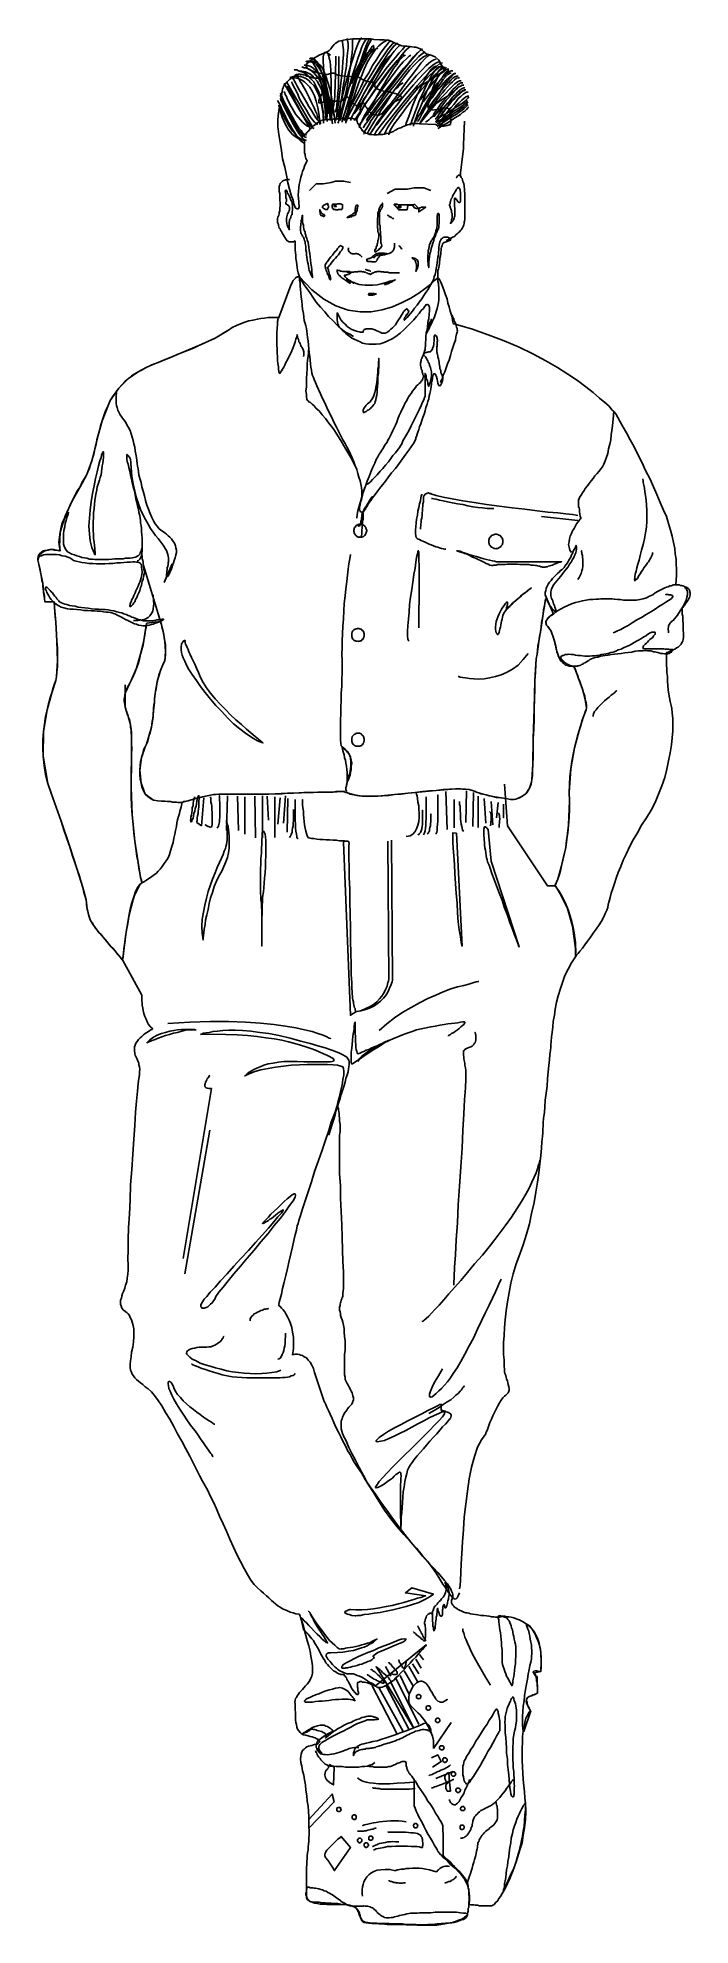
# Model space of a CAD drawing. Extents: x -53 to 13, y -124 to 67.
import ezdxf

# ---------------------------------------------------------------- set-up
doc = ezdxf.new("R2010")
doc.units = 0
doc.layers.get('0').update_dxf_attribs({"linetype": 'CONTINUOUS'})
doc.layers.add('7', color=7, linetype='CONTINUOUS')

msp = doc.modelspace()

# ---------------------------------------------------------------- linework, layer by layer
for points in [[(-10.02, 58.67), (-10.15, 56.33), (-10.15, 55.92), (-10.29, 54.54), (-10.43, 53.44), (-10.43, 53.03)], [(-25.73, 51.65), (-25.04, 52.34), (-24.35, 52.34), (-23.52, 52.47), (-23.11, 52.61), (-22.28, 52.61), (-21.59, 52.47)], [(-17.87, 51.37), (-17.05, 51.79), (-15.81, 51.79), (-15.12, 51.92), (-14.15, 51.92), (-13.46, 51.65)]]:
    msp.add_lwpolyline(points)
at = {"layer": '7', "linetype": 'CONTINUOUS'}
for points in [[(-14.58, 58.4), (-14.75, 58.44), (-14.88, 58.44), (-15, 58.44), (-15.17, 58.44), (-15.34, 58.44), (-15.51, 58.4), (-15.64, 58.35), (-15.8, 58.31), (-15.97, 58.23), (-16.14, 58.19), (-16.31, 58.1), (-16.48, 58.02), (-16.65, 57.97), (-16.82, 57.89), (-16.94, 57.81), (-17.11, 57.72), (-17.24, 57.64), (-17.41, 57.55), (-17.58, 57.51), (-17.74, 57.47), (-17.95, 57.43), (-18.12, 57.38), (-18.29, 57.34), (-18.46, 57.34), (-18.59, 57.34), (-18.75, 57.34), (-18.88, 57.3), (-19.01, 57.3), (-19.09, 57.3), (-19.18, 57.3), (-19.18, 57.3), (-19.22, 57.3), (-19.43, 57.34), (-19.64, 57.34), (-19.85, 57.43), (-20.02, 57.47), (-20.15, 57.55), (-20.27, 57.64), (-20.4, 57.72), (-20.44, 57.85), (-20.53, 57.97), (-20.61, 58.06), (-20.69, 58.19), (-20.74, 58.31), (-20.82, 58.44), (-20.86, 58.52), (-20.91, 58.65), (-20.95, 58.74), (-21.03, 58.82), (-21.12, 58.86), (-21.24, 58.9), (-21.37, 58.95), (-21.5, 58.99), (-21.62, 58.99), (-21.79, 58.99), (-21.96, 58.99), (-22.13, 58.99), (-22.34, 58.95), (-22.51, 58.95), (-22.68, 58.95), (-22.89, 58.9), (-23.06, 58.9), (-23.23, 58.9), (-23.39, 58.86), (-23.56, 58.86), (-23.69, 58.86), (-23.81, 58.86), (-23.98, 58.86), (-24.07, 58.86), (-24.19, 58.82), (-24.32, 58.82), (-24.45, 58.78), (-24.57, 58.74), (-24.66, 58.65), (-24.79, 58.61), (-24.91, 58.52), (-25.04, 58.44), (-25.12, 58.35), (-25.29, 58.23), (-25.42, 58.1), (-25.54, 57.97), (-25.67, 57.89), (-25.75, 57.76), (-25.84, 57.68), (-25.92, 57.59), (-25.97, 57.55), (-26.05, 57.47), (-26.09, 57.43), (-26.09, 57.38), (-26.13, 57.34), (-26.18, 57.3), (-26.22, 57.26), (-26.26, 57.26), (-26.3, 57.22), (-26.39, 57.17), (-26.43, 57.17), (-26.51, 57.17), (-26.6, 57.22), (-26.68, 57.3), (-26.77, 57.43), (-26.85, 57.59), (-26.98, 57.81), (-27.06, 58.02), (-27.19, 58.23), (-27.27, 58.48), (-27.4, 58.74), (-27.53, 58.99), (-27.65, 59.24), (-27.78, 59.49), (-27.91, 59.75), (-28.03, 59.96), (-28.16, 60.13), (-28.29, 60.29), (-28.37, 60.46), (-28.45, 60.59), (-28.5, 60.72), (-28.54, 60.8), (-28.58, 60.93), (-28.58, 61.01), (-28.58, 61.09), (-28.58, 61.18), (-28.58, 61.26), (-28.58, 61.35), (-28.54, 61.43), (-28.54, 61.56), (-28.5, 61.64), (-28.5, 61.73), (-28.45, 61.85), (-28.45, 61.94), (-28.41, 62.07), (-28.37, 62.19), (-28.33, 62.23), (-28.29, 62.36), (-28.24, 62.45), (-28.16, 62.49), (-28.07, 62.57), (-27.99, 62.66), (-27.91, 62.74), (-27.82, 62.82), (-27.74, 62.91), (-27.61, 62.99), (-27.53, 63.08), (-27.4, 63.16), (-27.27, 63.25), (-27.19, 63.33), (-27.06, 63.41), (-26.89, 63.41), (-26.77, 63.46), (-26.64, 63.41), (-26.47, 63.41), (-26.35, 63.37), (-26.18, 63.33), (-26.01, 63.25), (-25.84, 63.2), (-25.67, 63.16), (-25.54, 63.12), (-25.38, 63.08), (-25.21, 63.03), (-25.04, 63.03), (-24.87, 63.03), (-24.74, 63.03), (-24.57, 62.99), (-24.49, 62.95), (-24.41, 62.87), (-24.36, 62.78), (-24.28, 62.7), (-24.28, 62.57), (-24.28, 62.4), (-24.28, 62.28), (-24.28, 62.11), (-24.32, 61.94), (-24.36, 61.77), (-24.41, 61.6), (-24.49, 61.43), (-24.57, 61.26), (-24.66, 61.05), (-24.74, 60.93), (-24.79, 60.8), (-24.79, 60.67), (-24.79, 60.63), (-24.79, 60.55), (-24.74, 60.55), (-24.7, 60.55), (-24.62, 60.55), (-24.57, 60.55), (-24.49, 60.59), (-24.36, 60.59), (-24.28, 60.63), (-24.19, 60.67), (-24.07, 60.72), (-23.98, 60.72), (-23.86, 60.76), (-23.73, 60.76), (-23.65, 60.76), (-23.52, 60.76), (-23.44, 60.76), (-23.31, 60.72), (-23.18, 60.72), (-23.06, 60.72), (-22.97, 60.67), (-22.85, 60.67), (-22.72, 60.67), (-22.63, 60.67), (-22.55, 60.72), (-22.47, 60.72), (-22.42, 60.76), (-22.34, 60.84), (-22.3, 60.88), (-22.25, 60.97), (-22.21, 61.05), (-22.17, 61.09), (-22.13, 61.14), (-22.09, 61.18), (-22.04, 61.18), (-22.04, 61.18), (-22, 61.18), (-21.96, 61.18), (-21.92, 61.14), (-21.87, 61.14), (-21.83, 61.09), (-21.79, 61.01), (-21.71, 60.97), (-21.66, 60.88), (-21.58, 60.84), (-21.5, 60.76), (-21.45, 60.67), (-21.41, 60.63), (-21.33, 60.55), (-21.29, 60.46), (-21.24, 60.42), (-21.2, 60.38), (-21.12, 60.34), (-21.07, 60.29), (-21.03, 60.25), (-20.99, 60.25), (-20.91, 60.25), (-20.82, 60.25), (-20.74, 60.29), (-20.65, 60.38), (-20.57, 60.42), (-20.48, 60.51), (-20.44, 60.55), (-20.36, 60.55), (-20.31, 60.55), (-20.23, 60.51), (-20.19, 60.42), (-20.15, 60.34), (-20.1, 60.25), (-20.02, 60.13), (-19.94, 60.04), (-19.85, 59.91), (-19.77, 59.79), (-19.68, 59.66), (-19.56, 59.53), (-19.39, 59.45), (-19.22, 59.32), (-18.71, 59.28), (-18.37, 59.45), (-18.08, 59.83), (-17.7, 60.25), (-17.11, 60.63), (-16.86, 60.76), (-16.39, 61.01), (-16.48, 61.22), (-16.82, 61.43), (-17.28, 61.56), (-17.53, 61.6), (-17.58, 61.6), (-17.7, 61.64), (-18.04, 61.69), (-18.5, 61.77), (-18.88, 61.94), (-19.09, 62.11), (-19.13, 62.19), (-19.13, 62.36), (-19.13, 62.49), (-19.18, 62.57), (-19.3, 62.61), (-19.52, 62.66), (-19.64, 62.66), (-19.98, 62.74), (-20.31, 62.87), (-20.53, 62.99), (-20.78, 63.12), (-20.91, 63.16), (-20.95, 63.16), (-22.17, 63.25), (-22.85, 63.33), (-23.14, 63.46), (-23.27, 63.54), (-23.44, 63.54), (-23.56, 63.5), (-23.94, 63.41), (-24.41, 63.46), (-24.87, 63.58), (-25.38, 63.75), (-25.84, 63.96), (-25.97, 64.05), (-26.09, 64.34), (-25.84, 64.68), (-25.33, 65.02), (-24.74, 65.35), (-24.28, 65.57), (-24.15, 65.61), (-23.94, 65.69), (-23.73, 65.82), (-23.56, 65.99), (-23.44, 66.2), (-23.23, 66.45), (-23.14, 66.53), (-22.76, 66.79), (-22.13, 66.91), (-21.33, 67), (-20.44, 67), (-19.52, 67), (-19.22, 66.96), (-18.63, 66.91), (-18.16, 66.91), (-17.74, 66.87), (-17.45, 66.79), (-17.2, 66.66), (-17.11, 66.62), (-16.73, 66.45), (-16.39, 66.32), (-16.01, 66.28), (-15.59, 66.24), (-15.13, 66.16), (-14.96, 66.16), (-14.58, 66.03), (-14.33, 65.86), (-14.12, 65.65), (-13.91, 65.48), (-13.57, 65.4), (-13.44, 65.35), (-13.02, 65.19), (-12.64, 64.85), (-12.39, 64.43), (-12.18, 64.05), (-12.09, 63.84), (-12.09, 63.79), (-12.64, 63.33), (-13.06, 62.49), (-13.4, 61.56), (-13.61, 60.72), (-13.74, 60.25), (-13.74, 60.21), (-13.66, 59.91), (-13.44, 59.79), (-13.06, 59.83), (-12.64, 59.91), (-12.18, 60.04), (-12.01, 60.04), (-11.67, 59.96), (-11.5, 59.58), (-11.42, 59.07), (-11.42, 58.65), (-11.46, 58.35), (-11.46, 58.35), (-11.55, 58.31), (-11.8, 58.23), (-12.14, 58.19), (-12.52, 58.19), (-12.85, 58.27), (-12.94, 58.35), (-14.58, 58.4)], [(-22.89, 59.11), (-22.89, 59.2), (-22.85, 59.45), (-22.72, 59.83), (-22.63, 60.34), (-22.47, 60.93), (-22.3, 61.6), (-22.13, 62.32), (-21.92, 63.03), (-21.71, 63.79), (-21.5, 64.47), (-21.29, 65.19), (-21.12, 65.78), (-20.91, 66.32), (-20.74, 66.7), (-20.57, 67), (-20.44, 67.13)], [(-22.85, 58.82), (-22.8, 58.9), (-22.8, 59.16), (-22.72, 59.53), (-22.63, 60.04), (-22.55, 60.63), (-22.42, 61.31), (-22.34, 62.02), (-22.21, 62.74), (-22.13, 63.5), (-22, 64.26), (-21.96, 64.93), (-21.87, 65.57), (-21.83, 66.11), (-21.83, 66.53), (-21.87, 66.87), (-21.92, 67.04)], [(-22.59, 58.74), (-22.59, 58.82), (-22.55, 59.07), (-22.47, 59.45), (-22.34, 59.96), (-22.25, 60.55), (-22.13, 61.26), (-21.96, 61.98), (-21.83, 62.7), (-21.71, 63.5), (-21.58, 64.22), (-21.5, 64.93), (-21.41, 65.57), (-21.37, 66.11), (-21.37, 66.53), (-21.37, 66.87), (-21.41, 67.04)], [(-22.59, 58.95), (-22.59, 59.03), (-22.51, 59.28), (-22.42, 59.66), (-22.3, 60.17), (-22.13, 60.8), (-21.92, 61.43), (-21.71, 62.15), (-21.5, 62.91), (-21.29, 63.63), (-21.03, 64.34), (-20.82, 65.02), (-20.61, 65.65), (-20.44, 66.2), (-20.23, 66.62), (-20.06, 66.87), (-19.89, 67)], [(-22.34, 58.86), (-22.34, 58.99), (-22.25, 59.24), (-22.13, 59.62), (-22, 60.13), (-21.79, 60.76), (-21.58, 61.43), (-21.37, 62.15), (-21.12, 62.91), (-20.86, 63.67), (-20.65, 64.38), (-20.44, 65.1), (-20.23, 65.69), (-20.02, 66.24), (-19.85, 66.66), (-19.73, 66.91), (-19.6, 67.04)], [(-22.13, 58.74), (-22.09, 58.82), (-22.04, 59.07), (-21.92, 59.49), (-21.79, 60), (-21.62, 60.63), (-21.41, 61.31), (-21.2, 62.02), (-20.99, 62.78), (-20.74, 63.54), (-20.48, 64.3), (-20.31, 65.02), (-20.06, 65.65), (-19.85, 66.2), (-19.64, 66.62), (-19.47, 66.91), (-19.35, 67.04)], [(-25.71, 64.97), (-25.71, 65.02), (-25.67, 65.02), (-25.63, 65.06), (-25.5, 65.06), (-25.42, 65.06), (-25.29, 64.97), (-25.12, 64.85), (-24.95, 64.68), (-24.83, 64.38), (-24.66, 64.01), (-24.45, 63.5), (-24.28, 62.87), (-24.11, 62.11), (-23.94, 61.14), (-23.77, 60.04), (-23.6, 58.74)], [(-23.31, 59.28), (-23.35, 59.37), (-23.39, 59.62), (-23.48, 60), (-23.6, 60.51), (-23.73, 61.05), (-23.9, 61.69), (-24.03, 62.36), (-24.15, 63.03), (-24.28, 63.67), (-24.32, 64.26), (-24.36, 64.76), (-24.36, 65.19), (-24.28, 65.48), (-24.15, 65.65), (-23.94, 65.61), (-23.6, 65.35)], [(-23.56, 59.32), (-23.56, 59.41), (-23.56, 59.58), (-23.52, 59.87), (-23.52, 60.25), (-23.52, 60.67), (-23.52, 61.18), (-23.52, 61.69), (-23.52, 62.23), (-23.52, 62.78), (-23.56, 63.33), (-23.56, 63.84), (-23.6, 64.3), (-23.65, 64.72), (-23.73, 65.06), (-23.77, 65.31), (-23.86, 65.44)], [(-23.06, 65.27), (-23.06, 65.23), (-23.06, 65.06), (-23.06, 64.81), (-23.06, 64.47), (-23.1, 64.09), (-23.1, 63.63), (-23.1, 63.16), (-23.14, 62.66), (-23.14, 62.15), (-23.18, 61.64), (-23.18, 61.18), (-23.23, 60.72), (-23.27, 60.34), (-23.35, 60.04), (-23.39, 59.79), (-23.44, 59.66)], [(-22.76, 65.23), (-22.76, 65.19), (-22.76, 65.02), (-22.76, 64.72), (-22.76, 64.38), (-22.76, 64.01), (-22.76, 63.54), (-22.8, 63.08), (-22.8, 62.57), (-22.8, 62.07), (-22.85, 61.56), (-22.89, 61.09), (-22.93, 60.67), (-22.97, 60.29), (-23.01, 59.96), (-23.1, 59.7), (-23.14, 59.58)], [(-23.06, 58.74), (-23.06, 58.82), (-23.01, 59.07), (-22.97, 59.41), (-22.89, 59.91), (-22.8, 60.51), (-22.72, 61.14), (-22.63, 61.85), (-22.55, 62.57), (-22.47, 63.33), (-22.38, 64.05), (-22.34, 64.72), (-22.3, 65.35), (-22.3, 65.9), (-22.34, 66.37), (-22.38, 66.7), (-22.47, 66.87)], [(-22.85, 58.48), (-22.8, 58.57), (-22.76, 58.82), (-22.68, 59.16), (-22.55, 59.62), (-22.38, 60.13), (-22.21, 60.76), (-21.96, 61.39), (-21.75, 62.07), (-21.45, 62.74), (-21.2, 63.41), (-20.91, 64.05), (-20.57, 64.64), (-20.27, 65.14), (-19.94, 65.52), (-19.56, 65.82), (-19.22, 65.99)], [(-22.42, 58.57), (-22.42, 58.65), (-22.34, 58.86), (-22.25, 59.24), (-22.13, 59.66), (-21.92, 60.21), (-21.75, 60.84), (-21.5, 61.47), (-21.24, 62.19), (-20.99, 62.87), (-20.69, 63.54), (-20.4, 64.17), (-20.1, 64.72), (-19.81, 65.23), (-19.47, 65.65), (-19.13, 65.95), (-18.8, 66.07)], [(-22.21, 58.74), (-22.17, 58.86), (-22.04, 59.16), (-21.87, 59.58), (-21.58, 60.13), (-21.29, 60.72), (-20.91, 61.39), (-20.53, 62.11), (-20.19, 62.87), (-19.73, 63.58), (-19.35, 64.3), (-18.92, 64.97), (-18.54, 65.57), (-18.16, 66.07), (-17.87, 66.45), (-17.66, 66.7), (-17.49, 66.79)], [(-22.04, 58.48), (-22.04, 58.57), (-21.96, 58.82), (-21.87, 59.24), (-21.71, 59.7), (-21.54, 60.34), (-21.29, 61.01), (-21.03, 61.73), (-20.78, 62.49), (-20.48, 63.25), (-20.19, 63.96), (-19.85, 64.68), (-19.47, 65.31), (-19.09, 65.9), (-18.71, 66.32), (-18.29, 66.66), (-17.87, 66.87)], [(-21.87, 58.86), (-21.87, 59.03), (-21.75, 59.32), (-21.54, 59.7), (-21.29, 60.21), (-20.95, 60.8), (-20.61, 61.43), (-20.23, 62.15), (-19.81, 62.82), (-19.39, 63.54), (-18.97, 64.22), (-18.54, 64.85), (-18.16, 65.4), (-17.83, 65.9), (-17.53, 66.28), (-17.28, 66.53), (-17.11, 66.62)], [(-21.58, 58.74), (-21.54, 58.86), (-21.45, 59.11), (-21.29, 59.45), (-21.03, 59.87), (-20.78, 60.38), (-20.48, 60.97), (-20.19, 61.52), (-19.81, 62.15), (-19.43, 62.74), (-19.09, 63.33), (-18.71, 63.88), (-18.37, 64.34), (-18.08, 64.76), (-17.79, 65.1), (-17.58, 65.27), (-17.41, 65.35)], [(-19.26, 66.37), (-19.3, 66.32), (-19.39, 66.24), (-19.47, 66.07), (-19.64, 65.82), (-19.81, 65.57), (-20.02, 65.23), (-20.19, 64.93), (-20.4, 64.6), (-20.57, 64.26), (-20.78, 63.88), (-20.95, 63.54), (-21.12, 63.25), (-21.24, 62.99), (-21.37, 62.78), (-21.41, 62.61), (-21.41, 62.49)], [(-21.2, 59.41), (-21.16, 59.49), (-20.99, 59.7), (-20.78, 60.04), (-20.48, 60.46), (-20.19, 60.97), (-19.77, 61.56), (-19.35, 62.15), (-18.88, 62.78), (-18.42, 63.41), (-17.95, 64.01), (-17.49, 64.6), (-17.03, 65.14), (-16.65, 65.61), (-16.31, 65.95), (-16.06, 66.24), (-15.85, 66.32)], [(-21.2, 58.74), (-21.16, 58.82), (-20.99, 59.03), (-20.74, 59.41), (-20.44, 59.87), (-20.1, 60.42), (-19.64, 61.01), (-19.18, 61.69), (-18.67, 62.4), (-18.16, 63.08), (-17.7, 63.75), (-17.2, 64.38), (-16.73, 64.93), (-16.35, 65.44), (-15.97, 65.86), (-15.72, 66.11), (-15.51, 66.24)], [(-21.12, 59.58), (-21.07, 59.7), (-20.99, 59.96), (-20.82, 60.34), (-20.57, 60.8), (-20.31, 61.35), (-19.98, 61.9), (-19.64, 62.53), (-19.26, 63.16), (-18.88, 63.79), (-18.5, 64.43), (-18.12, 64.97), (-17.79, 65.48), (-17.45, 65.95), (-17.2, 66.28), (-16.94, 66.49), (-16.77, 66.58)], [(-20.95, 58.74), (-20.95, 58.86), (-20.82, 59.11), (-20.61, 59.45), (-20.4, 59.91), (-20.06, 60.42), (-19.68, 60.97), (-19.3, 61.56), (-18.88, 62.19), (-18.46, 62.78), (-18.04, 63.37), (-17.62, 63.92), (-17.24, 64.38), (-16.86, 64.81), (-16.56, 65.14), (-16.35, 65.35), (-16.14, 65.44)], [(-20.74, 58.27), (-20.65, 58.35), (-20.48, 58.57), (-20.23, 58.95), (-19.85, 59.41), (-19.43, 60), (-18.97, 60.63), (-18.42, 61.31), (-17.83, 62.02), (-17.28, 62.7), (-16.73, 63.41), (-16.18, 64.05), (-15.64, 64.64), (-15.21, 65.19), (-14.79, 65.57), (-14.5, 65.86), (-14.29, 65.99)], [(-20.65, 59.75), (-20.61, 59.87), (-20.53, 60.13), (-20.4, 60.46), (-20.19, 60.88), (-19.89, 61.39), (-19.6, 61.94), (-19.26, 62.57), (-18.88, 63.16), (-18.54, 63.75), (-18.16, 64.34), (-17.79, 64.85), (-17.45, 65.35), (-17.15, 65.78), (-16.9, 66.07), (-16.65, 66.32), (-16.48, 66.37)], [(-20.65, 58.02), (-20.65, 58.14), (-20.57, 58.4), (-20.4, 58.74), (-20.15, 59.24), (-19.81, 59.79), (-19.39, 60.42), (-18.97, 61.05), (-18.5, 61.73), (-18, 62.4), (-17.53, 63.03), (-17.07, 63.67), (-16.65, 64.22), (-16.23, 64.68), (-15.89, 65.02), (-15.64, 65.27), (-15.47, 65.35)], [(-20.31, 58.02), (-20.23, 58.1), (-20.1, 58.35), (-19.81, 58.69), (-19.47, 59.16), (-19.09, 59.7), (-18.63, 60.34), (-18.12, 61.01), (-17.62, 61.69), (-17.07, 62.4), (-16.52, 63.08), (-16.01, 63.71), (-15.51, 64.3), (-15.04, 64.81), (-14.66, 65.23), (-14.29, 65.52), (-14.03, 65.69)], [(-19.98, 58.74), (-19.94, 58.82), (-19.81, 59.03), (-19.56, 59.37), (-19.22, 59.83), (-18.84, 60.34), (-18.42, 60.97), (-17.95, 61.6), (-17.45, 62.23), (-16.94, 62.91), (-16.48, 63.54), (-15.97, 64.17), (-15.55, 64.72), (-15.13, 65.19), (-14.79, 65.61), (-14.5, 65.86), (-14.29, 65.99)], [(-19.89, 57.38), (-19.85, 57.47), (-19.73, 57.72), (-19.52, 58.06), (-19.22, 58.57), (-18.88, 59.11), (-18.5, 59.75), (-18.04, 60.42), (-17.58, 61.14), (-17.11, 61.85), (-16.6, 62.53), (-16.1, 63.2), (-15.59, 63.84), (-15.09, 64.38), (-14.62, 64.85), (-14.2, 65.19), (-13.82, 65.35)], [(-19.81, 59.28), (-19.81, 59.41), (-19.73, 59.62), (-19.56, 59.96), (-19.35, 60.34), (-19.13, 60.8), (-18.84, 61.31), (-18.54, 61.85), (-18.21, 62.4), (-17.87, 62.95), (-17.53, 63.5), (-17.24, 64.01), (-16.9, 64.43), (-16.65, 64.81), (-16.39, 65.1), (-16.18, 65.31), (-16.01, 65.35)], [(-19.68, 57.3), (-19.6, 57.43), (-19.43, 57.64), (-19.18, 58.02), (-18.84, 58.57), (-18.42, 59.16), (-17.95, 59.79), (-17.45, 60.51), (-16.9, 61.26), (-16.35, 62.02), (-15.85, 62.74), (-15.3, 63.41), (-14.83, 64.05), (-14.41, 64.6), (-14.03, 65.02), (-13.7, 65.31), (-13.49, 65.44)], [(-19.43, 57.64), (-19.39, 57.72), (-19.22, 57.97), (-18.92, 58.31), (-18.59, 58.78), (-18.16, 59.32), (-17.66, 59.96), (-17.11, 60.63), (-16.56, 61.31), (-16.01, 61.98), (-15.42, 62.66), (-14.88, 63.29), (-14.37, 63.84), (-13.91, 64.3), (-13.49, 64.68), (-13.15, 64.89), (-12.9, 64.97)], [(-19.22, 65.99), (-19.26, 66.37)], [(-27.69, 63.08), (-27.65, 63.12), (-27.57, 63.12), (-27.4, 63.12), (-27.23, 63.08), (-27.02, 63.03), (-26.77, 62.95), (-26.51, 62.82), (-26.22, 62.66), (-25.97, 62.4), (-25.71, 62.11), (-25.46, 61.73), (-25.21, 61.26), (-25.04, 60.72), (-24.87, 60.04), (-24.74, 59.24), (-24.7, 58.35)], [(-27.53, 63.25), (-27.48, 63.2), (-27.44, 63.08), (-27.31, 62.87), (-27.15, 62.57), (-26.98, 62.23), (-26.77, 61.85), (-26.51, 61.43), (-26.26, 61.01), (-26.05, 60.59), (-25.8, 60.17), (-25.54, 59.75), (-25.29, 59.37), (-25.08, 59.03), (-24.87, 58.78), (-24.7, 58.57), (-24.57, 58.4)], [(-27.27, 63.88), (-27.27, 63.88), (-27.19, 63.88), (-27.02, 63.88), (-26.85, 63.79), (-26.64, 63.71), (-26.39, 63.63), (-26.09, 63.46), (-25.84, 63.25), (-25.59, 62.95), (-25.29, 62.66), (-25.04, 62.19), (-24.83, 61.73), (-24.62, 61.14), (-24.49, 60.42), (-24.36, 59.66), (-24.32, 58.74)], [(-27.27, 63.25), (-27.27, 63.25), (-27.19, 63.25), (-27.02, 63.25), (-26.85, 63.25), (-26.64, 63.2), (-26.39, 63.12), (-26.09, 62.99), (-25.84, 62.82), (-25.59, 62.57), (-25.29, 62.28), (-25.04, 61.9), (-24.83, 61.39), (-24.62, 60.84), (-24.49, 60.17), (-24.36, 59.41), (-24.32, 58.48)], [(-26.98, 63.25), (-26.98, 63.2), (-26.89, 63.12), (-26.81, 62.95), (-26.68, 62.7), (-26.51, 62.45), (-26.35, 62.15), (-26.13, 61.81), (-25.97, 61.47), (-25.75, 61.09), (-25.59, 60.72), (-25.42, 60.38), (-25.25, 60.04), (-25.12, 59.7), (-25, 59.41), (-24.91, 59.16), (-24.87, 58.95)], [(-26.73, 63.71), (-26.73, 63.75), (-26.64, 63.75), (-26.51, 63.75), (-26.35, 63.71), (-26.13, 63.67), (-25.92, 63.58), (-25.71, 63.46), (-25.46, 63.29), (-25.21, 63.03), (-24.95, 62.74), (-24.74, 62.36), (-24.53, 61.9), (-24.36, 61.31), (-24.24, 60.63), (-24.15, 59.87), (-24.11, 58.95)], [(-26.51, 64.13), (-26.47, 64.13), (-26.39, 64.13), (-26.26, 64.09), (-26.13, 64.09), (-25.92, 64.01), (-25.71, 63.92), (-25.5, 63.75), (-25.25, 63.54), (-25.04, 63.29), (-24.79, 62.95), (-24.57, 62.57), (-24.36, 62.07), (-24.19, 61.47), (-24.07, 60.8), (-23.98, 60.04), (-23.94, 59.11)], [(-26.26, 64.34), (-26.26, 64.34), (-26.18, 64.34), (-26.05, 64.34), (-25.92, 64.3), (-25.71, 64.26), (-25.54, 64.17), (-25.33, 64.01), (-25.12, 63.84), (-24.87, 63.58), (-24.66, 63.25), (-24.45, 62.87), (-24.28, 62.36), (-24.11, 61.81), (-23.98, 61.14), (-23.9, 60.34), (-23.86, 59.41)], [(-26.09, 64.68), (-26.09, 64.68), (-26.05, 64.72), (-25.97, 64.76), (-25.88, 64.76), (-25.75, 64.76), (-25.63, 64.72), (-25.5, 64.64), (-25.33, 64.47), (-25.16, 64.22), (-24.95, 63.84), (-24.79, 63.37), (-24.62, 62.74), (-24.41, 61.98), (-24.24, 61.05), (-24.07, 59.96), (-23.94, 58.65)], [(-25.88, 64.6), (-25.88, 64.6), (-25.8, 64.64), (-25.71, 64.68), (-25.63, 64.68), (-25.46, 64.68), (-25.29, 64.64), (-25.12, 64.51), (-24.95, 64.3), (-24.74, 64.05), (-24.53, 63.67), (-24.32, 63.16), (-24.11, 62.53), (-23.9, 61.77), (-23.73, 60.84), (-23.56, 59.7), (-23.39, 58.4)], [(-25.67, 64.68), (-25.63, 64.68), (-25.59, 64.72), (-25.5, 64.76), (-25.38, 64.76), (-25.25, 64.76), (-25.08, 64.68), (-24.87, 64.6), (-24.7, 64.38), (-24.49, 64.13), (-24.28, 63.75), (-24.07, 63.25), (-23.86, 62.61), (-23.65, 61.85), (-23.48, 60.93), (-23.31, 59.79), (-23.14, 58.48)], [(-19.22, 57.3), (-19.13, 57.38), (-18.97, 57.64), (-18.71, 58.02), (-18.33, 58.48), (-17.91, 59.03), (-17.41, 59.66), (-16.9, 60.29), (-16.35, 61.01), (-15.76, 61.69), (-15.21, 62.36), (-14.66, 62.95), (-14.12, 63.54), (-13.66, 64.01), (-13.23, 64.34), (-12.9, 64.6), (-12.64, 64.68)], [(-18.8, 57.26), (-18.75, 57.34), (-18.59, 57.55), (-18.29, 57.93), (-17.95, 58.4), (-17.53, 58.95), (-17.03, 59.58), (-16.48, 60.25), (-15.93, 60.93), (-15.38, 61.6), (-14.79, 62.28), (-14.29, 62.87), (-13.74, 63.46), (-13.28, 63.92), (-12.85, 64.26), (-12.52, 64.51), (-12.26, 64.6)], [(-18.12, 57.38), (-18, 57.68), (-17.83, 58.02), (-17.53, 58.48), (-17.2, 58.95), (-16.82, 59.49), (-16.35, 60.08), (-15.89, 60.63), (-15.42, 61.22), (-14.92, 61.81), (-14.45, 62.36), (-13.99, 62.87), (-13.57, 63.29), (-13.19, 63.67), (-12.85, 63.96), (-12.6, 64.13), (-12.39, 64.17)], [(-17.7, 57.3), (-17.62, 57.59), (-17.41, 57.97), (-17.15, 58.4), (-16.82, 58.86), (-16.39, 59.41), (-15.97, 60), (-15.51, 60.59), (-15, 61.18), (-14.54, 61.73), (-14.03, 62.28), (-13.61, 62.78), (-13.19, 63.25), (-12.77, 63.58), (-12.47, 63.88), (-12.18, 64.05), (-12.01, 64.13)], [(-16.01, 58.27), (-15.97, 58.31), (-15.93, 58.48), (-15.8, 58.82), (-15.68, 59.16), (-15.51, 59.62), (-15.34, 60.13), (-15.13, 60.63), (-14.88, 61.18), (-14.62, 61.73), (-14.37, 62.28), (-14.12, 62.78), (-13.87, 63.25), (-13.61, 63.63), (-13.36, 63.96), (-13.11, 64.17), (-12.9, 64.26)], [(-15.51, 58.27), (-15.51, 58.31), (-15.42, 58.48), (-15.34, 58.82), (-15.21, 59.16), (-15.04, 59.62), (-14.83, 60.13), (-14.66, 60.63), (-14.41, 61.18), (-14.16, 61.73), (-13.91, 62.28), (-13.66, 62.78), (-13.4, 63.25), (-13.15, 63.63), (-12.9, 63.96), (-12.64, 64.17), (-12.39, 64.26)], [(-15.21, 58.19), (-15.21, 58.27), (-15.13, 58.44), (-15.04, 58.74), (-14.88, 59.11), (-14.75, 59.53), (-14.54, 60.04), (-14.33, 60.55), (-14.12, 61.09), (-13.87, 61.64), (-13.61, 62.19), (-13.36, 62.7), (-13.06, 63.16), (-12.81, 63.54), (-12.56, 63.88), (-12.35, 64.09), (-12.09, 64.17)], [(-14.96, 61.94), (-14.96, 61.94), (-14.88, 62.02), (-14.75, 62.11), (-14.54, 62.19), (-14.33, 62.32), (-14.08, 62.49), (-13.82, 62.66), (-13.53, 62.82), (-13.28, 62.99), (-12.98, 63.2), (-12.73, 63.37), (-12.47, 63.54), (-12.26, 63.71), (-12.09, 63.88), (-11.97, 64.01), (-11.88, 64.13)], [(-14.96, 58.65), (-14.96, 58.74), (-14.88, 58.86), (-14.71, 59.16), (-14.5, 59.49), (-14.29, 59.87), (-14.03, 60.34), (-13.74, 60.8), (-13.44, 61.31), (-13.15, 61.77), (-12.85, 62.23), (-12.6, 62.7), (-12.3, 63.08), (-12.09, 63.41), (-11.88, 63.63), (-11.72, 63.79), (-11.63, 63.79)], [(-14.75, 58.65), (-14.75, 58.69), (-14.62, 58.86), (-14.5, 59.11), (-14.33, 59.45), (-14.12, 59.83), (-13.87, 60.25), (-13.57, 60.72), (-13.32, 61.18), (-13.02, 61.69), (-12.73, 62.11), (-12.43, 62.53), (-12.18, 62.91), (-11.93, 63.2), (-11.72, 63.41), (-11.5, 63.54), (-11.38, 63.58)], [(-14.58, 60.76), (-14.58, 60.8), (-14.5, 60.88), (-14.37, 61.05), (-14.2, 61.26), (-14.03, 61.52), (-13.82, 61.81), (-13.57, 62.11), (-13.36, 62.4), (-13.11, 62.74), (-12.85, 63.03), (-12.6, 63.29), (-12.35, 63.54), (-12.14, 63.71), (-11.93, 63.88), (-11.76, 63.96), (-11.63, 63.96)], [(-14.58, 58.4), (-14.54, 58.48), (-14.45, 58.65), (-14.29, 58.9), (-14.08, 59.24), (-13.82, 59.62), (-13.57, 60.04), (-13.28, 60.55), (-12.94, 61.01), (-12.6, 61.47), (-12.3, 61.94), (-12.01, 62.4), (-11.72, 62.78), (-11.46, 63.08), (-11.25, 63.33), (-11.08, 63.46), (-11, 63.5)], [(-14.2, 60.59), (-14.2, 60.63), (-14.12, 60.76), (-13.99, 60.93), (-13.82, 61.14), (-13.66, 61.39), (-13.44, 61.64), (-13.19, 61.94), (-12.98, 62.28), (-12.73, 62.57), (-12.47, 62.87), (-12.22, 63.12), (-11.97, 63.37), (-11.76, 63.58), (-11.55, 63.71), (-11.38, 63.79), (-11.21, 63.79)], [(-13.91, 60.29), (-13.87, 60.34), (-13.78, 60.42), (-13.66, 60.59), (-13.53, 60.8), (-13.32, 61.05), (-13.11, 61.35), (-12.9, 61.64), (-12.64, 61.94), (-12.39, 62.23), (-12.14, 62.57), (-11.88, 62.82), (-11.63, 63.08), (-11.42, 63.25), (-11.21, 63.41), (-11.04, 63.5), (-10.91, 63.5)], [(-13.66, 60.04), (-13.66, 60.08), (-13.57, 60.21), (-13.44, 60.38), (-13.28, 60.59), (-13.11, 60.84), (-12.9, 61.09), (-12.64, 61.39), (-12.43, 61.73), (-12.18, 62.02), (-11.88, 62.32), (-11.67, 62.57), (-11.42, 62.82), (-11.21, 63.03), (-11, 63.16), (-10.83, 63.25), (-10.66, 63.25)], [(-13.49, 59.87), (-13.49, 59.96), (-13.4, 60.04), (-13.28, 60.21), (-13.11, 60.42), (-12.94, 60.67), (-12.73, 60.97), (-12.52, 61.26), (-12.26, 61.56), (-12.01, 61.85), (-11.76, 62.15), (-11.5, 62.45), (-11.25, 62.66), (-11.04, 62.87), (-10.83, 63.03), (-10.66, 63.08), (-10.53, 63.08)], [(-28.71, 61.52), (-28.66, 61.47), (-28.62, 61.35), (-28.5, 61.14), (-28.41, 60.88), (-28.24, 60.55), (-28.07, 60.21), (-27.86, 59.83), (-27.65, 59.45), (-27.44, 59.07), (-27.23, 58.65), (-27.02, 58.31), (-26.81, 57.97), (-26.56, 57.72), (-26.39, 57.47), (-26.22, 57.34), (-26.05, 57.26)], [(-28.71, 61.31), (-28.66, 61.26), (-28.62, 61.14), (-28.5, 60.93), (-28.41, 60.63), (-28.24, 60.34), (-28.07, 60), (-27.86, 59.62), (-27.65, 59.2), (-27.44, 58.82), (-27.23, 58.44), (-27.02, 58.06), (-26.81, 57.72), (-26.56, 57.47), (-26.39, 57.26), (-26.22, 57.09), (-26.05, 57.01)], [(-25.67, 57.93), (-28.29, 62.49)], [(-28.29, 61.69), (-28.29, 61.64), (-28.24, 61.56), (-28.2, 61.39), (-28.07, 61.18), (-27.99, 60.93), (-27.82, 60.63), (-27.69, 60.34), (-27.48, 60), (-27.31, 59.7), (-27.1, 59.37), (-26.89, 59.07), (-26.64, 58.82), (-26.43, 58.57), (-26.18, 58.35), (-25.92, 58.19), (-25.67, 58.1)], [(-25.42, 58.1), (-28.07, 62.66)], [(-27.91, 62.23), (-27.91, 62.19), (-27.82, 62.07), (-27.74, 61.85), (-27.61, 61.6), (-27.44, 61.26), (-27.27, 60.93), (-27.1, 60.55), (-26.89, 60.17), (-26.68, 59.75), (-26.43, 59.37), (-26.22, 59.03), (-26.01, 58.69), (-25.8, 58.4), (-25.59, 58.19), (-25.42, 58.02), (-25.25, 57.93)], [(-24.87, 58.35), (-25.04, 58.44), (-25.21, 58.57), (-25.42, 58.82), (-25.63, 59.07), (-25.84, 59.41), (-26.05, 59.79), (-26.26, 60.17), (-26.51, 60.55), (-26.73, 60.93), (-26.89, 61.31), (-27.06, 61.69), (-27.23, 61.98), (-27.36, 62.23), (-27.44, 62.45), (-27.53, 62.61), (-27.53, 62.66)], [(-20.23, 57.38), (-20.19, 57.51), (-20.1, 57.72), (-19.94, 57.97), (-19.73, 58.31), (-19.47, 58.74), (-19.18, 59.16), (-18.88, 59.62), (-18.5, 60.08), (-18.16, 60.55), (-17.83, 60.97), (-17.49, 61.39), (-17.15, 61.77), (-16.86, 62.07), (-16.6, 62.32), (-16.39, 62.49), (-16.23, 62.57)], [(-14.58, 58.4), (-14.54, 58.48), (-14.41, 58.61), (-14.24, 58.82), (-14.03, 59.11), (-13.74, 59.45), (-13.44, 59.83), (-13.06, 60.25), (-12.73, 60.67), (-12.35, 61.09), (-11.97, 61.47), (-11.63, 61.85), (-11.29, 62.19), (-11, 62.45), (-10.74, 62.66), (-10.53, 62.78), (-10.37, 62.78)], [(-13.95, 58.57), (-13.95, 58.61), (-13.82, 58.69), (-13.66, 58.82), (-13.49, 58.99), (-13.23, 59.2), (-12.94, 59.41), (-12.64, 59.66), (-12.35, 59.91), (-12.01, 60.17), (-11.72, 60.46), (-11.42, 60.72), (-11.12, 60.97), (-10.91, 61.18), (-10.7, 61.39), (-10.53, 61.56), (-10.45, 61.69)], [(-13.74, 59.96), (-13.7, 60), (-13.61, 60.04), (-13.49, 60.13), (-13.28, 60.25), (-13.06, 60.38), (-12.81, 60.55), (-12.56, 60.72), (-12.3, 60.88), (-12.01, 61.05), (-11.76, 61.22), (-11.46, 61.43), (-11.21, 61.6), (-11, 61.77), (-10.83, 61.94), (-10.7, 62.07), (-10.58, 62.19)], [(-13.19, 59.32), (-13.15, 59.41), (-13.11, 59.49), (-12.98, 59.66), (-12.81, 59.87), (-12.64, 60.13), (-12.43, 60.42), (-12.18, 60.72), (-11.93, 61.01), (-11.67, 61.31), (-11.42, 61.6), (-11.21, 61.9), (-10.96, 62.11), (-10.74, 62.32), (-10.53, 62.49), (-10.37, 62.57), (-10.2, 62.57)], [(-13.11, 59.11), (-13.11, 59.16), (-13.02, 59.28), (-12.9, 59.41), (-12.73, 59.66), (-12.56, 59.87), (-12.35, 60.17), (-12.14, 60.46), (-11.88, 60.8), (-11.63, 61.09), (-11.34, 61.39), (-11.12, 61.64), (-10.87, 61.9), (-10.66, 62.11), (-10.45, 62.23), (-10.28, 62.32), (-10.11, 62.32)], [(-12.94, 58.86), (-12.94, 58.95), (-12.85, 59.03), (-12.73, 59.2), (-12.6, 59.41), (-12.39, 59.66), (-12.18, 59.96), (-11.97, 60.25), (-11.72, 60.55), (-11.46, 60.84), (-11.21, 61.14), (-10.96, 61.39), (-10.7, 61.64), (-10.49, 61.85), (-10.28, 61.98), (-10.11, 62.07), (-9.99, 62.07)], [(-12.94, 58.57), (-12.94, 58.61), (-12.85, 58.74), (-12.73, 58.86), (-12.6, 59.11), (-12.39, 59.32), (-12.18, 59.62), (-11.97, 59.91), (-11.72, 60.21), (-11.46, 60.55), (-11.21, 60.84), (-10.96, 61.09), (-10.7, 61.35), (-10.49, 61.52), (-10.28, 61.69), (-10.11, 61.77), (-9.99, 61.77)], [(-12.9, 58.65), (-12.85, 58.69), (-12.77, 58.82), (-12.64, 58.95), (-12.52, 59.16), (-12.3, 59.41), (-12.09, 59.7), (-11.88, 60), (-11.63, 60.29), (-11.38, 60.59), (-11.12, 60.88), (-10.87, 61.18), (-10.62, 61.39), (-10.41, 61.6), (-10.2, 61.77), (-10.03, 61.85), (-9.9, 61.85)], [(-12.64, 58.4), (-12.6, 58.44), (-12.56, 58.57), (-12.43, 58.74), (-12.26, 58.95), (-12.09, 59.2), (-11.88, 59.45), (-11.63, 59.79), (-11.38, 60.08), (-11.12, 60.38), (-10.87, 60.67), (-10.66, 60.97), (-10.41, 61.18), (-10.2, 61.39), (-9.99, 61.52), (-9.82, 61.6), (-9.65, 61.6)], [(-12.56, 58.02), (-12.56, 58.06), (-12.47, 58.19), (-12.35, 58.35), (-12.18, 58.57), (-12.01, 58.82), (-11.8, 59.07), (-11.59, 59.37), (-11.34, 59.66), (-11.08, 60), (-10.83, 60.29), (-10.58, 60.55), (-10.32, 60.8), (-10.11, 60.97), (-9.9, 61.14), (-9.73, 61.22), (-9.61, 61.22)], [(-28.92, 60.76), (-28.92, 60.72), (-28.88, 60.59), (-28.75, 60.38), (-28.62, 60.13), (-28.5, 59.79), (-28.29, 59.45), (-28.12, 59.07), (-27.91, 58.65), (-27.69, 58.27), (-27.48, 57.89), (-27.23, 57.51), (-27.02, 57.17), (-26.81, 56.92), (-26.64, 56.71), (-26.43, 56.54), (-26.26, 56.46)], [(-26.81, 50.51), (-26.81, 50.3), (-26.77, 50.13), (-26.77, 50.01), (-26.81, 49.92), (-26.81, 49.84), (-26.85, 49.8), (-26.89, 49.8), (-26.94, 49.8), (-26.98, 49.8), (-27.02, 49.84), (-27.06, 49.84), (-27.1, 49.88), (-27.15, 49.92), (-27.19, 49.92), (-27.19, 49.96), (-27.23, 50.05), (-27.31, 50.3), (-27.4, 50.68), (-27.57, 51.19), (-27.74, 51.78), (-27.91, 52.45), (-28.07, 53.21), (-28.24, 54.01), (-28.45, 54.86), (-28.58, 55.7), (-28.71, 56.54), (-28.83, 57.34), (-28.92, 58.14), (-28.92, 58.86), (-28.88, 59.49), (-28.79, 60.04), (-28.79, 60.04), (-28.75, 59.91), (-28.71, 59.79), (-28.66, 59.58), (-28.58, 59.32), (-28.5, 59.07), (-28.37, 58.78), (-28.24, 58.48), (-28.07, 58.19), (-27.91, 57.89), (-27.69, 57.59), (-27.44, 57.34), (-27.19, 57.13), (-26.89, 56.92), (-26.56, 56.8), (-26.18, 56.71), (-26.22, 56.67), (-26.22, 56.63), (-26.22, 56.54), (-26.22, 56.42), (-26.22, 56.29), (-26.22, 56.16), (-26.22, 55.99), (-26.22, 55.82), (-26.22, 55.66), (-26.22, 55.49), (-26.18, 55.32), (-26.18, 55.19), (-26.13, 55.02), (-26.09, 54.9), (-26.05, 54.81), (-25.97, 54.73), (-25.97, 54.73), (-26.01, 54.64), (-26.05, 54.52), (-26.13, 54.35), (-26.22, 54.14), (-26.3, 53.88), (-26.43, 53.59), (-26.51, 53.3), (-26.6, 53), (-26.68, 52.66), (-26.77, 52.28), (-26.81, 51.95), (-26.85, 51.57), (-26.89, 51.23), (-26.85, 50.85), (-26.81, 50.51)], [(-28.83, 60.29), (-28.83, 60.25), (-28.79, 60.17), (-28.71, 60), (-28.62, 59.79), (-28.54, 59.53), (-28.37, 59.24), (-28.24, 58.95), (-28.03, 58.61), (-27.86, 58.27), (-27.65, 57.97), (-27.44, 57.68), (-27.19, 57.38), (-26.98, 57.13), (-26.73, 56.96), (-26.47, 56.8), (-26.18, 56.71)], [(-26.05, 56.71), (-26.22, 56.8), (-26.39, 56.92), (-26.56, 57.17), (-26.81, 57.43), (-27.02, 57.76), (-27.23, 58.1), (-27.44, 58.52), (-27.65, 58.9), (-27.86, 59.28), (-28.07, 59.66), (-28.24, 60.04), (-28.41, 60.34), (-28.5, 60.59), (-28.62, 60.8), (-28.66, 60.97), (-28.71, 60.97)], [(-9.73, 60.76), (-9.82, 60.63), (-9.99, 60.51), (-10.15, 60.34), (-10.37, 60.17), (-10.62, 60), (-10.87, 59.83), (-11.17, 59.66), (-11.42, 59.45), (-11.72, 59.28), (-11.97, 59.11), (-12.22, 58.95), (-12.43, 58.82), (-12.6, 58.74), (-12.77, 58.65), (-12.85, 58.57), (-12.9, 58.57)], [(-12.81, 58.4), (-12.77, 58.44), (-12.68, 58.48), (-12.52, 58.57), (-12.35, 58.69), (-12.14, 58.82), (-11.88, 58.95), (-11.63, 59.11), (-11.34, 59.28), (-11.08, 59.49), (-10.79, 59.66), (-10.53, 59.83), (-10.28, 60.04), (-10.07, 60.17), (-9.9, 60.34), (-9.78, 60.51), (-9.65, 60.59)], [(-12.81, 58.19), (-12.77, 58.19), (-12.68, 58.27), (-12.52, 58.35), (-12.35, 58.44), (-12.14, 58.57), (-11.88, 58.74), (-11.63, 58.9), (-11.34, 59.07), (-11.08, 59.24), (-10.79, 59.41), (-10.53, 59.62), (-10.28, 59.79), (-10.07, 59.96), (-9.9, 60.13), (-9.78, 60.25), (-9.65, 60.34)], [(-12.73, 58.95), (-12.68, 58.99), (-12.6, 59.03), (-12.47, 59.11), (-12.26, 59.24), (-12.05, 59.37), (-11.8, 59.49), (-11.55, 59.66), (-11.29, 59.83), (-11, 60.04), (-10.7, 60.21), (-10.45, 60.38), (-10.2, 60.55), (-9.99, 60.72), (-9.82, 60.88), (-9.69, 61.01), (-9.61, 61.14)], [(-12.73, 57.93), (-12.68, 57.97), (-12.6, 58.02), (-12.47, 58.1), (-12.26, 58.23), (-12.05, 58.35), (-11.8, 58.48), (-11.55, 58.65), (-11.29, 58.82), (-11, 59.03), (-10.7, 59.2), (-10.45, 59.37), (-10.2, 59.58), (-9.99, 59.7), (-9.82, 59.87), (-9.69, 60.04), (-9.61, 60.13)], [(-28.79, 51.9), (-28.79, 51.73), (-28.79, 51.57), (-28.75, 51.36), (-28.75, 51.19), (-28.75, 51.02), (-28.75, 50.81), (-28.75, 50.64), (-28.71, 50.43), (-28.71, 50.26), (-28.71, 50.09), (-28.75, 49.92), (-28.75, 49.75), (-28.75, 49.58), (-28.79, 49.46), (-28.79, 49.29), (-28.83, 49.16)], [(-27.74, 52.79), (-27.78, 52.79), (-27.78, 52.79), (-27.86, 52.79), (-27.91, 52.79), (-27.99, 52.79), (-28.07, 52.75), (-28.16, 52.75), (-28.24, 52.7), (-28.37, 52.66), (-28.45, 52.62), (-28.54, 52.54), (-28.62, 52.45), (-28.71, 52.37), (-28.75, 52.24), (-28.79, 52.07), (-28.79, 51.9)], [(-28.16, 51.36), (-28.16, 51.36), (-28.12, 51.31), (-28.12, 51.23), (-28.12, 51.19), (-28.12, 51.1), (-28.12, 51.02), (-28.12, 50.93), (-28.07, 50.81), (-28.07, 50.72), (-28.07, 50.64), (-28.07, 50.55), (-28.12, 50.47), (-28.12, 50.38), (-28.12, 50.34), (-28.16, 50.3), (-28.12, 50.3), (-28.07, 50.26), (-28.03, 50.26), (-27.99, 50.22), (-27.95, 50.22), (-27.91, 50.17), (-27.86, 50.13), (-27.78, 50.09), (-27.78, 50.05), (-27.74, 49.96), (-27.74, 49.88), (-27.74, 49.8), (-27.74, 49.71), (-27.78, 49.63), (-27.82, 49.5), (-27.91, 49.37), (-27.95, 49.25), (-27.99, 49.12), (-28.03, 48.99), (-28.07, 48.87), (-28.07, 48.74), (-28.07, 48.61), (-28.07, 48.53), (-28.03, 48.4), (-28.03, 48.28), (-27.99, 48.15), (-27.95, 48.07), (-27.91, 47.98), (-27.86, 47.86), (-27.82, 47.77), (-27.74, 47.69), (-27.78, 47.73), (-27.78, 47.73), (-27.78, 47.77), (-27.78, 47.86), (-27.78, 47.9), (-27.78, 47.98), (-27.78, 48.07), (-27.78, 48.15), (-27.78, 48.23), (-27.78, 48.32), (-27.78, 48.4), (-27.78, 48.49), (-27.74, 48.57), (-27.74, 48.66), (-27.74, 48.74), (-27.69, 48.78), (-27.65, 48.87), (-27.61, 48.91), (-27.61, 48.99), (-27.57, 49.12), (-27.53, 49.2), (-27.48, 49.29), (-27.48, 49.42), (-27.48, 49.54), (-27.44, 49.67), (-27.44, 49.8), (-27.44, 49.92), (-27.44, 50.05), (-27.44, 50.13), (-27.48, 50.3), (-27.48, 50.38), (-27.53, 50.51), (-27.57, 50.64), (-27.65, 50.76), (-27.69, 50.89), (-27.74, 51.06), (-27.82, 51.19), (-27.86, 51.27), (-27.95, 51.4), (-27.99, 51.52), (-28.03, 51.61), (-28.07, 51.65), (-28.12, 51.69), (-28.16, 51.69), (-28.16, 51.65), (-28.2, 51.61), (-28.16, 51.52), (-28.16, 51.36)], [(-10.45, 50.6), (-10.45, 50.64), (-10.45, 50.68), (-10.45, 50.76), (-10.45, 50.89), (-10.45, 51.06), (-10.45, 51.19), (-10.45, 51.36), (-10.45, 51.48), (-10.49, 51.61), (-10.49, 51.73), (-10.53, 51.86), (-10.58, 51.9), (-10.62, 51.95), (-10.7, 51.95), (-10.74, 51.9), (-10.83, 51.78), (-10.91, 51.61), (-11, 51.48), (-11.08, 51.36), (-11.17, 51.23), (-11.25, 51.06), (-11.29, 50.93), (-11.38, 50.81), (-11.42, 50.68), (-11.46, 50.55), (-11.5, 50.43), (-11.5, 50.34), (-11.55, 50.22), (-11.55, 50.13), (-11.5, 50.05), (-11.5, 49.96), (-11.46, 49.88), (-11.42, 49.8), (-11.38, 49.71), (-11.34, 49.63), (-11.34, 49.54), (-11.34, 49.42), (-11.29, 49.29), (-11.29, 49.2), (-11.29, 49.08), (-11.29, 48.95), (-11.29, 48.87), (-11.34, 48.74), (-11.34, 48.66), (-11.34, 48.57), (-11.38, 48.44), (-11.42, 48.4), (-11.46, 48.32), (-11.46, 48.32), (-11.46, 48.36), (-11.42, 48.36), (-11.38, 48.36), (-11.34, 48.4), (-11.34, 48.44), (-11.29, 48.53), (-11.21, 48.57), (-11.21, 48.61), (-11.12, 48.7), (-11.12, 48.78), (-11.08, 48.87), (-11.04, 48.99), (-11, 49.08), (-11, 49.2), (-11, 49.33), (-11, 49.46), (-11, 49.63), (-11, 49.75), (-11, 49.92), (-11.04, 50.05), (-11.04, 50.22), (-11.04, 50.34), (-11.04, 50.47), (-11.04, 50.6), (-11.04, 50.68), (-11.04, 50.76), (-11.04, 50.81), (-11, 50.89), (-11, 50.89), (-10.96, 50.89), (-10.91, 50.81), (-10.87, 50.76), (-10.83, 50.72), (-10.79, 50.68), (-10.74, 50.6), (-10.74, 50.55), (-10.7, 50.51), (-10.66, 50.47), (-10.62, 50.47), (-10.58, 50.43), (-10.58, 50.43), (-10.53, 50.43), (-10.53, 50.43), (-10.49, 50.47), (-10.49, 50.51), (-10.45, 50.55), (-10.45, 50.6)], [(-10.28, 52.87), (-10.37, 52.96), (-10.41, 53.08), (-10.45, 53.13), (-10.49, 53.17), (-10.58, 53.21), (-10.58, 53.21), (-10.66, 53.21), (-10.66, 53.17), (-10.7, 53.13), (-10.74, 53.13), (-10.79, 53.08), (-10.79, 53.04), (-10.83, 53), (-10.83, 52.96), (-10.83, 52.96), (-10.83, 52.96)], [(-9.99, 50.38), (-9.99, 50.55), (-9.99, 50.72), (-9.99, 50.89), (-9.99, 51.06), (-9.99, 51.23), (-9.99, 51.4), (-10.03, 51.57), (-10.03, 51.69), (-10.03, 51.86), (-10.07, 52.03), (-10.07, 52.16), (-10.11, 52.32), (-10.15, 52.45), (-10.2, 52.58), (-10.24, 52.75), (-10.28, 52.87)], [(-24.66, 49.71), (-24.7, 49.71), (-24.7, 49.71), (-24.7, 49.67), (-24.7, 49.67), (-24.7, 49.63), (-24.7, 49.58), (-24.7, 49.54), (-24.66, 49.46), (-24.66, 49.42), (-24.66, 49.37), (-24.66, 49.33), (-24.66, 49.29), (-24.62, 49.25), (-24.62, 49.2), (-24.57, 49.16), (-24.57, 49.12), (-24.53, 49.12), (-24.49, 49.12), (-24.49, 49.12), (-24.45, 49.08), (-24.41, 49.08), (-24.36, 49.08), (-24.36, 49.04), (-24.32, 49.04), (-24.32, 49.04), (-24.28, 49.04), (-24.28, 49.04), (-24.24, 49.04), (-24.24, 49.04), (-24.19, 49.08), (-24.19, 49.08), (-24.19, 49.12), (-24.19, 49.12), (-24.24, 49.16), (-24.24, 49.2), (-24.28, 49.2), (-24.28, 49.2), (-24.32, 49.25), (-24.36, 49.25), (-24.41, 49.29), (-24.45, 49.33), (-24.49, 49.37), (-24.53, 49.37), (-24.57, 49.46), (-24.57, 49.5), (-24.62, 49.58), (-24.66, 49.63), (-24.66, 49.71)], [(-23.86, 50.34), (-23.86, 50.34), (-23.9, 50.34), (-23.9, 50.3), (-23.98, 50.3), (-23.98, 50.3), (-24.07, 50.26), (-24.11, 50.26), (-24.15, 50.22), (-24.19, 50.22), (-24.28, 50.17), (-24.32, 50.13), (-24.36, 50.13), (-24.36, 50.09), (-24.41, 50.05), (-24.41, 50.01), (-24.41, 49.96), (-24.41, 49.92), (-24.36, 49.92), (-24.36, 49.88), (-24.32, 49.84), (-24.28, 49.84), (-24.24, 49.8), (-24.19, 49.8), (-24.15, 49.75), (-24.11, 49.75), (-24.11, 49.75), (-24.03, 49.75), (-24.03, 49.75), (-23.98, 49.75), (-23.94, 49.75), (-23.94, 49.75), (-23.9, 49.75), (-23.9, 49.8), (-23.86, 49.84), (-23.86, 49.84), (-23.86, 49.88), (-23.81, 49.92), (-23.81, 49.96), (-23.81, 50.05), (-23.81, 50.09), (-23.81, 50.13), (-23.86, 50.17), (-23.86, 50.22), (-23.86, 50.26), (-23.86, 50.3), (-23.86, 50.3), (-23.86, 50.34)], [(-22.38, 50.22), (-22.38, 50.22), (-22.38, 50.17), (-22.38, 50.13), (-22.38, 50.13), (-22.38, 50.09), (-22.38, 50.05), (-22.38, 50.01), (-22.38, 49.96), (-22.38, 49.92), (-22.38, 49.88), (-22.38, 49.88), (-22.38, 49.84), (-22.42, 49.8), (-22.42, 49.8), (-22.47, 49.75), (-22.51, 49.75), (-22.55, 49.75), (-22.59, 49.75), (-22.63, 49.75), (-22.72, 49.75), (-22.8, 49.75), (-22.85, 49.71), (-22.93, 49.71), (-23.01, 49.71), (-23.06, 49.71), (-23.14, 49.75), (-23.18, 49.75), (-23.27, 49.75), (-23.31, 49.75), (-23.35, 49.8), (-23.35, 49.84), (-23.39, 49.84), (-23.39, 49.88), (-23.39, 49.92), (-23.44, 49.96), (-23.44, 50.01), (-23.44, 50.05), (-23.44, 50.05), (-23.44, 50.09), (-23.44, 50.13), (-23.44, 50.17), (-23.39, 50.17), (-23.39, 50.22), (-23.39, 50.22), (-23.39, 50.26), (-23.39, 50.26), (-23.01, 50.26), (-23.01, 50.26), (-23.01, 50.26), (-23.01, 50.26), (-22.97, 50.26), (-22.93, 50.26), (-22.89, 50.3), (-22.85, 50.3), (-22.8, 50.3), (-22.76, 50.3), (-22.72, 50.3), (-22.68, 50.3), (-22.59, 50.3), (-22.55, 50.3), (-22.51, 50.26), (-22.47, 50.26), (-22.38, 50.22)], [(-23.14, 50.13), (-23.14, 50.13), (-23.14, 50.13), (-23.14, 50.13), (-23.1, 50.13), (-23.1, 50.13), (-23.1, 50.09), (-23.1, 50.09), (-23.1, 50.09), (-23.1, 50.09), (-23.06, 50.05), (-23.1, 50.05), (-23.1, 50.05), (-23.1, 50.05), (-23.1, 50.05), (-23.1, 50.05), (-23.1, 50.05), (-23.14, 50.05), (-23.14, 50.05), (-23.14, 50.05), (-23.14, 50.05), (-23.14, 50.01), (-23.18, 50.05), (-23.18, 50.05), (-23.18, 50.05), (-23.18, 50.05), (-23.23, 50.05), (-23.23, 50.05), (-23.23, 50.05), (-23.23, 50.05), (-23.23, 50.05), (-23.23, 50.09), (-23.23, 50.09), (-23.23, 50.09), (-23.23, 50.09), (-23.23, 50.13), (-23.23, 50.13), (-23.18, 50.13), (-23.18, 50.13), (-23.18, 50.13), (-23.18, 50.13), (-23.14, 50.13)], [(-23.1, 50.13), (-23.1, 50.13), (-23.1, 50.13), (-23.06, 50.13), (-23.06, 50.13), (-23.06, 50.13), (-23.06, 50.09), (-23.06, 50.09), (-23.06, 50.09), (-23.06, 50.09), (-23.01, 50.05), (-23.06, 50.05), (-23.06, 50.05), (-23.06, 50.05), (-23.06, 50.05), (-23.06, 50.05), (-23.1, 50.05), (-23.1, 50.05), (-23.1, 50.05), (-23.1, 50.01), (-23.14, 50.05), (-23.14, 50.05), (-23.14, 50.05), (-23.14, 50.05), (-23.18, 50.05), (-23.18, 50.05), (-23.18, 50.05), (-23.18, 50.09), (-23.18, 50.09), (-23.18, 50.09), (-23.18, 50.09), (-23.18, 50.13), (-23.14, 50.13), (-23.14, 50.13), (-23.14, 50.13), (-23.14, 50.13), (-23.14, 50.13), (-23.1, 50.13)], [(-21.83, 48.91), (-21.83, 48.91), (-21.79, 48.91), (-21.79, 48.91), (-21.75, 48.95), (-21.71, 48.95), (-21.66, 48.95), (-21.62, 48.99), (-21.58, 48.99), (-21.5, 48.99), (-21.45, 49.04), (-21.41, 49.08), (-21.33, 49.08), (-21.29, 49.08), (-21.24, 49.12), (-21.2, 49.12), (-21.16, 49.12), (-21.12, 49.16), (-21.07, 49.2), (-21.03, 49.29), (-21.03, 49.33), (-20.99, 49.42), (-20.95, 49.5), (-20.95, 49.58), (-20.91, 49.67), (-20.91, 49.8), (-20.86, 49.88), (-20.86, 49.96), (-20.82, 50.01), (-20.82, 50.09), (-20.82, 50.13), (-20.82, 50.17), (-20.82, 50.17), (-20.82, 50.17), (-20.82, 50.17), (-20.86, 50.17), (-20.86, 50.17), (-20.91, 50.17), (-20.91, 50.17), (-20.91, 50.17), (-20.95, 50.17), (-20.99, 50.13), (-20.99, 50.13), (-21.03, 50.09), (-21.03, 50.05), (-21.03, 50.05), (-21.07, 49.96), (-21.07, 49.92), (-21.07, 49.88), (-21.07, 49.84), (-21.12, 49.75), (-21.12, 49.71), (-21.12, 49.67), (-21.12, 49.63), (-21.12, 49.58), (-21.12, 49.54), (-21.12, 49.54), (-21.12, 49.5), (-21.12, 49.46), (-21.16, 49.46), (-21.16, 49.42), (-21.2, 49.37), (-21.2, 49.37), (-21.24, 49.33), (-21.29, 49.33), (-21.33, 49.29), (-21.37, 49.25), (-21.45, 49.2), (-21.5, 49.16), (-21.58, 49.12), (-21.66, 49.08), (-21.71, 49.08), (-21.79, 49.04), (-21.83, 48.99), (-21.87, 48.95), (-21.87, 48.91), (-21.92, 48.91), (-21.92, 48.91), (-21.87, 48.91), (-21.83, 48.91)], [(-18.29, 50.38), (-18.33, 50.38), (-18.33, 50.34), (-18.33, 50.34), (-18.37, 50.3), (-18.42, 50.26), (-18.46, 50.22), (-18.5, 50.17), (-18.54, 50.09), (-18.59, 50.01), (-18.63, 49.92), (-18.67, 49.84), (-18.71, 49.67), (-18.75, 49.54), (-18.8, 49.37), (-18.8, 49.2), (-18.8, 49.04), (-18.84, 48.82), (-18.84, 48.66), (-18.84, 48.49), (-18.84, 48.36), (-18.84, 48.19), (-18.84, 48.07), (-18.84, 47.94), (-18.84, 47.86), (-18.8, 47.77), (-18.8, 47.65), (-18.8, 47.56), (-18.8, 47.52), (-18.8, 47.43), (-18.75, 47.39), (-18.75, 47.31), (-18.71, 47.27), (-18.71, 47.22), (-18.71, 47.14), (-18.71, 47.05), (-18.71, 46.97), (-18.75, 46.84), (-18.75, 46.72), (-18.8, 46.59), (-18.8, 46.46), (-18.84, 46.34), (-18.88, 46.21), (-18.88, 46.09), (-18.97, 45.96), (-18.97, 45.83), (-19.01, 45.75), (-19.09, 45.71), (-19.13, 45.62), (-19.13, 45.62), (-19.13, 45.62), (-19.13, 45.62), (-19.13, 45.58), (-19.13, 45.58), (-19.13, 45.54), (-19.13, 45.54), (-19.13, 45.49), (-19.09, 45.49), (-19.09, 45.45), (-19.09, 45.45), (-19.05, 45.45), (-19.01, 45.45), (-19.01, 45.45), (-18.97, 45.49), (-18.88, 45.54), (-18.84, 45.58), (-18.8, 45.62), (-18.75, 45.62), (-18.71, 45.71), (-18.67, 45.71), (-18.63, 45.75), (-18.59, 45.79), (-18.54, 45.83), (-18.5, 45.92), (-18.46, 45.92), (-18.46, 46), (-18.42, 46), (-18.42, 46.09), (-18.42, 46.09), (-18.42, 46.13), (-18.42, 46.17), (-18.46, 46.21), (-18.46, 46.25), (-18.46, 46.3), (-18.46, 46.3), (-18.5, 46.38), (-18.5, 46.38), (-18.5, 46.46), (-18.5, 46.51), (-18.5, 46.55), (-18.5, 46.63), (-18.5, 46.72), (-18.5, 46.8), (-18.5, 46.93), (-18.5, 47.01), (-18.54, 47.18), (-18.54, 47.31), (-18.54, 47.48), (-18.59, 47.69), (-18.59, 47.86), (-18.59, 48.07), (-18.63, 48.23), (-18.63, 48.44), (-18.63, 48.61), (-18.63, 48.82), (-18.63, 48.99), (-18.63, 49.16), (-18.63, 49.29), (-18.63, 49.46), (-18.59, 49.54), (-18.59, 49.63), (-18.54, 49.71), (-18.5, 49.71), (-18.5, 49.75), (-18.46, 49.8), (-18.42, 49.84), (-18.42, 49.88), (-18.37, 49.92), (-18.37, 49.96), (-18.33, 50.01), (-18.33, 50.09), (-18.33, 50.13), (-18.33, 50.17), (-18.33, 50.22), (-18.33, 50.3), (-18.33, 50.3), (-18.33, 50.34), (-18.33, 50.38), (-18.29, 50.38)], [(-17.15, 50.26), (-17.15, 50.26), (-17.11, 50.26), (-16.98, 50.26), (-16.9, 50.26), (-16.73, 50.22), (-16.6, 50.22), (-16.44, 50.22), (-16.23, 50.22), (-16.06, 50.22), (-15.89, 50.22), (-15.72, 50.22), (-15.55, 50.22), (-15.38, 50.22), (-15.26, 50.22), (-15.17, 50.22), (-15.09, 50.26), (-14.62, 49.8), (-14.66, 49.8), (-14.66, 49.8), (-14.71, 49.8), (-14.75, 49.84), (-14.75, 49.84), (-14.79, 49.84), (-14.88, 49.84), (-14.92, 49.84), (-14.96, 49.88), (-15.04, 49.88), (-15.09, 49.92), (-15.13, 49.96), (-15.17, 49.96), (-15.21, 50.05), (-15.26, 50.09), (-15.26, 50.17), (-15.76, 50.13), (-15.85, 49.71), (-16.73, 49.71), (-16.73, 49.71), (-16.73, 49.75), (-16.73, 49.75), (-16.73, 49.75), (-16.77, 49.8), (-16.77, 49.84), (-16.82, 49.84), (-16.82, 49.88), (-16.86, 49.92), (-16.9, 49.96), (-16.94, 50.01), (-16.98, 50.05), (-17.03, 50.13), (-17.11, 50.17), (-17.15, 50.26)], [(-16.6, 50.09), (-16.6, 50.09), (-16.56, 50.09), (-16.56, 50.09), (-16.56, 50.09), (-16.56, 50.09), (-16.52, 50.09), (-16.52, 50.05), (-16.52, 50.05), (-16.48, 50.05), (-16.48, 50.05), (-16.48, 50.01), (-16.48, 50.01), (-16.48, 50.01), (-16.48, 50.01), (-16.48, 49.96), (-16.48, 49.96), (-16.52, 49.96), (-16.52, 49.96), (-16.52, 49.92), (-16.56, 49.92), (-16.56, 49.92), (-16.56, 49.92), (-16.56, 49.92), (-16.6, 49.92), (-16.6, 49.92), (-16.6, 49.92), (-16.65, 49.92), (-16.65, 49.92), (-16.65, 49.92), (-16.65, 49.92), (-16.69, 49.92), (-16.69, 49.96), (-16.69, 49.96), (-16.73, 49.96), (-16.73, 49.96), (-16.73, 50.01), (-16.73, 50.01), (-16.73, 50.01), (-16.73, 50.05), (-16.73, 50.05), (-16.69, 50.05), (-16.69, 50.05), (-16.69, 50.09), (-16.65, 50.09), (-16.65, 50.09), (-16.65, 50.09), (-16.65, 50.09), (-16.6, 50.09), (-16.6, 50.09)], [(-13.95, 49.96), (-13.95, 49.96), (-13.95, 49.96), (-13.99, 49.96), (-14.03, 49.96), (-14.12, 49.96), (-14.16, 49.96), (-14.2, 49.96), (-14.29, 49.96), (-14.37, 49.96), (-14.41, 49.96), (-14.5, 49.92), (-14.54, 49.92), (-14.58, 49.92), (-14.62, 49.88), (-14.62, 49.84), (-14.62, 49.8), (-14.66, 49.75), (-14.66, 49.75), (-14.66, 49.71), (-14.66, 49.67), (-14.66, 49.67), (-14.66, 49.63), (-14.66, 49.58), (-14.66, 49.58), (-14.66, 49.58), (-14.66, 49.54), (-14.66, 49.54), (-14.66, 49.54), (-14.66, 49.5), (-14.66, 49.5), (-13.95, 49.96)], [(-10.2, 47.94), (-10.15, 48.07), (-10.11, 48.19), (-10.07, 48.32), (-10.07, 48.44), (-10.03, 48.57), (-9.99, 48.74), (-9.99, 48.87), (-9.99, 49.04), (-9.99, 49.2), (-9.99, 49.33), (-9.99, 49.5), (-9.99, 49.67), (-9.99, 49.84), (-9.99, 50.01), (-9.99, 50.22), (-9.99, 50.38)], [(-28.83, 49.16), (-28.88, 49.08), (-28.92, 48.95), (-28.96, 48.82), (-28.96, 48.7), (-28.96, 48.57), (-28.96, 48.44), (-28.92, 48.36), (-28.88, 48.23), (-28.88, 48.11), (-28.83, 47.98), (-28.79, 47.86), (-28.71, 47.77), (-28.66, 47.65), (-28.58, 47.52), (-28.54, 47.43), (-28.45, 47.31)], [(-26.43, 49.16), (-26.43, 49.16), (-26.47, 49.12), (-26.47, 49.08), (-26.47, 48.95), (-26.51, 48.87), (-26.51, 48.74), (-26.56, 48.61), (-26.56, 48.44), (-26.6, 48.28), (-26.6, 48.15), (-26.64, 47.98), (-26.64, 47.86), (-26.64, 47.69), (-26.64, 47.56), (-26.6, 47.43), (-26.6, 47.31), (-26.56, 47.31), (-26.56, 47.27), (-26.51, 47.22), (-26.51, 47.18), (-26.47, 47.14), (-26.43, 47.05), (-26.39, 47.01), (-26.35, 46.93), (-26.3, 46.84), (-26.26, 46.72), (-26.22, 46.59), (-26.18, 46.46), (-26.18, 46.3), (-26.13, 46.17), (-26.09, 46), (-26.09, 45.79), (-26.09, 45.62), (-26.05, 45.37), (-26.05, 45.16), (-26.01, 44.9), (-25.97, 44.69), (-25.92, 44.44), (-25.88, 44.23), (-25.84, 43.98), (-25.8, 43.77), (-25.75, 43.55), (-25.67, 43.39), (-25.63, 43.22), (-25.54, 43.05), (-25.5, 42.92), (-25.42, 42.84), (-25.42, 42.88), (-25.42, 43.01), (-25.46, 43.17), (-25.5, 43.39), (-25.5, 43.64), (-25.54, 43.93), (-25.59, 44.27), (-25.63, 44.61), (-25.67, 44.95), (-25.71, 45.28), (-25.75, 45.58), (-25.8, 45.92), (-25.84, 46.17), (-25.88, 46.38), (-25.92, 46.55), (-25.97, 46.67), (-26.01, 46.8), (-26.05, 46.89), (-26.09, 47.01), (-26.09, 47.14), (-26.18, 47.31), (-26.18, 47.48), (-26.26, 47.6), (-26.3, 47.77), (-26.35, 47.98), (-26.35, 48.15), (-26.39, 48.32), (-26.43, 48.49), (-26.43, 48.7), (-26.43, 48.82), (-26.43, 49.04), (-26.43, 49.16)], [(-17.83, 49.16), (-17.83, 49.16), (-17.79, 49.16), (-17.79, 49.12), (-17.74, 49.12), (-17.7, 49.08), (-17.66, 49.04), (-17.58, 48.99), (-17.53, 48.99), (-17.49, 48.95), (-17.41, 48.91), (-17.36, 48.87), (-17.32, 48.82), (-17.28, 48.82), (-17.24, 48.82), (-17.2, 48.78)], [(-12.6, 49.16), (-12.6, 49.16), (-12.6, 49.12), (-12.6, 49.08), (-12.6, 48.99), (-12.6, 48.91), (-12.6, 48.78), (-12.6, 48.7), (-12.6, 48.53), (-12.6, 48.4), (-12.6, 48.28), (-12.64, 48.15), (-12.64, 48.02), (-12.64, 47.9), (-12.68, 47.77), (-12.73, 47.69), (-12.77, 47.6), (-12.81, 47.48), (-12.9, 47.35), (-12.94, 47.22), (-13.02, 47.01), (-13.11, 46.8), (-13.15, 46.59), (-13.23, 46.34), (-13.32, 46.09), (-13.4, 45.79), (-13.44, 45.54), (-13.53, 45.24), (-13.57, 44.95), (-13.61, 44.69), (-13.66, 44.4), (-13.66, 44.15), (-13.66, 43.85), (-13.66, 43.89), (-13.66, 43.93), (-13.7, 44.06), (-13.7, 44.19), (-13.7, 44.31), (-13.74, 44.48), (-13.74, 44.69), (-13.74, 44.9), (-13.74, 45.11), (-13.7, 45.33), (-13.7, 45.54), (-13.66, 45.75), (-13.61, 46), (-13.57, 46.17), (-13.49, 46.38), (-13.4, 46.55), (-13.32, 46.67), (-13.28, 46.76), (-13.19, 46.89), (-13.11, 47.01), (-13.06, 47.14), (-13.02, 47.27), (-12.98, 47.39), (-12.94, 47.56), (-12.9, 47.69), (-12.85, 47.81), (-12.85, 47.94), (-12.81, 48.07), (-12.81, 48.23), (-12.81, 48.36), (-12.81, 48.49), (-12.81, 48.61), (-12.81, 48.78), (-12.81, 48.91), (-12.81, 48.99), (-12.81, 49.08), (-12.77, 49.16), (-12.77, 49.2), (-12.77, 49.29), (-12.73, 49.29), (-12.73, 49.33), (-12.68, 49.33), (-12.68, 49.33), (-12.64, 49.33), (-12.64, 49.33), (-12.64, 49.29), (-12.6, 49.25), (-12.6, 49.16)], [(-11.88, 46.59), (-11.8, 46.63), (-11.72, 46.67), (-11.59, 46.72), (-11.5, 46.76), (-11.38, 46.84), (-11.25, 46.93), (-11.12, 46.97), (-11, 47.05), (-10.91, 47.18), (-10.79, 47.27), (-10.66, 47.39), (-10.53, 47.48), (-10.45, 47.6), (-10.37, 47.69), (-10.28, 47.81), (-10.2, 47.94)], [(-28.45, 47.31), (-28.41, 47.22), (-28.33, 47.1), (-28.29, 47.01), (-28.24, 46.93), (-28.2, 46.84), (-28.12, 46.76), (-28.07, 46.67), (-28.03, 46.59), (-27.95, 46.55), (-27.86, 46.51), (-27.82, 46.46), (-27.74, 46.46), (-27.61, 46.46), (-27.48, 46.46), (-27.36, 46.46), (-27.19, 46.55)], [(-27.19, 46.55), (-27.19, 46.51), (-27.19, 46.42), (-27.19, 46.3), (-27.19, 46.09), (-27.19, 45.87), (-27.19, 45.62), (-27.15, 45.37), (-27.1, 45.07), (-27.1, 44.78), (-27.06, 44.44), (-27.02, 44.15), (-26.98, 43.85), (-26.94, 43.6), (-26.89, 43.34), (-26.81, 43.13), (-26.73, 42.92)], [(-22.63, 46.09), (-22.68, 46.04), (-22.72, 46), (-22.76, 45.92), (-22.89, 45.79), (-22.97, 45.62), (-23.14, 45.49), (-23.27, 45.33), (-23.39, 45.11), (-23.56, 44.95), (-23.69, 44.78), (-23.81, 44.61), (-23.94, 44.44), (-24.03, 44.31), (-24.11, 44.19), (-24.15, 44.1), (-24.15, 44.02), (-24.15, 43.98), (-24.15, 43.93), (-24.11, 43.85), (-24.11, 43.77), (-24.07, 43.68), (-24.03, 43.55), (-23.98, 43.47), (-23.94, 43.34), (-23.9, 43.22), (-23.86, 43.13), (-23.81, 43.05), (-23.77, 42.92), (-23.73, 42.84), (-23.73, 42.8), (-23.73, 42.75), (-23.69, 42.71), (-23.69, 42.67), (-23.69, 42.67), (-23.65, 42.63), (-23.65, 42.63), (-23.6, 42.63), (-23.6, 42.63), (-23.6, 42.67), (-23.56, 42.71), (-23.6, 42.75), (-23.6, 42.84), (-23.65, 43.01), (-23.69, 43.13), (-23.73, 43.34), (-23.81, 43.6), (-23.9, 43.85), (-23.9, 43.89), (-23.81, 43.93), (-23.73, 44.06), (-23.65, 44.15), (-23.52, 44.31), (-23.39, 44.48), (-23.27, 44.65), (-23.1, 44.82), (-22.97, 44.99), (-22.8, 45.16), (-22.68, 45.33), (-22.59, 45.49), (-22.47, 45.62), (-22.38, 45.75), (-22.34, 45.83), (-22.34, 45.87), (-22.34, 45.92), (-22.34, 45.92), (-22.34, 45.96), (-22.38, 45.96), (-22.42, 46), (-22.42, 46), (-22.47, 46), (-22.47, 46.04), (-22.51, 46.04), (-22.55, 46.04), (-22.55, 46.04), (-22.59, 46.09), (-22.59, 46.09), (-22.63, 46.09), (-22.63, 46.09)], [(-11.55, 46.84), (-11.55, 46.84), (-11.59, 46.84), (-11.63, 46.89), (-11.67, 46.89), (-11.76, 46.93), (-11.8, 46.93), (-11.88, 46.93), (-12.01, 46.93), (-12.09, 46.93), (-12.18, 46.89), (-12.26, 46.84), (-12.35, 46.76), (-12.43, 46.67), (-12.47, 46.59), (-12.52, 46.46), (-12.56, 46.3), (-12.6, 46.13), (-12.64, 45.92), (-12.64, 45.66), (-12.68, 45.41), (-12.68, 45.16), (-12.73, 44.9), (-12.77, 44.61), (-12.81, 44.36), (-12.85, 44.06), (-12.9, 43.77), (-12.94, 43.47), (-13.02, 43.17), (-13.11, 42.92), (-13.19, 42.63), (-13.32, 42.37), (-13.44, 42.16), (-13.57, 41.91), (-13.74, 41.61), (-13.95, 41.32), (-14.16, 41.02), (-14.37, 40.69), (-14.62, 40.35), (-14.83, 40.05), (-15.09, 39.76), (-15.3, 39.46), (-15.51, 39.21), (-15.72, 38.96), (-15.85, 38.79), (-16.01, 38.62), (-16.1, 38.54), (-16.14, 38.54), (-16.14, 38.54), (-16.14, 38.62), (-16.1, 38.71), (-16.06, 38.79), (-16.01, 38.87), (-15.97, 38.96), (-15.93, 39.04), (-15.89, 39.08), (-15.8, 39.17), (-15.76, 39.25), (-15.72, 39.3), (-15.72, 39.38), (-15.68, 39.42), (-15.68, 39.46), (-15.68, 39.46), (-15.72, 39.51), (-15.76, 39.51), (-15.76, 39.51), (-15.76, 39.51), (-15.76, 39.55), (-15.76, 39.59), (-15.8, 39.59), (-15.8, 39.63), (-15.8, 39.63), (-15.85, 39.67), (-15.89, 39.67), (-15.89, 39.67), (-15.93, 39.63), (-16.01, 39.59), (-16.06, 39.55), (-16.14, 39.46), (-16.23, 39.34), (-16.31, 39.17), (-16.44, 39), (-16.52, 38.83), (-16.65, 38.66), (-16.77, 38.45), (-16.9, 38.28), (-17.03, 38.07), (-17.2, 37.9), (-17.32, 37.74), (-17.49, 37.61), (-17.62, 37.48), (-17.79, 37.36), (-17.91, 37.27), (-18.08, 37.23), (-18.25, 37.23), (-18.42, 37.23), (-18.59, 37.31), (-18.75, 37.4), (-18.97, 37.48), (-19.13, 37.57), (-19.3, 37.61), (-19.43, 37.65), (-19.6, 37.65), (-19.73, 37.65), (-19.85, 37.65), (-19.98, 37.65), (-20.06, 37.61), (-20.15, 37.61), (-20.19, 37.57), (-20.27, 37.48), (-20.31, 37.44), (-20.31, 37.36), (-20.31, 37.31), (-20.31, 37.31), (-20.4, 37.31), (-20.44, 37.31), (-20.57, 37.31), (-20.69, 37.36), (-20.86, 37.4), (-21.07, 37.44), (-21.29, 37.52), (-21.5, 37.61), (-21.71, 37.74), (-21.92, 37.9), (-22.13, 38.12), (-22.34, 38.33), (-22.55, 38.58), (-22.72, 38.92), (-22.89, 39.25), (-22.93, 39.25), (-22.93, 39.21), (-22.93, 39.17), (-22.93, 39.08), (-22.93, 39), (-22.93, 38.87), (-22.93, 38.79), (-22.93, 38.66), (-22.93, 38.54), (-22.89, 38.41), (-22.89, 38.28), (-22.85, 38.16), (-22.8, 38.03), (-22.76, 37.9), (-22.68, 37.78), (-22.59, 37.69), (-22.51, 37.61), (-22.38, 37.48), (-22.21, 37.36), (-22.04, 37.19), (-21.87, 37.06), (-21.66, 36.89), (-21.45, 36.72), (-21.2, 36.6), (-20.91, 36.47), (-20.61, 36.34), (-20.36, 36.22), (-20.02, 36.13), (-19.73, 36.09), (-19.35, 36.09), (-18.97, 36.09), (-18.59, 36.13), (-18.16, 36.26), (-17.79, 36.43), (-17.36, 36.64), (-16.98, 36.89), (-16.56, 37.23), (-16.18, 37.57), (-15.85, 37.9), (-15.51, 38.24), (-15.17, 38.58), (-14.88, 38.92), (-14.62, 39.21), (-14.41, 39.51), (-14.2, 39.72), (-14.08, 39.89), (-13.99, 40.01), (-13.95, 40.05), (-13.95, 40.05), (-13.95, 40.05), (-13.95, 40.1), (-13.91, 40.1), (-13.87, 40.1), (-13.82, 40.1), (-13.78, 40.14), (-13.74, 40.1), (-13.7, 40.1), (-13.66, 40.05), (-13.66, 40.01), (-13.61, 39.93), (-13.57, 39.84), (-13.57, 39.72), (-13.57, 39.59), (-13.57, 39.42), (-13.61, 39.21), (-13.61, 39.04), (-13.66, 38.83), (-13.66, 38.66), (-13.7, 38.45), (-13.74, 38.28), (-13.74, 38.12), (-13.78, 37.95), (-13.78, 37.78), (-13.82, 37.65), (-13.82, 37.52), (-13.87, 37.4), (-13.87, 37.31), (-13.91, 37.27), (-13.91, 37.23), (-13.91, 37.23), (-13.87, 37.23), (-13.82, 37.31), (-13.78, 37.4), (-13.7, 37.52), (-13.61, 37.69), (-13.53, 37.9), (-13.4, 38.12), (-13.32, 38.37), (-13.19, 38.62), (-13.06, 38.87), (-12.98, 39.17), (-12.9, 39.42), (-12.81, 39.72), (-12.73, 40.01), (-12.68, 40.31), (-12.64, 40.6), (-12.64, 40.86), (-12.64, 41.11), (-12.64, 41.36), (-12.64, 41.61), (-12.64, 41.83), (-12.68, 42.08), (-12.68, 42.25), (-12.73, 42.46), (-12.73, 42.67), (-12.73, 42.84), (-12.73, 43.01), (-12.73, 43.22), (-12.73, 43.39), (-12.73, 43.55), (-12.68, 43.72), (-12.64, 43.85), (-12.6, 44.06), (-12.56, 44.23), (-12.56, 44.4), (-12.52, 44.61), (-12.52, 44.82), (-12.47, 45.03), (-12.43, 45.24), (-12.43, 45.41), (-12.39, 45.62), (-12.39, 45.79), (-12.35, 45.92), (-12.3, 46.09), (-12.26, 46.21), (-12.22, 46.3), (-12.18, 46.34), (-12.09, 46.38), (-11.88, 46.46), (-11.63, 46.55), (-11.46, 46.63), (-11.42, 46.76), (-11.46, 46.84), (-11.55, 46.84)], [(-21.16, 45.24), (-21.2, 45.24), (-21.24, 45.24), (-21.33, 45.24), (-21.37, 45.24), (-21.45, 45.28), (-21.5, 45.28), (-21.58, 45.33), (-21.62, 45.37), (-21.66, 45.41), (-21.71, 45.45), (-21.75, 45.49), (-21.79, 45.58), (-21.79, 45.62), (-21.83, 45.71), (-21.79, 45.79), (-21.79, 45.87)], [(-17.11, 46.34), (-17.11, 46.3), (-17.11, 46.25), (-17.11, 46.17), (-17.11, 46.09), (-17.11, 46), (-17.11, 45.92), (-17.15, 45.83), (-17.2, 45.71), (-17.24, 45.62), (-17.28, 45.54), (-17.36, 45.45), (-17.45, 45.37), (-17.58, 45.33), (-17.66, 45.28), (-17.79, 45.24)], [(-16.65, 46.09), (-16.65, 46.04), (-16.65, 46.04), (-16.6, 46.04), (-16.6, 46), (-16.56, 46), (-16.56, 45.96), (-16.52, 45.92), (-16.52, 45.92), (-16.48, 45.87), (-16.48, 45.83), (-16.44, 45.83), (-16.44, 45.79), (-16.39, 45.75), (-16.39, 45.71)], [(-20.4, 44.9), (-20.44, 44.95), (-20.48, 44.99), (-20.53, 45.03), (-20.57, 45.07), (-20.61, 45.11), (-20.65, 45.16), (-20.74, 45.2), (-20.78, 45.2), (-20.82, 45.24), (-20.86, 45.24), (-20.91, 45.24), (-20.99, 45.28), (-21.03, 45.28), (-21.07, 45.28), (-21.12, 45.24), (-21.16, 45.24)], [(-17.79, 45.24), (-17.83, 45.24), (-17.87, 45.24), (-17.91, 45.28), (-18, 45.28), (-18.08, 45.28), (-18.16, 45.33), (-18.25, 45.33), (-18.37, 45.33), (-18.5, 45.33), (-18.63, 45.33), (-18.71, 45.33), (-18.84, 45.28), (-18.97, 45.24), (-19.05, 45.2), (-19.13, 45.16), (-19.22, 45.07), (-19.26, 45.03), (-19.35, 44.99), (-19.39, 44.9), (-19.47, 44.86), (-19.56, 44.82), (-19.6, 44.82), (-19.64, 44.78), (-19.73, 44.78), (-19.77, 44.73), (-19.81, 44.73), (-19.85, 44.73), (-19.89, 44.69), (-19.89, 44.69), (-19.94, 44.69), (-19.94, 44.69), (-19.94, 44.69), (-19.94, 44.69), (-19.94, 44.69), (-19.94, 44.65), (-19.94, 44.65), (-19.94, 44.61), (-19.94, 44.61), (-19.94, 44.57), (-19.94, 44.57), (-19.94, 44.52), (-19.89, 44.52), (-19.85, 44.52), (-19.85, 44.48), (-19.81, 44.48), (-19.73, 44.48), (-19.68, 44.48), (-19.6, 44.48), (-19.56, 44.48), (-19.47, 44.48), (-19.43, 44.44), (-19.39, 44.44), (-19.35, 44.44), (-19.3, 44.44), (-19.26, 44.44), (-19.18, 44.44), (-19.18, 44.44), (-19.13, 44.44), (-19.09, 44.44), (-19.05, 44.44), (-19.01, 44.48), (-19.01, 44.48), (-18.97, 44.48), (-18.97, 44.52), (-18.92, 44.57), (-18.88, 44.61), (-18.88, 44.65), (-18.84, 44.73), (-18.8, 44.78), (-18.8, 44.82), (-18.75, 44.86), (-18.71, 44.9), (-18.67, 44.99), (-18.63, 45.03), (-18.59, 45.07), (-18.54, 45.07), (-18.5, 45.11), (-18.46, 45.11), (-18.37, 45.11), (-18.33, 45.16), (-18.29, 45.16), (-18.21, 45.16), (-18.16, 45.16), (-18.12, 45.16), (-18.08, 45.16), (-18.04, 45.2), (-18, 45.2), (-17.95, 45.2), (-17.91, 45.2), (-17.87, 45.24), (-17.87, 45.24), (-17.83, 45.24), (-17.83, 45.24), (-17.83, 45.24), (-17.79, 45.24)], [(-17.79, 45.24), (-17.95, 45.24), (-18.08, 45.24), (-18.21, 45.2), (-18.33, 45.2), (-18.42, 45.2), (-18.54, 45.16), (-18.63, 45.16), (-18.71, 45.16), (-18.8, 45.11), (-18.88, 45.07), (-18.97, 45.07), (-19.01, 45.03), (-19.09, 44.99), (-19.13, 44.95), (-19.18, 44.9), (-19.26, 44.82)], [(-15.38, 44.86), (-15.34, 44.86), (-15.34, 44.86), (-15.26, 44.86), (-15.21, 44.82), (-15.13, 44.82), (-15.04, 44.78), (-14.96, 44.73), (-14.88, 44.69), (-14.79, 44.61), (-14.75, 44.52), (-14.71, 44.4), (-14.71, 44.27), (-14.71, 44.1), (-14.75, 43.93), (-14.83, 43.72), (-14.96, 43.47), (-14.96, 43.47), (-14.96, 43.51), (-14.92, 43.55), (-14.92, 43.64), (-14.88, 43.72), (-14.88, 43.81), (-14.88, 43.89), (-14.88, 44.02), (-14.88, 44.1), (-14.92, 44.23), (-14.96, 44.36), (-15, 44.48), (-15.04, 44.57), (-15.13, 44.69), (-15.26, 44.78), (-15.38, 44.86)], [(1.19, -25.94), (1.23, -25.89), (1.31, -25.77), (1.48, -25.6), (1.65, -25.34), (1.9, -25.05), (2.16, -24.71), (2.41, -24.33), (2.71, -23.95), (3, -23.53), (3.3, -23.11), (3.59, -22.69), (3.84, -22.31), (4.06, -21.89), (4.22, -21.55), (4.39, -21.21), (4.48, -20.92), (4.52, -20.62), (4.6, -20.29), (4.73, -19.91), (4.81, -19.48), (4.98, -19.02), (5.15, -18.51), (5.32, -17.97), (5.53, -17.38), (5.78, -16.79), (6.04, -16.15), (6.37, -15.48), (6.67, -14.8), (7.05, -14.09), (7.47, -13.37), (7.89, -12.61), (8.4, -11.85), (8.86, -11.09), (9.28, -10.29), (9.62, -9.45), (9.96, -8.6), (10.25, -7.76), (10.46, -6.92), (10.63, -6.08), (10.8, -5.27), (10.93, -4.47), (11.01, -3.76), (11.05, -3.04), (11.05, -2.41), (11.05, -1.77), (11.01, -1.27), (10.97, -0.8), (10.89, -0.47), (10.8, -0.09), (10.72, 0.29), (10.67, 0.67), (10.59, 1.09), (10.55, 1.56), (10.51, 1.98), (10.51, 2.44), (10.46, 2.86), (10.46, 3.24), (10.42, 3.62), (10.42, 3.96), (10.42, 4.3), (10.42, 4.51), (10.42, 4.72), (10.42, 4.8), (10.42, 4.85), (10.42, 4.89), (10.51, 4.89), (10.59, 4.93), (10.67, 4.97), (10.8, 5.01), (10.97, 5.06), (11.1, 5.14), (11.27, 5.23), (11.43, 5.35), (11.6, 5.44), (11.73, 5.56), (11.9, 5.73), (11.98, 5.9), (12.07, 6.03), (12.11, 6.24), (12.15, 6.41), (12.15, 6.66), (12.15, 6.87), (12.11, 7.12), (12.11, 7.38), (12.11, 7.63), (12.11, 7.84), (12.07, 8.09), (12.07, 8.35), (12.07, 8.56), (12.02, 8.77), (12.02, 8.94), (12.02, 9.1), (12.02, 9.23), (11.98, 9.32), (11.98, 9.4), (11.98, 9.4), (12.02, 9.4), (12.02, 9.44), (12.11, 9.48), (12.15, 9.57), (12.23, 9.65), (12.32, 9.78), (12.4, 9.91), (12.49, 10.03), (12.57, 10.16), (12.66, 10.28), (12.74, 10.45), (12.78, 10.58), (12.83, 10.71), (12.83, 10.88), (12.78, 11), (12.78, 11.13), (12.7, 11.26), (12.61, 11.34), (12.53, 11.42), (12.4, 11.51), (12.28, 11.55), (12.19, 11.59), (12.07, 11.64), (11.94, 11.68), (11.81, 11.68), (11.73, 11.72), (11.6, 11.72), (11.52, 11.72), (11.43, 11.72), (11.39, 11.72), (11.35, 11.72), (11.35, 11.72), (11.35, 11.8), (11.35, 11.89), (11.39, 12.06), (11.39, 12.31), (11.43, 12.6), (11.43, 12.98), (11.43, 13.36), (11.39, 13.83), (11.39, 14.33), (11.31, 14.88), (11.27, 15.43), (11.14, 16.02), (11.01, 16.65), (10.84, 17.28), (10.63, 17.96), (10.42, 18.64), (10.13, 19.31), (9.79, 20.07), (9.45, 20.87), (9.12, 21.67), (8.74, 22.51), (8.31, 23.31), (7.93, 24.16), (7.51, 24.92), (7.13, 25.72), (6.75, 26.43), (6.37, 27.11), (6.04, 27.7), (5.74, 28.25), (5.49, 28.67), (5.28, 29.05), (5.11, 29.26), (4.9, 29.47), (4.6, 29.81), (4.18, 30.19), (3.63, 30.65), (3, 31.2), (2.24, 31.79), (1.4, 32.42), (0.43, 33.06), (-0.63, 33.73), (-1.81, 34.4), (-3.11, 35.12), (-4.51, 35.8), (-6.02, 36.43), (-7.63, 37.06), (-9.31, 37.65), (-11.12, 38.16), (-11.17, 38.2), (-11.21, 38.33), (-11.25, 38.54), (-11.29, 38.83), (-11.38, 39.13), (-11.5, 39.46), (-11.59, 39.89), (-11.72, 40.27), (-11.8, 40.69), (-11.97, 41.11), (-12.09, 41.49), (-12.22, 41.87), (-12.35, 42.21), (-12.47, 42.46), (-12.6, 42.71), (-12.73, 42.84), (-12.81, 42.75), (-13.06, 42.54), (-13.49, 42.16), (-14.03, 41.74), (-14.66, 41.28), (-15.47, 40.77), (-16.35, 40.31), (-17.32, 39.89), (-18.37, 39.59), (-19.47, 39.38), (-20.61, 39.38), (-21.83, 39.55), (-23.06, 39.97), (-24.28, 40.65), (-25.5, 41.61), (-26.73, 42.92), (-26.77, 42.92), (-26.77, 42.92), (-26.81, 42.92), (-26.81, 42.92), (-26.89, 42.92), (-26.94, 42.92), (-26.98, 42.92), (-27.02, 42.88), (-27.1, 42.84), (-27.15, 42.8), (-27.23, 42.71), (-27.31, 42.63), (-27.4, 42.54), (-27.44, 42.42), (-27.53, 42.25), (-27.61, 42.08), (-28.83, 38.79), (-28.88, 38.79), (-29, 38.79), (-29.13, 38.79), (-29.34, 38.79), (-29.63, 38.79), (-29.93, 38.79), (-30.27, 38.75), (-30.65, 38.71), (-31.02, 38.62), (-31.45, 38.54), (-31.87, 38.45), (-32.29, 38.33), (-32.71, 38.16), (-33.13, 37.99), (-33.56, 37.78), (-33.94, 37.52), (-35.28, 36.72), (-36.93, 35.96), (-38.61, 35.25), (-40.09, 34.66), (-41.23, 34.19), (-41.44, 34.11), (-42.2, 33.77), (-43.09, 33.31), (-44.05, 32.63), (-45.03, 31.66), (-45.91, 30.4), (-46.12, 29.89), (-46.71, 28.33), (-47.13, 26.9), (-47.47, 25.51), (-47.77, 24.29), (-48.19, 23.19), (-48.31, 22.85), (-48.95, 21.67), (-49.75, 20.24), (-50.46, 18.68), (-50.97, 17.07), (-51.05, 15.6), (-50.97, 15.18), (-51.22, 15.22), (-51.81, 15.3), (-52.49, 15.22), (-53.04, 14.92), (-53.25, 14.25), (-53.16, 13.95), (-52.95, 12.86), (-52.74, 11.89), (-52.66, 11), (-52.57, 10.37), (-52.53, 10.03), (-52.53, 10.03), (-51.6, 10.03), (-51.56, 9.44), (-51.43, 7.97), (-51.31, 6.03), (-51.26, 4.05), (-51.35, 2.44), (-51.43, 2.06), (-51.81, 0.8), (-52.28, -0.93), (-52.66, -3.12), (-52.7, -5.61), (-52.24, -8.39), (-51.9, -9.36), (-50.89, -12.19), (-50, -14.8), (-49.24, -17.08), (-48.69, -18.89), (-48.36, -20.16), (-48.31, -20.45), (-48.23, -21.09), (-48.1, -21.63), (-47.93, -22.18), (-47.64, -22.69), (-47.22, -23.24), (-47.05, -23.45), (-46.42, -24.16), (-45.83, -24.88), (-45.28, -25.51), (-44.86, -25.98), (-44.69, -26.23), (-44.65, -26.23), (-44.56, -25.56), (-44.35, -23.87), (-44.01, -21.8), (-43.51, -19.86), (-42.92, -18.6), (-42.71, -18.43), (-42.83, -17.88), (-43.09, -16.36), (-43.42, -14.21), (-43.67, -11.56), (-43.8, -8.73), (-43.8, -7.8), (-43.76, -5.44), (-43.76, -3.88), (-43.8, -2.91), (-43.89, -2.28), (-44.05, -1.73), (-44.1, -1.56), (-44.31, -0.97), (-44.43, -0.43), (-44.48, 0.17), (-44.35, 0.84), (-43.97, 1.73), (-43.8, 2.06), (-43.25, 3.29), (-42.83, 4.72), (-42.49, 6.11), (-42.33, 7.21), (-42.24, 7.8), (-42.2, 7.84), (-40.81, 8.01), (-40.72, 7.71), (-40.55, 7), (-40.39, 6.03), (-40.3, 4.97), (-40.39, 4.05), (-40.51, 3.79), (-40.81, 3.07), (-41.02, 2.4), (-41.19, 1.73), (-41.31, 0.97), (-41.44, 0.17), (-41.44, -0.13), (-41.53, -1.01), (-41.61, -1.86), (-41.74, -2.66), (-41.95, -3.5), (-42.24, -4.39), (-42.37, -4.68), (-42.75, -5.74), (-42.92, -7.04), (-42.79, -8.35), (-42.37, -9.45), (-41.53, -10.08), (-41.1, -10.12), (-40.09, -10.21), (-39.37, -10.25), (-38.91, -10.29), (-38.7, -10.29), (-38.61, -10.29), (-38.61, -10.29), (-38.61, -10.29), (-38.45, -10.21), (-38.03, -10.12), (-37.27, -9.91), (-36.09, -9.62), (-35.58, -9.53), (-34.9, -9.45), (-33.56, -9.45), (-31.78, -9.45), (-29.84, -9.45), (-27.95, -9.36), (-27.36, -9.36), (-25.8, -9.28), (-24.45, -9.24), (-23.35, -9.24), (-22.59, -9.2), (-22.25, -9.2), (-22.21, -9.2), (-22.13, -9.24), (-21.79, -9.36), (-21.2, -9.53), (-20.4, -9.66), (-19.26, -9.66), (-18.8, -9.66), (-17.11, -9.49), (-15.04, -9.28), (-12.9, -9.07), (-10.96, -8.9), (-9.57, -8.98), (-9.27, -9.07), (-9.14, -9.11), (-8.81, -9.24), (-8.13, -9.45), (-7.16, -9.7), (-5.85, -9.91), (-5.35, -10), (-4.84, -9.95), (-4.29, -9.74), (-3.83, -9.41), (-3.45, -8.86), (-3.24, -8.23), (-3.2, -7.97), (-3.11, -6.45), (-3.07, -3.84), (-2.99, -0.8), (-2.9, 2.06), (-2.78, 4.26), (-2.69, 4.72), (-2.52, 5.99), (-2.27, 7.42), (-2.06, 8.81), (-1.89, 9.86), (-1.76, 10.45), (-1.76, 10.5), (-1.01, 8.77), (-1.13, 8.72), (-1.38, 8.56), (-1.64, 8.3), (-1.81, 8.01), (-1.72, 7.67), (-1.64, 7.55), (-1.3, 7.12), (-1.09, 6.57), (-0.92, 6.03), (-0.79, 5.52), (-0.71, 5.14), (-0.67, 5.01), (-0.58, 4.72), (-0.46, 4.34), (-0.2, 3.96), (0.18, 3.62), (0.77, 3.5), (1.06, 3.45), (1.19, 3.12), (1.52, 2.27), (1.9, 1.18), (2.2, 0.08), (2.33, -0.72), (2.28, -0.93), (1.99, -1.69), (1.57, -3), (1.1, -4.77), (0.72, -6.88), (0.56, -9.28), (0.6, -10.12), (0.51, -12.61), (0.22, -14.85), (-0.2, -16.7), (-0.58, -18.05), (-0.84, -18.68), (-0.84, -18.73), (-0.67, -18.98), (-0.2, -19.78), (0.39, -21.04), (0.89, -22.81), (1.19, -25.09), (1.19, -25.94)], [(-27.61, 42.08), (-28.83, 38.79)], [(-26.73, 42.92), (-26.77, 42.92), (-26.77, 42.92), (-26.81, 42.92), (-26.81, 42.92), (-26.89, 42.92), (-26.94, 42.92), (-26.98, 42.92), (-27.02, 42.88), (-27.1, 42.84), (-27.15, 42.8), (-27.23, 42.71), (-27.31, 42.63), (-27.4, 42.54), (-27.44, 42.42), (-27.53, 42.25), (-27.61, 42.08)], [(-26.73, 42.92), (-26.73, 42.88), (-26.73, 42.75), (-26.73, 42.58), (-26.68, 42.33), (-26.68, 41.99), (-26.64, 41.66), (-26.6, 41.28), (-26.56, 40.86), (-26.51, 40.48), (-26.47, 40.01), (-26.43, 39.63), (-26.35, 39.21), (-26.3, 38.83), (-26.26, 38.5), (-26.18, 38.2), (-26.09, 37.95)], [(-26.73, 42.92), (-26.64, 42.75), (-26.47, 42.46), (-26.26, 42.12), (-26.01, 41.74), (-25.71, 41.32), (-25.38, 40.86), (-25.04, 40.35), (-24.62, 39.84), (-24.19, 39.38), (-23.81, 38.92), (-23.35, 38.45), (-22.93, 38.03), (-22.51, 37.65), (-22.09, 37.31), (-21.66, 37.1), (-21.29, 36.89)], [(-12.73, 42.84), (-12.81, 42.75), (-13.06, 42.54), (-13.49, 42.16), (-14.03, 41.74), (-14.66, 41.28), (-15.47, 40.77), (-16.35, 40.31), (-17.32, 39.89), (-18.37, 39.59), (-19.47, 39.38), (-20.61, 39.38), (-21.83, 39.55), (-23.06, 39.97), (-24.28, 40.65), (-25.5, 41.61), (-26.73, 42.92)], [(-21.24, 42.25), (-21.24, 42.29), (-21.29, 42.29), (-21.37, 42.33), (-21.41, 42.37), (-21.5, 42.46), (-21.58, 42.5), (-21.71, 42.58), (-21.79, 42.63), (-21.87, 42.71), (-22, 42.8), (-22.04, 42.84), (-22.13, 42.92), (-22.17, 43.01), (-22.17, 43.05), (-22.17, 43.09), (-22.13, 43.09), (-22.04, 43.09), (-22, 43.13), (-21.92, 43.13), (-21.87, 43.17), (-21.79, 43.17), (-21.75, 43.22), (-21.66, 43.22), (-21.62, 43.26), (-21.58, 43.3), (-21.54, 43.3), (-21.54, 43.34), (-21.54, 43.39), (-21.58, 43.39), (-21.62, 43.43), (-21.66, 43.47), (-21.79, 43.47), (-21.79, 43.47), (-21.83, 43.47), (-21.83, 43.47), (-21.87, 43.47), (-21.92, 43.47), (-22, 43.47), (-22.04, 43.47), (-22.13, 43.47), (-22.21, 43.47), (-22.3, 43.47), (-22.38, 43.47), (-22.51, 43.51), (-22.59, 43.51), (-22.68, 43.55), (-22.76, 43.55), (-22.89, 43.6), (-22.89, 43.6), (-22.89, 43.6), (-22.93, 43.6), (-22.93, 43.55), (-22.93, 43.55), (-22.93, 43.51), (-22.93, 43.47), (-22.93, 43.47), (-22.93, 43.43), (-22.89, 43.39), (-22.89, 43.34), (-22.89, 43.3), (-22.85, 43.26), (-22.85, 43.22), (-22.8, 43.17), (-22.8, 43.13), (-22.76, 43.09), (-22.72, 43.05), (-22.63, 43.01), (-22.59, 42.92), (-22.51, 42.88), (-22.42, 42.8), (-22.3, 42.71), (-22.21, 42.67), (-22.13, 42.58), (-22, 42.5), (-21.92, 42.46), (-21.83, 42.37), (-21.75, 42.33), (-21.66, 42.29), (-21.62, 42.25), (-21.62, 42.29), (-21.66, 42.29), (-21.66, 42.33), (-21.66, 42.33), (-21.71, 42.37), (-21.71, 42.42), (-21.71, 42.46), (-21.75, 42.46), (-21.71, 42.5), (-21.71, 42.5), (-21.66, 42.5), (-21.62, 42.5), (-21.58, 42.46), (-21.5, 42.42), (-21.37, 42.37), (-21.24, 42.25)], [(-21.96, 42.67), (-21.96, 42.63), (-21.87, 42.63), (-21.79, 42.54), (-21.62, 42.5), (-21.45, 42.42), (-21.24, 42.33), (-20.99, 42.25), (-20.69, 42.16), (-20.44, 42.12), (-20.1, 42.08), (-19.73, 42.08), (-19.3, 42.08), (-18.88, 42.12), (-18.46, 42.21), (-17.95, 42.33), (-17.49, 42.5)], [(-21.87, 43.34), (-21.87, 43.39), (-21.87, 43.39), (-21.83, 43.39), (-21.79, 43.39), (-21.75, 43.39), (-21.66, 43.39), (-21.58, 43.39), (-21.5, 43.39), (-21.45, 43.39), (-21.37, 43.39), (-21.29, 43.39), (-21.16, 43.43), (-21.07, 43.43), (-20.99, 43.43), (-20.91, 43.43), (-20.82, 43.43)], [(-20.82, 43.43), (-20.82, 43.47), (-20.82, 43.47), (-20.78, 43.47), (-20.74, 43.47), (-20.65, 43.47), (-20.61, 43.47), (-20.53, 43.47), (-20.44, 43.47), (-20.4, 43.43), (-20.31, 43.43), (-20.23, 43.43), (-20.15, 43.39), (-20.06, 43.39), (-19.98, 43.34), (-19.85, 43.3), (-19.81, 43.26)], [(-20.02, 43.68), (-20.02, 43.68), (-20.02, 43.64), (-19.98, 43.64), (-19.94, 43.64), (-19.94, 43.64), (-19.89, 43.6), (-19.85, 43.6), (-19.81, 43.6), (-19.77, 43.55), (-19.73, 43.55), (-19.68, 43.55), (-19.64, 43.55), (-19.6, 43.51), (-19.56, 43.51), (-19.52, 43.51)], [(-19.81, 43.26), (-19.73, 43.22), (-19.64, 43.22), (-19.6, 43.22), (-19.56, 43.17), (-19.52, 43.17), (-19.52, 43.17), (-19.47, 43.22), (-19.47, 43.22), (-19.43, 43.22), (-19.43, 43.26), (-19.43, 43.26), (-19.39, 43.3), (-19.39, 43.3), (-19.39, 43.3), (-19.35, 43.3), (-19.35, 43.3)], [(-19.35, 43.3), (-19.3, 43.34), (-19.26, 43.34), (-19.26, 43.34), (-19.22, 43.34), (-19.18, 43.39), (-19.13, 43.39), (-19.09, 43.39), (-19.05, 43.43), (-19.01, 43.43), (-18.92, 43.43), (-18.88, 43.47), (-18.8, 43.47), (-18.71, 43.47), (-18.63, 43.47), (-18.54, 43.47), (-18.46, 43.43)], [(-18.46, 43.43), (-18.46, 43.43), (-18.42, 43.43), (-18.33, 43.43), (-18.25, 43.43), (-18.16, 43.39), (-18.04, 43.39), (-17.95, 43.39), (-17.79, 43.39), (-17.66, 43.34), (-17.49, 43.34), (-17.32, 43.34), (-17.2, 43.34), (-17.03, 43.34), (-16.9, 43.34), (-16.73, 43.34), (-16.6, 43.34)], [(-17.03, 42.63), (-17.07, 42.63), (-17.07, 42.63), (-17.11, 42.58), (-17.11, 42.58), (-17.15, 42.54), (-17.2, 42.54), (-17.28, 42.5), (-17.32, 42.46), (-17.36, 42.42), (-17.45, 42.37), (-17.49, 42.37), (-17.58, 42.33), (-17.62, 42.29), (-17.66, 42.29), (-17.7, 42.25), (-17.74, 42.25), (-17.79, 42.25), (-17.79, 42.21), (-17.87, 42.21), (-17.91, 42.21), (-18, 42.16), (-18.04, 42.16), (-18.08, 42.16), (-18.12, 42.16), (-18.12, 42.16), (-18.12, 42.21), (-18.04, 42.25), (-17.95, 42.25), (-17.83, 42.33), (-17.62, 42.42), (-17.36, 42.5), (-17.03, 42.63)], [(-11.12, 38.16), (-11.17, 38.2), (-11.21, 38.33), (-11.25, 38.54), (-11.29, 38.83), (-11.38, 39.13), (-11.5, 39.46), (-11.59, 39.89), (-11.72, 40.27), (-11.8, 40.69), (-11.97, 41.11), (-12.09, 41.49), (-12.22, 41.87), (-12.35, 42.21), (-12.47, 42.46), (-12.6, 42.71), (-12.73, 42.84)], [(-18.97, 41.15), (-18.97, 41.19), (-19.01, 41.19), (-19.05, 41.19), (-19.09, 41.19), (-19.13, 41.19), (-19.22, 41.23), (-19.26, 41.23), (-19.35, 41.23), (-19.43, 41.23), (-19.47, 41.23), (-19.56, 41.23), (-19.64, 41.23), (-19.68, 41.23), (-19.73, 41.23), (-19.73, 41.19), (-19.77, 41.15), (-19.77, 41.15), (-19.77, 41.11), (-19.77, 41.11), (-19.73, 41.07), (-19.73, 41.07), (-19.68, 41.07), (-19.64, 41.07), (-19.6, 41.07), (-19.56, 41.07), (-19.47, 41.07), (-19.43, 41.07), (-19.35, 41.07), (-19.26, 41.11), (-19.18, 41.11), (-19.09, 41.15), (-18.97, 41.15)], [(-28.83, 38.79), (-28.88, 38.79), (-29, 38.79), (-29.13, 38.79), (-29.34, 38.79), (-29.63, 38.79), (-29.93, 38.79), (-30.27, 38.75), (-30.65, 38.71), (-31.02, 38.62), (-31.45, 38.54), (-31.87, 38.45), (-32.29, 38.33), (-32.71, 38.16), (-33.13, 37.99), (-33.56, 37.78), (-33.94, 37.52)], [(-28.83, 38.79), (-28.88, 38.79), (-28.88, 38.79), (-28.88, 38.75), (-28.88, 38.75), (-28.88, 38.71), (-28.92, 38.66), (-28.92, 38.58), (-28.92, 38.5), (-28.96, 38.41), (-28.96, 38.28), (-28.96, 38.16), (-28.96, 38.03), (-29, 37.82), (-29, 37.61)], [(-13.36, 38.62), (-13.36, 38.62), (-13.36, 38.62), (-13.4, 38.58), (-13.4, 38.54), (-13.44, 38.45), (-13.49, 38.41), (-13.53, 38.28), (-13.57, 38.2), (-13.61, 38.12), (-13.66, 37.99), (-13.7, 37.86), (-13.74, 37.74), (-13.78, 37.61), (-13.82, 37.48), (-13.87, 37.36), (-13.91, 37.23)], [(-11.38, 39.17), (-11.38, 39.17), (-11.34, 39.13), (-11.34, 39.08), (-11.29, 39), (-11.25, 38.92), (-11.21, 38.79), (-11.12, 38.66), (-11.08, 38.54), (-11.04, 38.41), (-10.96, 38.24), (-10.91, 38.12), (-10.87, 37.95), (-10.83, 37.82), (-10.79, 37.69), (-10.79, 37.57), (-10.74, 37.44)], [(-33.94, 37.52), (-34.36, 37.27), (-34.78, 37.02), (-35.28, 36.72), (-35.83, 36.47), (-36.38, 36.22), (-36.93, 35.96), (-37.48, 35.71), (-38.07, 35.46), (-38.61, 35.25), (-39.12, 35.04), (-39.63, 34.83), (-40.09, 34.66), (-40.51, 34.49), (-40.89, 34.32), (-41.23, 34.19), (-41.44, 34.11)], [(-29, 37.61), (-29.04, 37.36), (-29.04, 37.06), (-29.04, 36.72), (-29.04, 36.39), (-29.04, 36.01), (-29, 35.63), (-29, 35.21), (-28.96, 34.83), (-28.96, 34.49), (-28.92, 34.15), (-28.88, 33.81), (-28.88, 33.56), (-28.83, 33.35), (-28.79, 33.22), (-28.75, 33.14), (-28.71, 33.18)], [(-28.71, 33.18), (-28.66, 33.27), (-28.58, 33.39), (-28.45, 33.56), (-28.33, 33.77), (-28.24, 33.98), (-28.12, 34.24), (-27.95, 34.53), (-27.82, 34.83), (-27.65, 35.12), (-27.53, 35.42), (-27.4, 35.75), (-27.27, 36.05), (-27.19, 36.34), (-27.1, 36.6), (-27.02, 36.85), (-26.98, 37.06)], [(-26.98, 37.06), (-26.98, 37.06), (-26.98, 37.02), (-26.98, 37.02), (-26.98, 36.98), (-26.98, 36.98), (-26.94, 36.94), (-26.94, 36.89), (-26.94, 36.85), (-26.94, 36.77), (-26.89, 36.72), (-26.89, 36.64), (-26.85, 36.56), (-26.81, 36.43)], [(-26.81, 36.43), (-26.81, 36.34), (-26.73, 36.26), (-26.68, 36.18), (-26.64, 36.05), (-26.6, 35.96), (-26.56, 35.88), (-26.51, 35.8), (-26.43, 35.71), (-26.39, 35.58), (-26.35, 35.5), (-26.35, 35.42), (-26.3, 35.33), (-26.3, 35.21), (-26.3, 35.12), (-26.3, 35), (-26.35, 34.87)], [(-26.09, 37.95), (-26.05, 37.69), (-26.01, 37.4), (-25.97, 37.1), (-25.92, 36.77), (-25.88, 36.43), (-25.84, 36.01), (-25.8, 35.63), (-25.75, 35.25), (-25.71, 34.87), (-25.67, 34.49), (-25.63, 34.11), (-25.59, 33.77), (-25.54, 33.48), (-25.5, 33.18), (-25.42, 32.93), (-25.33, 32.72)], [(-12.39, 33.18), (-12.43, 33.18), (-12.43, 33.22), (-12.43, 33.31), (-12.43, 33.44), (-12.47, 33.52), (-12.52, 33.65), (-12.52, 33.81), (-12.56, 33.98), (-12.6, 34.15), (-12.6, 34.28), (-12.64, 34.45), (-12.68, 34.62), (-12.73, 34.78), (-12.73, 34.91), (-12.77, 35.04), (-12.81, 35.12), (-12.81, 35.21), (-12.85, 35.29), (-12.85, 35.42), (-12.85, 35.5), (-12.85, 35.63), (-12.85, 35.71), (-12.85, 35.84), (-12.81, 35.92), (-12.81, 36.05), (-12.81, 36.13), (-12.81, 36.26), (-12.81, 36.34), (-12.77, 36.43), (-12.77, 36.51), (-12.81, 36.6), (-12.81, 36.68), (-12.81, 36.72), (-12.85, 36.81), (-12.85, 36.85), (-12.9, 36.94), (-12.9, 36.94), (-12.94, 36.98), (-12.98, 37.02), (-12.98, 37.02), (-13.02, 37.02), (-13.06, 37.02), (-13.06, 36.98), (-13.06, 36.94), (-13.11, 36.85), (-13.11, 36.81), (-13.11, 36.72), (-13.11, 36.6), (-13.11, 36.47), (-13.11, 36.39), (-13.15, 36.26), (-13.15, 36.18), (-13.15, 36.05), (-13.19, 35.96), (-13.19, 35.88), (-13.23, 35.75), (-13.28, 35.71), (-13.28, 35.63), (-13.32, 35.54), (-13.36, 35.5), (-13.36, 35.46), (-13.44, 35.42), (-13.44, 35.37), (-13.49, 35.33), (-13.57, 35.33), (-13.61, 35.33), (-13.66, 35.33), (-13.74, 35.29), (-13.82, 35.29), (-13.91, 35.25), (-13.95, 35.25), (-14.03, 35.21), (-14.08, 35.21), (-14.12, 35.16), (-14.16, 35.16), (-14.2, 35.12), (-14.2, 35.08), (-14.2, 35.04), (-14.16, 35), (-14.12, 34.95), (-14.08, 34.91), (-13.99, 34.83), (-13.95, 34.74), (-13.87, 34.66), (-13.82, 34.53), (-13.74, 34.4), (-13.7, 34.28), (-13.61, 34.15), (-13.57, 33.98), (-13.53, 33.86), (-13.49, 33.73), (-13.44, 33.56), (-13.4, 33.44), (-13.36, 33.31), (-13.36, 33.18), (-13.36, 33.1), (-13.36, 32.97), (-13.36, 32.89), (-13.36, 32.76), (-13.4, 32.68), (-13.44, 32.55), (-13.44, 32.46), (-13.49, 32.34), (-13.49, 32.25), (-13.53, 32.17), (-13.57, 32.08), (-13.57, 32.04), (-13.61, 31.96), (-13.66, 31.92), (-13.66, 31.87), (-13.66, 31.83), (-13.66, 31.83), (-13.66, 31.87), (-13.7, 31.92), (-13.7, 32), (-13.74, 32.08), (-13.74, 32.21), (-13.78, 32.34), (-13.82, 32.46), (-13.87, 32.59), (-13.91, 32.72), (-13.91, 32.89), (-13.95, 32.97), (-13.99, 33.06), (-14.03, 33.1), (-14.03, 33.14), (-14.03, 33.14), (-14.03, 33.1), (-14.03, 33.01), (-14.03, 32.89), (-14.03, 32.76), (-14.03, 32.63), (-14.03, 32.51), (-14.03, 32.34), (-14.03, 32.17), (-14.03, 32), (-14.03, 31.79), (-14.03, 31.66), (-14.03, 31.5), (-14.03, 31.33), (-14.03, 31.16), (-14.03, 31.03), (-14.03, 30.9), (-14.03, 30.82), (-14.08, 30.69), (-14.16, 30.48), (-14.29, 30.23), (-14.41, 29.89), (-14.58, 29.51), (-14.79, 29.13), (-15, 28.71), (-15.21, 28.29), (-15.42, 27.83), (-15.64, 27.41), (-15.89, 26.98), (-16.06, 26.65), (-16.27, 26.31), (-16.39, 26.01), (-16.52, 25.8), (-16.6, 25.63), (-16.73, 25.51), (-16.86, 25.34), (-17.03, 25.09), (-17.28, 24.83), (-17.49, 24.54), (-17.74, 24.2), (-18.04, 23.86), (-18.29, 23.53), (-18.59, 23.23), (-18.88, 22.89), (-19.13, 22.64), (-19.35, 22.39), (-19.56, 22.18), (-19.77, 22.01), (-19.89, 21.92), (-19.98, 21.92), (-20.02, 21.88), (-20.02, 21.8), (-20.1, 21.67), (-20.15, 21.5), (-20.23, 21.29), (-20.31, 21.08), (-20.36, 20.83), (-20.44, 20.62), (-20.48, 20.36), (-20.57, 20.11), (-20.61, 19.86), (-20.65, 19.65), (-20.65, 19.48), (-20.65, 19.31), (-20.61, 19.22), (-20.57, 19.14), (-20.53, 19.14), (-20.44, 19.1), (-20.44, 19.1), (-20.4, 19.1), (-20.36, 19.1), (-20.31, 19.1), (-20.27, 19.14), (-20.23, 19.18), (-20.19, 19.22), (-20.15, 19.31), (-20.06, 19.43), (-20.02, 19.52), (-19.89, 19.69), (-19.81, 19.86), (-19.68, 20.07), (-19.52, 20.28), (-19.35, 20.53), (-19.09, 20.87), (-18.8, 21.25), (-18.5, 21.67), (-18.12, 22.09), (-17.79, 22.56), (-17.41, 23.06), (-17.03, 23.53), (-16.65, 24.03), (-16.31, 24.5), (-15.97, 24.96), (-15.68, 25.38), (-15.42, 25.72), (-15.21, 26.06), (-15.04, 26.35), (-14.96, 26.52), (-14.96, 26.56), (-14.96, 26.65), (-14.88, 26.77), (-14.83, 26.98), (-14.75, 27.19), (-14.66, 27.45), (-14.58, 27.74), (-14.45, 28.04), (-14.37, 28.37), (-14.24, 28.67), (-14.12, 29.01), (-14.03, 29.34), (-13.95, 29.68), (-13.82, 30.02), (-13.74, 30.31), (-13.66, 30.57), (-13.61, 30.86), (-13.53, 31.12), (-13.49, 31.37), (-13.44, 31.58), (-13.4, 31.83), (-13.36, 32.04), (-13.36, 32.25), (-13.32, 32.42), (-13.28, 32.59), (-13.28, 32.72), (-13.23, 32.89), (-13.19, 32.97), (-13.19, 33.06), (-13.15, 33.1), (-13.11, 33.1), (-13.02, 33.1), (-12.9, 32.89), (-12.81, 32.55), (-12.73, 32.17), (-12.64, 31.92), (-12.52, 31.87), (-12.47, 31.92), (-12.35, 32.13), (-12.26, 32.38), (-12.22, 32.59), (-12.26, 32.84), (-12.35, 33.1), (-12.39, 33.18)], [(-13.91, 37.23), (-13.91, 37.1), (-13.95, 36.98), (-13.95, 36.85), (-13.95, 36.72), (-13.95, 36.6), (-13.95, 36.47), (-13.99, 36.34), (-13.99, 36.26), (-13.99, 36.13), (-13.99, 36.01), (-13.99, 35.88), (-14.03, 35.8), (-14.03, 35.63), (-14.03, 35.54), (-14.08, 35.42), (-14.12, 35.25)], [(-10.74, 37.44), (-10.79, 37.31), (-10.83, 37.1), (-10.91, 36.85), (-10.96, 36.51), (-11.08, 36.18), (-11.21, 35.75), (-11.34, 35.37), (-11.46, 34.95), (-11.59, 34.49), (-11.76, 34.11), (-11.88, 33.69), (-12.01, 33.31), (-12.18, 32.97), (-12.26, 32.63), (-12.39, 32.42), (-12.47, 32.21)], [(5.11, 29.26), (4.9, 29.47), (4.6, 29.81), (4.18, 30.19), (3.63, 30.65), (3, 31.2), (2.24, 31.79), (1.4, 32.42), (0.43, 33.06), (-0.63, 33.73), (-1.81, 34.4), (-3.11, 35.12), (-4.51, 35.8), (-6.02, 36.43), (-7.63, 37.06), (-9.31, 37.65), (-11.12, 38.16)], [(-25.8, 35.67), (-25.8, 35.63), (-25.84, 35.46), (-25.84, 35.21), (-25.88, 34.87), (-25.92, 34.49), (-25.97, 34.07), (-25.97, 33.6), (-26.01, 33.14), (-26.05, 32.63), (-26.05, 32.21), (-26.05, 31.75), (-26.09, 31.37), (-26.05, 30.99), (-26.05, 30.74), (-26.01, 30.52), (-25.97, 30.44)], [(-18.71, 34.4), (-18.75, 34.36), (-18.75, 34.28), (-18.75, 34.11), (-18.75, 33.86), (-18.8, 33.56), (-18.8, 33.27), (-18.84, 32.93), (-18.88, 32.59), (-18.92, 32.21), (-18.97, 31.87), (-19.05, 31.5), (-19.13, 31.2), (-19.22, 30.9), (-19.35, 30.61), (-19.47, 30.44), (-19.6, 30.27), (-19.73, 30.15), (-19.85, 30.06), (-19.98, 29.93), (-20.06, 29.81), (-20.15, 29.68), (-20.23, 29.6), (-20.27, 29.51), (-20.31, 29.43), (-20.31, 29.34), (-20.31, 29.26), (-20.31, 29.22), (-20.31, 29.22), (-20.27, 29.18), (-20.23, 29.18), (-20.15, 29.22), (-20.06, 29.26), (-19.98, 29.3), (-19.89, 29.39), (-19.81, 29.43), (-19.73, 29.47), (-19.64, 29.51), (-19.56, 29.6), (-19.47, 29.68), (-19.39, 29.77), (-19.3, 29.85), (-19.22, 29.98), (-19.13, 30.1), (-19.09, 30.27), (-19.01, 30.48), (-18.97, 30.69), (-18.92, 30.95), (-18.88, 31.2), (-18.88, 31.5), (-18.84, 31.83), (-18.8, 32.17), (-18.8, 32.51), (-18.8, 32.84), (-18.75, 33.18), (-18.75, 33.48), (-18.71, 33.77), (-18.71, 34.02), (-18.71, 34.28), (-18.71, 34.45), (-18.71, 34.57), (-18.71, 34.62), (-18.71, 34.66), (-18.71, 34.57), (-18.71, 34.4)], [(-14.12, 35.25), (-14.16, 35.16), (-14.2, 35.04), (-14.24, 34.91), (-14.29, 34.83), (-14.33, 34.74), (-14.37, 34.66), (-14.41, 34.57), (-14.41, 34.45), (-14.45, 34.36), (-14.45, 34.28), (-14.5, 34.19), (-14.5, 34.11), (-14.5, 34.02), (-14.5, 33.94), (-14.45, 33.81), (-14.41, 33.73)], [(-41.44, 34.11), (-41.69, 34.02), (-41.9, 33.9), (-42.2, 33.77), (-42.45, 33.65), (-42.75, 33.48), (-43.09, 33.31), (-43.42, 33.1), (-43.76, 32.89), (-44.05, 32.63), (-44.39, 32.34), (-44.73, 32), (-45.03, 31.66), (-45.32, 31.28), (-45.61, 30.86), (-45.91, 30.4), (-46.12, 29.89)], [(-25.33, 32.72), (-25.25, 32.51), (-25.12, 32.21), (-25, 31.87), (-24.83, 31.5), (-24.62, 31.07), (-24.41, 30.61), (-24.19, 30.15), (-23.98, 29.68), (-23.73, 29.18), (-23.48, 28.67), (-23.27, 28.21), (-23.01, 27.7), (-22.76, 27.24), (-22.55, 26.81), (-22.34, 26.43), (-22.13, 26.06)], [(-14.41, 33.73), (-14.41, 33.6), (-14.37, 33.48), (-14.33, 33.39), (-14.33, 33.27), (-14.29, 33.18), (-14.24, 33.1), (-14.24, 33.01), (-14.2, 32.93), (-14.2, 32.84), (-14.2, 32.76), (-14.24, 32.68), (-14.24, 32.59), (-14.29, 32.51), (-14.33, 32.42), (-14.41, 32.34), (-14.5, 32.21)], [(-45.28, 31.2), (-45.28, 31.2), (-45.28, 31.16), (-45.28, 31.07), (-45.32, 30.95), (-45.32, 30.82), (-45.32, 30.65), (-45.32, 30.52), (-45.32, 30.31), (-45.32, 30.1), (-45.28, 29.89), (-45.19, 29.68), (-45.15, 29.43), (-45.03, 29.22), (-44.9, 28.96), (-44.73, 28.71), (-44.56, 28.46)], [(-14.5, 32.21), (-14.62, 32.13), (-14.75, 32), (-14.88, 31.87), (-15, 31.71), (-15.13, 31.54), (-15.3, 31.33), (-15.42, 31.12), (-15.59, 30.9), (-15.76, 30.65), (-15.89, 30.4), (-16.06, 30.1), (-16.18, 29.81), (-16.35, 29.51), (-16.48, 29.22), (-16.65, 28.88), (-16.77, 28.54)], [(-46.12, 29.89), (-46.37, 29.34), (-46.54, 28.84), (-46.71, 28.33), (-46.88, 27.83), (-47.01, 27.36), (-47.13, 26.9), (-47.26, 26.43), (-47.34, 25.97), (-47.47, 25.51), (-47.55, 25.09), (-47.68, 24.66), (-47.77, 24.29), (-47.89, 23.91), (-48.02, 23.53), (-48.19, 23.19), (-48.31, 22.85)], [(-25.97, 30.44), (-25.88, 30.36), (-25.8, 30.27), (-25.63, 30.19), (-25.46, 30.02), (-25.25, 29.85), (-25.04, 29.6), (-24.74, 29.34), (-24.45, 28.96), (-24.11, 28.58), (-23.77, 28.12), (-23.35, 27.57), (-22.97, 26.98), (-22.51, 26.27), (-22.04, 25.47), (-21.54, 24.62), (-21.03, 23.61)], [(5.11, 29.26), (5.11, 29.22), (5.07, 29.05), (5.07, 28.84), (5.02, 28.54), (4.98, 28.21), (4.94, 27.83), (4.9, 27.36), (4.81, 26.94), (4.77, 26.43), (4.69, 25.97), (4.56, 25.51), (4.48, 25.04), (4.35, 24.66), (4.22, 24.29), (4.06, 23.95), (3.93, 23.69)], [(10.42, 18.64), (10.13, 19.31), (9.79, 20.07), (9.45, 20.87), (9.12, 21.67), (8.74, 22.51), (8.31, 23.31), (7.93, 24.16), (7.51, 24.92), (7.13, 25.72), (6.75, 26.43), (6.37, 27.11), (6.04, 27.7), (5.74, 28.25), (5.49, 28.67), (5.28, 29.05), (5.11, 29.26)], [(-44.56, 28.46), (-44.35, 28.25), (-44.22, 27.95), (-44.05, 27.66), (-43.89, 27.36), (-43.8, 27.03), (-43.67, 26.69), (-43.59, 26.35), (-43.51, 26.01), (-43.42, 25.68), (-43.38, 25.3), (-43.3, 24.96), (-43.25, 24.62), (-43.21, 24.33), (-43.17, 24.03), (-43.13, 23.74), (-43.09, 23.48)], [(-16.77, 28.54), (-16.9, 28.21), (-17.03, 27.91), (-17.15, 27.62), (-17.28, 27.36), (-17.41, 27.07), (-17.53, 26.86), (-17.66, 26.6), (-17.79, 26.39), (-17.87, 26.18), (-18, 26.01), (-18.12, 25.85), (-18.21, 25.68), (-18.29, 25.51), (-18.42, 25.38), (-18.5, 25.21), (-18.59, 25.09)], [(-46.75, 24.96), (-46.8, 24.87), (-46.84, 24.62), (-46.96, 24.29), (-47.09, 23.78), (-47.22, 23.19), (-47.39, 22.51), (-47.55, 21.75), (-47.72, 21), (-47.85, 20.15), (-47.93, 19.31), (-48.02, 18.47), (-48.06, 17.66), (-48.02, 16.91), (-47.93, 16.19), (-47.77, 15.51), (-47.55, 14.97), (-47.55, 14.92), (-47.51, 14.88), (-47.51, 14.88), (-47.51, 14.84), (-47.47, 14.8), (-47.47, 14.8), (-47.47, 14.8), (-47.43, 14.8), (-47.43, 14.84), (-47.43, 14.92), (-47.43, 15.05), (-47.47, 15.22), (-47.47, 15.43), (-47.51, 15.72), (-47.55, 16.06), (-47.6, 16.44), (-47.6, 16.82), (-47.64, 17.24), (-47.64, 17.71), (-47.64, 18.13), (-47.6, 18.55), (-47.6, 19.01), (-47.55, 19.48), (-47.51, 19.9), (-47.47, 20.28), (-47.39, 20.7), (-47.34, 21.04), (-47.26, 21.37), (-47.22, 21.67), (-47.13, 21.92), (-47.05, 22.13), (-47.01, 22.35), (-46.92, 22.6), (-46.84, 22.89), (-46.8, 23.19), (-46.75, 23.48), (-46.71, 23.78), (-46.67, 24.07), (-46.63, 24.37), (-46.59, 24.62), (-46.59, 24.83), (-46.59, 25.04), (-46.59, 25.17), (-46.59, 25.21), (-46.63, 25.21), (-46.67, 25.13), (-46.75, 24.96)], [(-43.84, 24.5), (-43.89, 24.5), (-43.89, 24.54), (-43.93, 24.58), (-43.97, 24.66), (-44.01, 24.71), (-44.05, 24.79), (-44.1, 24.83), (-44.14, 24.87), (-44.18, 24.92), (-44.22, 24.92), (-44.22, 24.87), (-44.22, 24.79), (-44.22, 24.66), (-44.22, 24.5), (-44.18, 24.24), (-44.1, 23.95)], [(-22.13, 26.06), (-21.96, 25.72), (-21.75, 25.34), (-21.58, 24.96), (-21.41, 24.58), (-21.24, 24.2), (-21.12, 23.78), (-20.95, 23.4), (-20.82, 23.02), (-20.74, 22.64), (-20.61, 22.26), (-20.53, 21.92), (-20.48, 21.59), (-20.44, 21.29), (-20.44, 21), (-20.44, 20.74), (-20.44, 20.49)], [(-18.59, 25.09), (-18.67, 24.96), (-18.8, 24.71), (-18.97, 24.41), (-19.13, 24.07), (-19.3, 23.65), (-19.47, 23.23), (-19.68, 22.72), (-19.89, 22.22), (-20.06, 21.71), (-20.27, 21.21), (-20.44, 20.7), (-20.57, 20.19), (-20.69, 19.69), (-20.82, 19.22), (-20.91, 18.85), (-20.95, 18.47)], [(-44.1, 23.95), (-44.01, 23.61), (-43.93, 23.23), (-43.84, 22.85), (-43.76, 22.47), (-43.67, 22.05), (-43.59, 21.67), (-43.46, 21.25), (-43.38, 20.87), (-43.3, 20.45), (-43.21, 20.07), (-43.13, 19.73), (-43.04, 19.39), (-43, 19.06), (-42.92, 18.76), (-42.87, 18.47), (-42.83, 18.26)], [(-40.64, 15.89), (-40.85, 16.15), (-41.06, 16.44), (-41.31, 16.74), (-41.57, 17.07), (-41.82, 17.45), (-42.07, 17.88), (-42.33, 18.34), (-42.58, 18.8), (-42.83, 19.35), (-43.04, 19.94), (-43.25, 20.53), (-43.42, 21.21), (-43.59, 21.97), (-43.72, 22.72), (-43.8, 23.57), (-43.84, 24.5)], [(-43.09, 23.48), (-43.04, 23.19), (-43, 22.89), (-42.92, 22.51), (-42.79, 22.09), (-42.71, 21.67), (-42.58, 21.21), (-42.45, 20.74), (-42.33, 20.28), (-42.2, 19.81), (-42.03, 19.39), (-41.86, 18.97), (-41.69, 18.55), (-41.53, 18.21), (-41.36, 17.92), (-41.15, 17.66), (-40.98, 17.45)], [(3.93, 23.69), (3.76, 23.48), (3.59, 23.23), (3.38, 22.98), (3.17, 22.77), (3, 22.51), (2.79, 22.26), (2.58, 22.01), (2.41, 21.75), (2.2, 21.5), (2.07, 21.29), (1.9, 21.04), (1.78, 20.83), (1.65, 20.66), (1.57, 20.49), (1.52, 20.32), (1.52, 20.19)], [(-48.31, 22.85), (-48.53, 22.51), (-48.74, 22.13), (-48.95, 21.67), (-49.24, 21.25), (-49.49, 20.74), (-49.75, 20.24), (-50, 19.73), (-50.25, 19.18), (-50.46, 18.68), (-50.63, 18.13), (-50.84, 17.58), (-50.97, 17.07), (-51.05, 16.57), (-51.1, 16.06), (-51.05, 15.6), (-50.97, 15.18)], [(-13.44, 20.95), (-13.44, 21), (-13.44, 21), (-13.49, 21), (-13.57, 21), (-13.61, 21), (-13.66, 21.04), (-13.74, 21.04), (-13.82, 21), (-13.91, 21), (-13.95, 20.95), (-14.03, 20.91), (-14.08, 20.83), (-14.12, 20.79), (-14.2, 20.66), (-14.2, 20.53), (-14.2, 20.36)], [(8.02, 22.47), (8.02, 22.43), (8.06, 22.3), (8.06, 22.09), (8.14, 21.84), (8.19, 21.54), (8.23, 21.16), (8.31, 20.79), (8.36, 20.32), (8.4, 19.81), (8.44, 19.31), (8.44, 18.76), (8.44, 18.17), (8.4, 17.58), (8.31, 16.99), (8.19, 16.4), (8.06, 15.81)], [(-19.35, 20.66), (-19.39, 20.66), (-19.43, 20.62), (-19.47, 20.53), (-19.56, 20.41), (-19.64, 20.28), (-19.73, 20.11), (-19.85, 19.94), (-19.94, 19.77), (-20.06, 19.6), (-20.19, 19.39), (-20.27, 19.22), (-20.36, 19.01), (-20.44, 18.8), (-20.44, 18.64), (-20.48, 18.47), (-20.48, 18.3)], [(-14.37, 20.91), (-14.37, 20.87), (-14.41, 20.7), (-14.45, 20.53), (-14.5, 20.24), (-14.58, 19.94), (-14.66, 19.56), (-14.75, 19.18), (-14.79, 18.8), (-14.88, 18.38), (-14.92, 18), (-14.96, 17.62), (-15, 17.28), (-15, 16.95), (-14.96, 16.7), (-14.92, 16.53), (-14.83, 16.44)], [(-14.2, 20.36), (-14.2, 20.15), (-14.24, 19.94), (-14.24, 19.73), (-14.29, 19.48), (-14.29, 19.22), (-14.33, 19.01), (-14.33, 18.76), (-14.37, 18.51), (-14.41, 18.3), (-14.41, 18.09), (-14.45, 17.88), (-14.45, 17.71), (-14.5, 17.58), (-14.5, 17.45), (-14.5, 17.41), (-14.5, 17.37)], [(1.44, 18.76), (1.27, 18.8), (0.89, 18.85), (0.22, 18.93), (-0.58, 19.01), (-1.59, 19.1), (-2.69, 19.22), (-3.91, 19.39), (-5.22, 19.52), (-6.53, 19.69), (-7.79, 19.86), (-9.06, 20.07), (-10.2, 20.24), (-11.29, 20.45), (-12.18, 20.62), (-12.9, 20.79), (-13.44, 20.95)], [(-13.36, 20.49), (-13.28, 20.49), (-13.15, 20.45), (-12.9, 20.41), (-12.56, 20.32), (-12.18, 20.24), (-11.76, 20.15), (-11.25, 20.03), (-10.74, 19.94), (-10.2, 19.86), (-9.69, 19.73), (-9.19, 19.65), (-8.68, 19.56), (-8.22, 19.52), (-7.75, 19.48), (-7.41, 19.48), (-7.08, 19.48)], [(1.52, 20.19), (1.52, 20.07), (1.52, 19.94), (1.52, 19.81), (1.52, 19.65), (1.57, 19.52), (1.61, 19.39), (1.61, 19.22), (1.61, 19.1), (1.65, 18.97), (1.65, 18.85), (1.69, 18.72), (1.69, 18.64), (1.74, 18.55), (1.74, 18.51), (1.74, 18.47), (1.74, 18.47)], [(-50.13, 19.1), (-50.13, 19.06), (-50.17, 18.93), (-50.21, 18.76), (-50.3, 18.55), (-50.38, 18.26), (-50.46, 17.96), (-50.51, 17.62), (-50.59, 17.24), (-50.63, 16.91), (-50.63, 16.53), (-50.63, 16.19), (-50.63, 15.85), (-50.55, 15.56), (-50.42, 15.3), (-50.25, 15.09), (-50.04, 14.97), (-49.79, 14.84), (-49.54, 14.76), (-49.28, 14.67), (-49.03, 14.59), (-48.78, 14.5), (-48.53, 14.46), (-48.27, 14.42), (-48.02, 14.33), (-47.72, 14.33), (-47.47, 14.29), (-47.22, 14.29), (-46.92, 14.29), (-46.63, 14.29), (-46.33, 14.29), (-46.04, 14.29), (-45.74, 14.33), (-45.45, 14.38), (-45.15, 14.38), (-44.86, 14.38), (-44.6, 14.38), (-44.35, 14.42), (-44.1, 14.42), (-43.89, 14.42), (-43.67, 14.46), (-43.51, 14.5), (-43.3, 14.54), (-43.17, 14.63), (-43.04, 14.71), (-42.92, 14.84), (-42.87, 14.97), (-42.79, 15.14), (-42.75, 15.35), (-42.75, 15.3), (-42.75, 15.26), (-42.75, 15.22), (-42.75, 15.18), (-42.75, 15.09), (-42.75, 15.01), (-42.71, 14.88), (-42.71, 14.76), (-42.66, 14.63), (-42.66, 14.5), (-42.66, 14.38), (-42.62, 14.21), (-42.58, 14.04), (-42.58, 13.87), (-42.54, 13.7), (-42.54, 13.53), (-42.49, 13.41), (-42.49, 13.24), (-42.45, 13.11), (-42.45, 13.03), (-42.45, 12.9), (-42.49, 12.77), (-42.49, 12.65), (-42.54, 12.52), (-42.58, 12.39), (-42.58, 12.27), (-42.66, 12.1), (-42.71, 11.89), (-42.75, 11.68), (-42.83, 11.47), (-42.92, 11.17), (-43, 10.92), (-43.13, 10.66), (-43.21, 10.45), (-43.34, 10.24), (-43.42, 10.03), (-43.51, 9.91), (-43.63, 9.74), (-43.72, 9.65), (-43.8, 9.57), (-43.84, 9.53), (-43.89, 9.53), (-43.93, 9.57), (-43.93, 9.61), (-43.89, 9.7), (-43.89, 9.86), (-43.8, 10.03), (-43.72, 10.24), (-43.59, 10.45), (-43.51, 10.66), (-43.38, 10.92), (-43.3, 11.13), (-43.21, 11.34), (-43.09, 11.59), (-43, 11.8), (-42.92, 12.01), (-42.83, 12.22), (-42.79, 12.44), (-42.75, 12.6), (-42.71, 12.77), (-42.66, 12.94), (-42.66, 13.11), (-42.71, 13.24), (-42.71, 13.32), (-42.75, 13.45), (-42.75, 13.57), (-42.75, 13.66), (-42.75, 13.74), (-42.79, 13.78), (-42.83, 13.87), (-42.83, 13.91), (-42.92, 13.95), (-43, 14), (-43.13, 14.04), (-43.25, 14.04), (-43.42, 14.08), (-43.63, 14.08), (-43.89, 14.04), (-44.18, 14.04), (-44.52, 14), (-44.86, 13.95), (-45.24, 13.95), (-45.66, 13.91), (-46.04, 13.91), (-46.46, 13.87), (-46.88, 13.87), (-47.3, 13.87), (-47.68, 13.91), (-48.06, 13.91), (-48.44, 13.95), (-48.78, 14), (-49.07, 14.08), (-49.37, 14.12), (-49.62, 14.21), (-49.79, 14.33), (-50, 14.46), (-50.21, 14.54), (-50.46, 14.63), (-50.76, 14.67), (-51.05, 14.76), (-51.35, 14.8), (-51.64, 14.8), (-51.9, 14.8), (-52.19, 14.8), (-52.45, 14.8), (-52.66, 14.76), (-52.87, 14.67), (-53.04, 14.63), (-53.16, 14.54), (-53.25, 14.46), (-53.25, 14.33), (-53.25, 14.33), (-53.25, 14.38), (-53.2, 14.46), (-53.16, 14.54), (-53.12, 14.63), (-53.08, 14.71), (-52.99, 14.84), (-52.87, 14.92), (-52.74, 15.05), (-52.61, 15.14), (-52.4, 15.22), (-52.19, 15.26), (-51.94, 15.3), (-51.64, 15.3), (-51.35, 15.26), (-50.97, 15.18), (-50.97, 15.22), (-51.01, 15.3), (-51.01, 15.43), (-51.01, 15.6), (-51.05, 15.81), (-51.05, 16.06), (-51.05, 16.32), (-51.01, 16.61), (-50.97, 16.95), (-50.93, 17.24), (-50.89, 17.58), (-50.8, 17.88), (-50.68, 18.21), (-50.51, 18.51), (-50.34, 18.8), (-50.13, 19.1)], [(-42.83, 18.26), (-42.83, 18), (-42.79, 17.75), (-42.75, 17.45), (-42.75, 17.12), (-42.71, 16.78), (-42.66, 16.48), (-42.66, 16.15), (-42.66, 15.81), (-42.66, 15.47), (-42.66, 15.18), (-42.71, 14.92), (-42.75, 14.67), (-42.83, 14.46), (-42.92, 14.33), (-43.04, 14.21), (-43.17, 14.16)], [(-40.98, 17.45), (-40.77, 17.28), (-40.6, 17.16), (-40.39, 16.99), (-40.22, 16.86), (-40.05, 16.7), (-39.88, 16.57), (-39.71, 16.4), (-39.59, 16.23), (-39.46, 16.06), (-39.37, 15.89), (-39.29, 15.68), (-39.25, 15.47), (-39.21, 15.26), (-39.21, 15.01), (-39.25, 14.76), (-39.33, 14.46)], [(-21.24, 17.2), (-21.24, 17.28), (-21.2, 17.37), (-21.2, 17.41), (-21.2, 17.45), (-21.16, 17.54), (-21.12, 17.58), (-21.07, 17.62), (-21.03, 17.71), (-20.99, 17.75), (-20.95, 17.79), (-20.91, 17.79), (-20.82, 17.83), (-20.78, 17.83), (-20.69, 17.88), (-20.65, 17.88), (-20.57, 17.88)], [(-20.57, 16.57), (-20.65, 16.57), (-20.69, 16.57), (-20.78, 16.57), (-20.82, 16.61), (-20.91, 16.61), (-20.95, 16.65), (-20.99, 16.7), (-21.03, 16.74), (-21.07, 16.78), (-21.12, 16.86), (-21.16, 16.91), (-21.2, 16.95), (-21.2, 17.03), (-21.2, 17.07), (-21.24, 17.16), (-21.24, 17.2)], [(-20.48, 18.3), (-20.53, 18.17), (-20.53, 18.04), (-20.53, 17.96), (-20.57, 17.88), (-20.57, 17.83), (-20.61, 17.79), (-20.61, 17.75), (-20.65, 17.71), (-20.69, 17.71), (-20.69, 17.71), (-20.74, 17.66), (-20.74, 17.66), (-20.78, 17.71), (-20.78, 17.71), (-20.82, 17.71)], [(-20.31, 19.01), (-20.31, 18.97), (-20.31, 18.89), (-20.31, 18.76), (-20.31, 18.59), (-20.31, 18.38), (-20.36, 18.17), (-20.36, 17.96), (-20.4, 17.71), (-20.4, 17.5), (-20.44, 17.24), (-20.44, 17.07), (-20.44, 16.86), (-20.48, 16.74), (-20.53, 16.61), (-20.61, 16.57), (-20.65, 16.61)], [(-20.57, 17.88), (-20.53, 17.88), (-20.44, 17.88), (-20.4, 17.83), (-20.36, 17.83), (-20.31, 17.79), (-20.23, 17.79), (-20.19, 17.75), (-20.15, 17.71), (-20.1, 17.62), (-20.06, 17.58), (-20.02, 17.54), (-20.02, 17.45), (-19.98, 17.41), (-19.98, 17.37), (-19.94, 17.28), (-19.94, 17.2)], [(-19.94, 17.2), (-19.94, 17.16), (-19.98, 17.07), (-19.98, 17.03), (-20.02, 16.95), (-20.02, 16.91), (-20.06, 16.86), (-20.1, 16.78), (-20.15, 16.74), (-20.19, 16.7), (-20.23, 16.65), (-20.31, 16.61), (-20.36, 16.61), (-20.4, 16.57), (-20.44, 16.57), (-20.53, 16.57), (-20.57, 16.57)], [(-2.23, 18.64), (1.44, 18.26)], [(1.74, 18.47), (1.74, 18.42), (1.65, 18.38), (1.57, 18.26), (1.44, 18.09), (1.31, 17.92), (1.19, 17.71), (1.06, 17.45), (0.89, 17.2), (0.81, 16.95), (0.68, 16.65), (0.6, 16.4), (0.56, 16.1), (0.51, 15.81), (0.56, 15.56), (0.64, 15.26), (0.81, 15.01)], [(11.35, 11.72), (11.35, 11.8), (11.35, 11.89), (11.39, 12.06), (11.39, 12.31), (11.43, 12.6), (11.43, 12.98), (11.43, 13.36), (11.39, 13.83), (11.39, 14.33), (11.31, 14.88), (11.27, 15.43), (11.14, 16.02), (11.01, 16.65), (10.84, 17.28), (10.63, 17.96), (10.42, 18.64)], [(-50.97, 15.18), (-51.01, 15.18), (-51.1, 15.22), (-51.22, 15.22), (-51.39, 15.26), (-51.56, 15.26), (-51.81, 15.3), (-52.02, 15.3), (-52.28, 15.26), (-52.49, 15.22), (-52.7, 15.18), (-52.87, 15.05), (-53.04, 14.92), (-53.16, 14.76), (-53.2, 14.54), (-53.25, 14.25), (-53.16, 13.95)], [(-40.17, 12.9), (-40.17, 13.11), (-40.13, 13.28), (-40.13, 13.45), (-40.09, 13.62), (-40.05, 13.78), (-40.05, 13.95), (-40.01, 14.08), (-40.01, 14.25), (-40.01, 14.46), (-40.05, 14.63), (-40.09, 14.8), (-40.13, 15.01), (-40.22, 15.22), (-40.34, 15.43), (-40.47, 15.64), (-40.64, 15.89)], [(-14.83, 16.44), (-14.71, 16.36), (-14.58, 16.32), (-14.41, 16.23), (-14.24, 16.15), (-14.03, 16.06), (-13.82, 15.94), (-13.61, 15.85), (-13.4, 15.77), (-13.19, 15.68), (-12.94, 15.6), (-12.73, 15.56), (-12.56, 15.47), (-12.35, 15.43), (-12.18, 15.39), (-12.05, 15.35), (-11.93, 15.35)], [(-7.58, 16.1), (-7.58, 16.19), (-7.58, 16.27), (-7.54, 16.36), (-7.54, 16.4), (-7.5, 16.48), (-7.46, 16.53), (-7.41, 16.57), (-7.37, 16.65), (-7.33, 16.7), (-7.29, 16.74), (-7.2, 16.78), (-7.12, 16.78), (-7.08, 16.82), (-6.99, 16.82), (-6.95, 16.86), (-6.87, 16.86)], [(-6.87, 15.39), (-6.95, 15.43), (-6.99, 15.43), (-7.08, 15.43), (-7.12, 15.47), (-7.2, 15.51), (-7.29, 15.56), (-7.33, 15.56), (-7.37, 15.64), (-7.41, 15.68), (-7.46, 15.72), (-7.5, 15.77), (-7.54, 15.85), (-7.54, 15.94), (-7.58, 15.98), (-7.58, 16.06), (-7.58, 16.1)], [(-6.87, 16.86), (-6.78, 16.86), (-6.7, 16.82), (-6.65, 16.82), (-6.57, 16.78), (-6.53, 16.78), (-6.44, 16.74), (-6.4, 16.7), (-6.36, 16.65), (-6.32, 16.57), (-6.28, 16.53), (-6.23, 16.48), (-6.19, 16.4), (-6.19, 16.36), (-6.15, 16.27), (-6.15, 16.19), (-6.15, 16.1)], [(-6.15, 16.1), (-6.15, 16.06), (-6.15, 15.98), (-6.19, 15.94), (-6.19, 15.85), (-6.23, 15.77), (-6.28, 15.72), (-6.32, 15.68), (-6.36, 15.64), (-6.4, 15.56), (-6.44, 15.56), (-6.53, 15.51), (-6.57, 15.47), (-6.65, 15.43), (-6.7, 15.43), (-6.78, 15.43), (-6.87, 15.39)], [(1.27, 15.72), (1.27, 15.72), (1.23, 15.64), (1.19, 15.56), (1.14, 15.43), (1.06, 15.3), (0.98, 15.14), (0.89, 14.92), (0.81, 14.76), (0.72, 14.54), (0.6, 14.33), (0.51, 14.16), (0.39, 13.95), (0.26, 13.78), (0.13, 13.62), (0.05, 13.49), (-0.08, 13.36), (-0.16, 13.28), (-0.33, 13.2), (-0.46, 13.03), (-0.63, 12.9), (-0.79, 12.73), (-0.96, 12.56), (-1.13, 12.39), (-1.26, 12.18), (-1.43, 12.01), (-1.55, 11.8), (-1.68, 11.59), (-1.76, 11.38), (-1.81, 11.17), (-1.85, 10.96), (-1.85, 10.71), (-1.76, 10.5), (-1.68, 10.28), (-1.64, 10.12), (-1.55, 9.95), (-1.47, 9.78), (-1.38, 9.65), (-1.3, 9.53), (-1.22, 9.4), (-1.17, 9.32), (-1.09, 9.23), (-1.05, 9.19), (-0.96, 9.15), (-0.92, 9.1), (-0.88, 9.06), (-0.88, 9.02), (-0.84, 9.02), (-0.84, 9.02), (-0.84, 9.02), (-0.84, 9.02), (-0.79, 8.98), (-0.79, 8.98), (-0.79, 8.98), (-0.79, 8.98), (-0.75, 8.98), (-0.75, 9.02), (-0.75, 9.02), (-0.75, 9.06), (-0.79, 9.15), (-0.79, 9.23), (-0.84, 9.36), (-0.88, 9.48), (-0.92, 9.65), (-1.01, 9.82), (-1.05, 9.95), (-1.09, 10.12), (-1.17, 10.24), (-1.22, 10.37), (-1.26, 10.5), (-1.3, 10.62), (-1.3, 10.79), (-1.3, 10.92), (-1.3, 11.04), (-1.26, 11.17), (-1.22, 11.34), (-1.13, 11.51), (-1.01, 11.72), (-0.84, 11.93), (-0.67, 12.14), (-0.5, 12.35), (-0.29, 12.6), (-0.12, 12.86), (0.09, 13.11), (0.26, 13.32), (0.47, 13.57), (0.6, 13.83), (0.77, 14.04), (0.89, 14.29), (1.02, 14.5), (1.14, 14.76), (1.23, 14.97), (1.27, 15.18), (1.31, 15.35), (1.31, 15.56), (1.27, 15.72)], [(8.06, 15.81), (7.89, 15.26), (7.77, 14.71), (7.64, 14.25), (7.51, 13.83), (7.43, 13.45), (7.34, 13.11), (7.26, 12.82), (7.22, 12.56), (7.22, 12.39), (7.18, 12.27), (7.22, 12.18), (7.22, 12.14), (7.26, 12.18), (7.34, 12.27), (7.47, 12.39), (7.6, 12.6)], [(-53.16, 13.95), (-53.08, 13.57), (-52.99, 13.24), (-52.95, 12.86), (-52.87, 12.52), (-52.82, 12.18), (-52.74, 11.89), (-52.74, 11.55), (-52.66, 11.3), (-52.66, 11), (-52.61, 10.79), (-52.57, 10.58), (-52.57, 10.37), (-52.57, 10.24), (-52.53, 10.12), (-52.53, 10.03), (-52.53, 10.03)], [(-42.54, 13.7), (-40.81, 8.01)], [(-39.63, 13.87), (-40.43, 11.97)], [(-39.33, 14.46), (-39.42, 14.21), (-39.5, 13.95), (-39.59, 13.7), (-39.67, 13.45), (-39.75, 13.24), (-39.84, 13.07), (-39.92, 12.9), (-39.96, 12.77), (-40.01, 12.65), (-40.09, 12.6), (-40.13, 12.56), (-40.13, 12.56), (-40.17, 12.56), (-40.22, 12.65), (-40.22, 12.77), (-40.17, 12.9)], [(-21.58, 14.8), (-21.66, 14.38), (-21.75, 13.87), (-21.83, 13.32), (-21.87, 12.73), (-21.96, 12.06), (-22.04, 11.34), (-22.13, 10.62), (-22.21, 9.86), (-22.25, 9.1), (-22.3, 8.3), (-22.34, 7.55), (-22.38, 6.79), (-22.42, 6.07), (-22.42, 5.35), (-22.47, 4.72), (-22.42, 4.09)], [(-14.75, 15.09), (-14.79, 14.88), (-14.88, 14.5), (-14.96, 14.04), (-15.04, 13.41), (-15.17, 12.77), (-15.26, 12.01), (-15.38, 11.26), (-15.51, 10.5), (-15.59, 9.74), (-15.64, 8.98), (-15.72, 8.26), (-15.76, 7.59), (-15.8, 7.04), (-15.8, 6.57), (-15.76, 6.24), (-15.68, 6.03)], [(-14.66, 7.38), (-14.66, 7.46), (-14.66, 7.71), (-14.66, 8.18), (-14.66, 8.68), (-14.66, 9.36), (-14.62, 10.03), (-14.62, 10.79), (-14.62, 11.55), (-14.62, 12.31), (-14.62, 13.03), (-14.62, 13.7), (-14.66, 14.25), (-14.66, 14.71), (-14.66, 15.01), (-14.71, 15.18), (-14.75, 15.09)], [(-10.83, 15.18), (-10.79, 15.18), (-10.7, 15.14), (-10.53, 15.09), (-10.32, 15.01), (-10.07, 14.97), (-9.78, 14.88), (-9.48, 14.76), (-9.14, 14.67), (-8.81, 14.59), (-8.43, 14.46), (-8.09, 14.38), (-7.79, 14.29), (-7.5, 14.25), (-7.2, 14.16), (-6.99, 14.12), (-6.78, 14.08), (-6.57, 14.08), (-6.28, 14.08), (-5.85, 14.08), (-5.39, 14.08), (-4.88, 14.08), (-4.34, 14.08), (-3.75, 14.08), (-3.2, 14.08), (-2.61, 14.08), (-2.06, 14.08), (-1.55, 14.08), (-1.13, 14.08), (-0.75, 14.08), (-0.46, 14.08), (-0.29, 14.08), (-0.2, 14.08), (-0.25, 14.08), (-0.29, 14.08), (-0.33, 14.04), (-0.42, 14.04), (-0.5, 14), (-0.63, 13.95), (-0.75, 13.91), (-0.84, 13.87), (-1.01, 13.78), (-1.13, 13.74), (-1.26, 13.7), (-1.38, 13.66), (-1.55, 13.62), (-1.64, 13.57), (-1.76, 13.57), (-1.85, 13.53), (-1.93, 13.53), (-2.02, 13.53), (-2.06, 13.53), (-2.14, 13.53), (-2.19, 13.57), (-2.23, 13.57), (-2.31, 13.57), (-2.4, 13.62), (-2.48, 13.62), (-2.61, 13.66), (-2.73, 13.7), (-2.86, 13.7), (-3.07, 13.74), (-3.28, 13.74), (-3.53, 13.78), (-3.79, 13.78), (-4.13, 13.78), (-4.42, 13.78), (-4.67, 13.83), (-4.97, 13.83), (-5.22, 13.83), (-5.47, 13.83), (-5.69, 13.83), (-5.94, 13.78), (-6.15, 13.78), (-6.32, 13.78), (-6.53, 13.78), (-6.7, 13.78), (-6.82, 13.74), (-6.95, 13.74), (-7.08, 13.74), (-7.16, 13.7), (-7.29, 13.7), (-7.46, 13.74), (-7.63, 13.83), (-7.84, 13.91), (-8.09, 14.04), (-8.34, 14.16), (-8.64, 14.29), (-8.93, 14.42), (-9.23, 14.54), (-9.48, 14.71), (-9.78, 14.84), (-10.03, 14.92), (-10.28, 15.05), (-10.49, 15.14), (-10.7, 15.18), (-10.83, 15.18)], [(1.82, 15.18), (1.82, 15.18), (1.82, 15.09), (1.86, 15.01), (1.86, 14.88), (1.9, 14.71), (1.9, 14.5), (1.95, 14.33), (1.95, 14.08), (1.95, 13.87), (1.95, 13.62), (1.9, 13.36), (1.86, 13.15), (1.78, 12.9), (1.69, 12.69), (1.57, 12.48), (1.44, 12.27)], [(7.6, 12.6), (7.77, 12.86), (7.89, 13.07), (8.02, 13.24), (8.14, 13.45), (8.27, 13.62), (8.4, 13.78), (8.48, 13.95), (8.61, 14.08), (8.69, 14.25), (8.78, 14.38), (8.82, 14.46), (8.9, 14.59), (8.95, 14.71), (8.99, 14.84), (8.99, 14.92), (9.03, 15.01)], [(-52.45, 11.34), (-52.45, 11.34), (-52.45, 11.3), (-52.4, 11.17), (-52.36, 11.09), (-52.32, 10.96), (-52.24, 10.79), (-52.11, 10.62), (-52.02, 10.41), (-51.9, 10.24), (-51.73, 10.07), (-51.56, 9.91), (-51.35, 9.74), (-51.1, 9.61), (-50.89, 9.48), (-50.59, 9.4), (-50.25, 9.32), (-49.96, 9.27), (-49.62, 9.27), (-49.28, 9.23), (-48.9, 9.19), (-48.57, 9.15), (-48.19, 9.15), (-47.85, 9.1), (-47.51, 9.1), (-47.22, 9.06), (-46.88, 9.06), (-46.59, 9.02), (-46.33, 8.98), (-46.12, 8.98), (-45.91, 8.94), (-45.74, 8.89), (-45.57, 8.85), (-45.45, 8.81), (-45.32, 8.72), (-45.15, 8.64), (-44.98, 8.56), (-44.77, 8.47), (-44.6, 8.35), (-44.35, 8.22), (-44.14, 8.14), (-43.93, 8.01), (-43.72, 7.92), (-43.46, 7.8), (-43.25, 7.76), (-43.04, 7.67), (-42.79, 7.63), (-42.58, 7.59), (-42.37, 7.59), (-42.16, 7.63), (-41.95, 7.67), (-41.74, 7.71), (-41.57, 7.76), (-41.36, 7.84), (-41.19, 7.88), (-41.02, 7.97), (-40.85, 8.01), (-40.72, 8.09), (-40.64, 8.14), (-40.55, 8.18), (-40.51, 8.22), (-40.51, 8.26), (-40.55, 8.26), (-40.6, 8.26), (-40.72, 8.22), (-40.89, 8.22), (-41.02, 8.18), (-41.19, 8.18), (-41.36, 8.14), (-41.48, 8.14), (-41.65, 8.09), (-41.78, 8.09), (-41.95, 8.09), (-42.07, 8.09), (-42.24, 8.09), (-42.37, 8.09), (-42.54, 8.09), (-42.66, 8.14), (-42.83, 8.18), (-42.96, 8.18), (-43.09, 8.22), (-43.21, 8.3), (-43.38, 8.35), (-43.55, 8.43), (-43.72, 8.47), (-43.89, 8.56), (-44.1, 8.64), (-44.31, 8.72), (-44.52, 8.81), (-44.73, 8.89), (-44.98, 8.94), (-45.24, 9.02), (-45.53, 9.1), (-45.83, 9.15), (-46.12, 9.19), (-46.42, 9.23), (-46.75, 9.23), (-47.09, 9.27), (-47.43, 9.27), (-47.81, 9.32), (-48.15, 9.36), (-48.48, 9.4), (-48.82, 9.44), (-49.16, 9.48), (-49.45, 9.57), (-49.75, 9.61), (-50.04, 9.65), (-50.3, 9.74), (-50.51, 9.78), (-50.68, 9.86), (-50.84, 9.91), (-50.97, 9.99), (-51.05, 10.03), (-51.1, 10.12), (-51.18, 10.2), (-51.31, 10.33), (-51.39, 10.45), (-51.52, 10.58), (-51.64, 10.75), (-51.77, 10.92), (-51.9, 11.04), (-51.98, 11.17), (-52.11, 11.3), (-52.19, 11.38), (-52.28, 11.47), (-52.36, 11.51), (-52.4, 11.51), (-52.45, 11.47), (-52.45, 11.34)], [(11.35, 11.72), (11.35, 11.72), (11.31, 11.72), (11.27, 11.72), (11.18, 11.72), (11.1, 11.72), (11.01, 11.68), (10.89, 11.64), (10.76, 11.64), (10.59, 11.55), (10.42, 11.51), (10.25, 11.42), (10.04, 11.34), (9.79, 11.21), (9.58, 11.09), (9.28, 10.92), (9.03, 10.71)], [(12.23, 11.51), (12.23, 11.51), (12.28, 11.51), (12.32, 11.47), (12.36, 11.38), (12.45, 11.34), (12.49, 11.21), (12.53, 11.09), (12.53, 10.92), (12.53, 10.71), (12.49, 10.5), (12.4, 10.2), (12.28, 9.91), (12.11, 9.53), (11.81, 9.1), (11.52, 8.68), (11.1, 8.14)], [(12.78, 11.13), (12.7, 11.26), (12.61, 11.34), (12.53, 11.42), (12.4, 11.51), (12.28, 11.55), (12.19, 11.59), (12.07, 11.64), (11.94, 11.68), (11.81, 11.68), (11.73, 11.72), (11.6, 11.72), (11.52, 11.72), (11.43, 11.72), (11.39, 11.72), (11.35, 11.72), (11.35, 11.72)], [(-52.53, 10.03), (-51.6, 10.03)], [(-51.6, 10.03), (-51.6, 9.95), (-51.56, 9.78), (-51.56, 9.44), (-51.52, 9.02), (-51.48, 8.51), (-51.43, 7.97), (-51.39, 7.33), (-51.35, 6.7), (-51.31, 6.03), (-51.26, 5.35), (-51.26, 4.68), (-51.26, 4.05), (-51.26, 3.45), (-51.31, 2.91), (-51.35, 2.44), (-51.43, 2.06)], [(-41.61, 10.71), (-41.61, 10.71), (-41.57, 10.62), (-41.57, 10.45), (-41.53, 10.28), (-41.53, 10.07), (-41.48, 9.82), (-41.53, 9.57), (-41.57, 9.32), (-41.61, 9.06), (-41.74, 8.85), (-41.9, 8.6), (-42.07, 8.43), (-42.37, 8.26), (-42.66, 8.18), (-43.09, 8.14), (-43.55, 8.14)], [(-6.87, 7.04), (-6.91, 7.25), (-6.91, 7.5), (-6.87, 7.76), (-6.82, 8.01), (-6.74, 8.3), (-6.61, 8.56), (-6.53, 8.81), (-6.4, 9.06), (-6.28, 9.27), (-6.15, 9.48), (-6.02, 9.65), (-5.9, 9.82), (-5.81, 9.91), (-5.77, 9.99), (-5.69, 9.99), (-5.69, 9.95)], [(-3.24, 11.42), (-3.28, 11.42), (-3.37, 11.34), (-3.49, 11.26), (-3.7, 11.13), (-3.87, 10.96), (-4.13, 10.79), (-4.38, 10.58), (-4.63, 10.33), (-4.88, 10.12), (-5.14, 9.91), (-5.39, 9.65), (-5.6, 9.44), (-5.81, 9.19), (-5.98, 8.98), (-6.07, 8.81), (-6.15, 8.64)], [(-5.69, 9.95), (-5.69, 9.86), (-5.69, 9.78), (-5.69, 9.74), (-5.73, 9.65), (-5.73, 9.57), (-5.73, 9.53), (-5.77, 9.44), (-5.77, 9.4), (-5.77, 9.36), (-5.77, 9.32), (-5.73, 9.32), (-5.73, 9.32), (-5.69, 9.32), (-5.64, 9.36), (-5.6, 9.4), (-5.52, 9.48)], [(-5.52, 9.48), (-5.43, 9.57), (-5.31, 9.7), (-5.18, 9.82), (-5.01, 9.99), (-4.84, 10.16), (-4.63, 10.33), (-4.46, 10.45), (-4.25, 10.62), (-4.08, 10.79), (-3.87, 10.96), (-3.7, 11.09), (-3.58, 11.17), (-3.45, 11.3), (-3.32, 11.38), (-3.28, 11.42), (-3.24, 11.42)], [(-2.69, 4.72), (-2.65, 5.1), (-2.61, 5.56), (-2.52, 5.99), (-2.44, 6.49), (-2.35, 6.95), (-2.27, 7.42), (-2.23, 7.92), (-2.14, 8.35), (-2.06, 8.81), (-2.02, 9.19), (-1.93, 9.57), (-1.89, 9.86), (-1.85, 10.12), (-1.81, 10.33), (-1.76, 10.45), (-1.76, 10.5)], [(-1.76, 10.5), (-1.01, 8.77)], [(4.22, 10.33), (4.06, 10.33), (3.8, 10.33), (3.55, 10.28), (3.25, 10.28), (2.96, 10.24), (2.62, 10.24), (2.28, 10.2), (1.9, 10.12), (1.52, 10.03), (1.19, 9.95), (0.81, 9.82), (0.43, 9.65), (0.05, 9.48), (-0.33, 9.27), (-0.67, 9.06), (-1.01, 8.77)], [(9.03, 10.71), (8.69, 10.58), (8.4, 10.41), (8.06, 10.33), (7.72, 10.24), (7.39, 10.2), (7.05, 10.2), (6.71, 10.2), (6.37, 10.2), (6.08, 10.2), (5.74, 10.24), (5.45, 10.24), (5.15, 10.28), (4.9, 10.33), (4.64, 10.33), (4.43, 10.33), (4.22, 10.33)], [(10.8, 10.24), (10.63, 10.16), (10.34, 9.99), (10.04, 9.78), (9.66, 9.53), (9.28, 9.27), (8.82, 9.02), (8.36, 8.72), (7.89, 8.43), (7.43, 8.18), (6.96, 7.88), (6.54, 7.63), (6.12, 7.42), (5.78, 7.21), (5.45, 7.08), (5.19, 6.95), (5.02, 6.87)], [(10.34, 10.71), (10.34, 10.75), (10.38, 10.75), (10.46, 10.75), (10.51, 10.75), (10.59, 10.75), (10.67, 10.71), (10.8, 10.71), (10.89, 10.71), (10.93, 10.66), (11.01, 10.66), (11.05, 10.62), (11.05, 10.58), (11.05, 10.5), (11.01, 10.45), (10.93, 10.37), (10.8, 10.24)], [(11.98, 9.4), (12.02, 9.4), (12.02, 9.44), (12.11, 9.48), (12.15, 9.57), (12.23, 9.65), (12.32, 9.78), (12.4, 9.91), (12.49, 10.03), (12.57, 10.16), (12.66, 10.28), (12.74, 10.45), (12.78, 10.58), (12.83, 10.71), (12.83, 10.88), (12.78, 11), (12.78, 11.13)], [(-43.8, 2.06), (-43.59, 2.44), (-43.42, 2.86), (-43.25, 3.29), (-43.09, 3.75), (-42.96, 4.21), (-42.83, 4.72), (-42.71, 5.18), (-42.58, 5.65), (-42.49, 6.11), (-42.45, 6.49), (-42.37, 6.87), (-42.33, 7.21), (-42.28, 7.46), (-42.24, 7.67), (-42.24, 7.8), (-42.2, 7.84)], [(-42.2, 7.84), (-40.81, 8.01)], [(-40.81, 8.01), (-40.81, 7.97), (-40.77, 7.88), (-40.72, 7.71), (-40.68, 7.5), (-40.6, 7.25), (-40.55, 7), (-40.47, 6.7), (-40.43, 6.36), (-40.39, 6.03), (-40.3, 5.65), (-40.3, 5.31), (-40.3, 4.97), (-40.3, 4.63), (-40.34, 4.34), (-40.39, 4.05), (-40.51, 3.79)], [(-6.15, 8.64), (-6.19, 8.47), (-6.23, 8.26), (-6.28, 8.05), (-6.32, 7.88), (-6.36, 7.67), (-6.4, 7.46), (-6.44, 7.25), (-6.49, 7.12), (-6.53, 6.95), (-6.57, 6.83), (-6.61, 6.74), (-6.65, 6.7), (-6.7, 6.7), (-6.74, 6.79), (-6.82, 6.87), (-6.87, 7.04)], [(-1.01, 8.77), (-1.01, 8.77), (-1.05, 8.77), (-1.13, 8.72), (-1.17, 8.68), (-1.26, 8.64), (-1.38, 8.56), (-1.47, 8.47), (-1.55, 8.39), (-1.64, 8.3), (-1.68, 8.22), (-1.76, 8.09), (-1.81, 8.01), (-1.81, 7.88), (-1.76, 7.76), (-1.72, 7.67), (-1.64, 7.55)], [(11.1, 8.14), (11.1, 8.14), (11.1, 8.14), (11.05, 8.09), (11.01, 8.09), (10.97, 8.05), (10.89, 7.97), (10.84, 7.92), (10.8, 7.84), (10.72, 7.76), (10.67, 7.67), (10.63, 7.59), (10.63, 7.46), (10.59, 7.33), (10.59, 7.21), (10.63, 7.04), (10.63, 6.87)], [(12.15, 6.41), (12.15, 6.66), (12.15, 6.87), (12.11, 7.12), (12.11, 7.38), (12.11, 7.63), (12.11, 7.84), (12.07, 8.09), (12.07, 8.35), (12.07, 8.56), (12.02, 8.77), (12.02, 8.94), (12.02, 9.1), (12.02, 9.23), (11.98, 9.32), (11.98, 9.4), (11.98, 9.4)], [(-38.32, 6.11), (-38.32, 6.11), (-38.36, 6.11), (-38.4, 6.11), (-38.45, 6.07), (-38.53, 6.03), (-38.57, 5.94), (-38.61, 5.86), (-38.7, 5.77), (-38.7, 5.65), (-38.74, 5.52), (-38.74, 5.35), (-38.74, 5.14), (-38.7, 4.89), (-38.61, 4.63), (-38.53, 4.34), (-38.36, 4), (-38.19, 3.62), (-37.94, 3.16), (-37.6, 2.65), (-37.18, 2.06), (-36.76, 1.43), (-36.3, 0.84), (-35.75, 0.17), (-35.2, -0.47), (-34.61, -1.1), (-34.02, -1.73), (-33.43, -2.32), (-32.8, -2.83), (-32.21, -3.29), (-31.57, -3.71), (-30.98, -4.05), (-30.44, -4.26), (-30.48, -4.22), (-30.65, -4.09), (-30.9, -3.88), (-31.24, -3.63), (-31.66, -3.25), (-32.12, -2.87), (-32.63, -2.41), (-33.18, -1.94), (-33.72, -1.44), (-34.23, -0.89), (-34.78, -0.34), (-35.28, 0.21), (-35.75, 0.76), (-36.17, 1.3), (-36.51, 1.85), (-36.76, 2.36), (-36.97, 2.86), (-37.18, 3.29), (-37.35, 3.71), (-37.52, 4.05), (-37.69, 4.38), (-37.81, 4.68), (-37.94, 4.97), (-38.03, 5.18), (-38.11, 5.39), (-38.19, 5.56), (-38.28, 5.73), (-38.32, 5.86), (-38.32, 5.94), (-38.36, 6.03), (-38.32, 6.07), (-38.32, 6.11)], [(-21.45, 6.66), (-21.45, 6.74), (-21.45, 6.79), (-21.45, 6.87), (-21.41, 6.91), (-21.41, 7), (-21.37, 7.04), (-21.33, 7.08), (-21.29, 7.12), (-21.24, 7.17), (-21.2, 7.21), (-21.12, 7.25), (-21.07, 7.25), (-20.99, 7.29), (-20.95, 7.29), (-20.86, 7.33), (-20.82, 7.33)], [(-20.82, 5.99), (-20.86, 6.03), (-20.95, 6.03), (-20.99, 6.03), (-21.07, 6.07), (-21.12, 6.07), (-21.2, 6.11), (-21.24, 6.15), (-21.29, 6.2), (-21.33, 6.24), (-21.37, 6.28), (-21.41, 6.36), (-21.41, 6.41), (-21.45, 6.49), (-21.45, 6.53), (-21.45, 6.62), (-21.45, 6.66)], [(-20.82, 7.33), (-20.74, 7.33), (-20.65, 7.29), (-20.61, 7.29), (-20.57, 7.25), (-20.48, 7.25), (-20.44, 7.21), (-20.44, 7.17), (-20.4, 7.12), (-20.31, 7.08), (-20.31, 7.04), (-20.27, 7), (-20.23, 6.91), (-20.23, 6.87), (-20.19, 6.79), (-20.19, 6.74), (-20.19, 6.66)], [(-20.19, 6.66), (-20.19, 6.62), (-20.19, 6.53), (-20.23, 6.49), (-20.23, 6.41), (-20.27, 6.36), (-20.31, 6.28), (-20.31, 6.24), (-20.4, 6.2), (-20.44, 6.15), (-20.44, 6.11), (-20.48, 6.07), (-20.57, 6.07), (-20.61, 6.03), (-20.65, 6.03), (-20.74, 6.03), (-20.82, 5.99)], [(-1.64, 7.55), (-1.51, 7.42), (-1.43, 7.25), (-1.3, 7.12), (-1.22, 6.95), (-1.17, 6.74), (-1.09, 6.57), (-1.05, 6.41), (-0.96, 6.2), (-0.92, 6.03), (-0.88, 5.86), (-0.84, 5.69), (-0.79, 5.52), (-0.79, 5.39), (-0.75, 5.27), (-0.71, 5.14), (-0.67, 5.01)], [(-0.29, 4.38), (-0.29, 4.42), (-0.29, 4.42), (-0.29, 4.42), (-0.25, 4.47), (-0.25, 4.51), (-0.16, 4.55), (-0.12, 4.59), (-0.04, 4.59), (0.05, 4.63), (0.13, 4.68), (0.26, 4.68), (0.39, 4.68), (0.56, 4.72), (0.77, 4.68), (0.98, 4.68), (1.19, 4.63), (1.44, 4.59), (1.69, 4.59), (1.9, 4.55), (2.16, 4.51), (2.41, 4.51), (2.62, 4.51), (2.87, 4.55), (3.13, 4.55), (3.34, 4.59), (3.59, 4.59), (3.8, 4.68), (4.06, 4.72), (4.31, 4.76), (4.52, 4.8), (4.77, 4.89), (5.02, 4.93), (5.28, 5.01), (5.53, 5.14), (5.83, 5.23), (6.08, 5.35), (6.37, 5.48), (6.63, 5.61), (6.88, 5.73), (7.13, 5.9), (7.39, 6.03), (7.6, 6.15), (7.81, 6.28), (8.02, 6.41), (8.19, 6.49), (8.36, 6.57), (8.44, 6.66), (8.57, 6.74), (8.61, 6.79), (8.69, 6.83), (8.78, 6.87), (8.86, 6.91), (8.95, 6.95), (9.03, 6.95), (9.12, 6.95), (9.2, 6.95), (9.24, 6.95), (9.28, 6.91), (9.28, 6.87), (9.28, 6.83), (9.28, 6.74), (9.2, 6.66), (9.12, 6.57), (9.03, 6.41), (8.86, 6.32), (8.74, 6.2), (8.61, 6.07), (8.48, 5.94), (8.4, 5.82), (8.27, 5.73), (8.19, 5.65), (8.1, 5.56), (8.06, 5.48), (8.06, 5.44), (8.02, 5.35), (8.06, 5.31), (8.1, 5.27), (8.19, 5.27), (8.31, 5.27), (8.48, 5.27), (8.65, 5.27), (8.86, 5.27), (9.03, 5.27), (9.28, 5.27), (9.5, 5.27), (9.71, 5.27), (9.92, 5.27), (10.13, 5.27), (10.29, 5.23), (10.46, 5.23), (10.63, 5.23), (10.76, 5.18), (10.89, 5.18), (10.97, 5.18), (11.01, 5.18), (11.05, 5.18), (11.05, 5.18), (11.05, 5.18), (11.05, 5.14), (11.01, 5.1), (11.01, 5.06), (10.97, 5.01), (10.97, 4.97), (10.93, 4.93), (10.84, 4.89), (10.8, 4.85), (10.72, 4.8), (10.59, 4.8), (10.51, 4.76), (10.34, 4.76), (10.21, 4.76), (10.04, 4.8), (9.83, 4.8), (9.66, 4.85), (9.54, 4.89), (9.37, 4.93), (9.24, 4.97), (9.12, 4.97), (8.95, 5.01), (8.82, 5.06), (8.65, 5.06), (8.48, 5.06), (8.27, 5.1), (8.06, 5.06), (7.81, 5.06), (7.56, 5.06), (7.26, 5.01), (6.92, 4.93), (6.54, 4.89), (6.21, 4.85), (5.83, 4.8), (5.49, 4.76), (5.15, 4.72), (4.86, 4.68), (4.52, 4.63), (4.22, 4.59), (3.97, 4.55), (3.72, 4.51), (3.46, 4.42), (3.21, 4.38), (3, 4.3), (2.83, 4.26), (2.66, 4.17), (2.54, 4.09), (2.41, 4), (2.28, 3.92), (2.16, 3.83), (2.03, 3.79), (1.95, 3.71), (1.82, 3.67), (1.74, 3.62), (1.65, 3.58), (1.52, 3.54), (1.44, 3.54), (1.36, 3.5), (1.23, 3.5), (1.14, 3.5), (1.02, 3.5), (0.89, 3.5), (0.81, 3.54), (0.68, 3.58), (0.6, 3.62), (0.47, 3.67), (0.39, 3.71), (0.26, 3.75), (0.18, 3.83), (0.09, 3.88), (0.01, 3.96), (-0.04, 4), (-0.12, 4.05), (-0.16, 4.13), (-0.2, 4.21), (-0.25, 4.26), (-0.29, 4.3), (-0.29, 4.34), (-0.29, 4.38)], [(10.42, 4.85), (10.42, 4.89), (10.51, 4.89), (10.59, 4.93), (10.67, 4.97), (10.8, 5.01), (10.97, 5.06), (11.1, 5.14), (11.27, 5.23), (11.43, 5.35), (11.6, 5.44), (11.73, 5.56), (11.9, 5.73), (11.98, 5.9), (12.07, 6.03), (12.11, 6.24), (12.15, 6.41)], [(-22.42, 4.09), (-22.42, 3.5), (-22.42, 2.82), (-22.47, 2.15), (-22.47, 1.47), (-22.51, 0.76), (-22.51, 0.04), (-22.55, -0.64), (-22.55, -1.31), (-22.59, -1.94), (-22.59, -2.53), (-22.59, -3.08), (-22.59, -3.59), (-22.59, -3.97), (-22.55, -4.3), (-22.51, -4.56), (-22.42, -4.68)], [(-10.66, 2.44), (-10.62, 2.44), (-10.49, 2.4), (-10.24, 2.36), (-9.94, 2.32), (-9.52, 2.27), (-9.1, 2.23), (-8.59, 2.19), (-8.05, 2.23), (-7.5, 2.32), (-6.91, 2.44), (-6.32, 2.61), (-5.77, 2.86), (-5.18, 3.2), (-4.59, 3.62), (-4.08, 4.17), (-3.58, 4.8)], [(-3.2, -7.97), (-3.15, -7.59), (-3.15, -7.09), (-3.11, -6.45), (-3.07, -5.65), (-3.07, -4.81), (-3.07, -3.84), (-3.03, -2.87), (-2.99, -1.86), (-2.99, -0.8), (-2.94, 0.21), (-2.9, 1.18), (-2.9, 2.06), (-2.86, 2.91), (-2.82, 3.67), (-2.78, 4.26), (-2.69, 4.72)], [(-0.67, 5.01), (-0.67, 4.93), (-0.63, 4.8), (-0.58, 4.72), (-0.54, 4.59), (-0.5, 4.47), (-0.46, 4.34), (-0.37, 4.21), (-0.29, 4.05), (-0.2, 3.96), (-0.08, 3.83), (0.05, 3.75), (0.18, 3.62), (0.39, 3.58), (0.56, 3.5), (0.77, 3.5), (1.06, 3.45)], [(10.89, -0.47), (10.8, -0.09), (10.72, 0.29), (10.67, 0.67), (10.59, 1.09), (10.55, 1.56), (10.51, 1.98), (10.51, 2.44), (10.46, 2.86), (10.46, 3.24), (10.42, 3.62), (10.42, 3.96), (10.42, 4.3), (10.42, 4.51), (10.42, 4.72), (10.42, 4.8), (10.42, 4.85)], [(-51.43, 2.06), (-51.56, 1.73), (-51.69, 1.3), (-51.81, 0.8), (-51.98, 0.29), (-52.15, -0.3), (-52.28, -0.93), (-52.45, -1.6), (-52.57, -2.36), (-52.66, -3.12), (-52.74, -3.92), (-52.74, -4.77), (-52.7, -5.61), (-52.61, -6.54), (-52.45, -7.47), (-52.24, -8.39), (-51.9, -9.36)], [(-44.1, -1.56), (-44.18, -1.35), (-44.22, -1.14), (-44.31, -0.97), (-44.35, -0.76), (-44.39, -0.59), (-44.43, -0.43), (-44.43, -0.21), (-44.48, -0.05), (-44.48, 0.17), (-44.43, 0.38), (-44.43, 0.59), (-44.35, 0.84), (-44.27, 1.13), (-44.14, 1.43), (-43.97, 1.73), (-43.8, 2.06)], [(-40.51, 3.79), (-40.6, 3.54), (-40.72, 3.33), (-40.81, 3.07), (-40.89, 2.86), (-40.98, 2.65), (-41.02, 2.4), (-41.1, 2.19), (-41.15, 1.94), (-41.19, 1.73), (-41.23, 1.47), (-41.27, 1.22), (-41.31, 0.97), (-41.36, 0.71), (-41.4, 0.46), (-41.44, 0.17), (-41.44, -0.13)], [(1.06, 3.45), (1.06, 3.41), (1.1, 3.29), (1.19, 3.12), (1.27, 2.91), (1.4, 2.61), (1.52, 2.27), (1.65, 1.94), (1.78, 1.56), (1.9, 1.18), (2.03, 0.8), (2.16, 0.46), (2.2, 0.08), (2.28, -0.21), (2.33, -0.51), (2.33, -0.72), (2.28, -0.93)], [(-44.39, 1.6), (-44.39, -0.68)], [(5.4, 1.05), (5.36, 1.01), (5.28, 0.97), (5.19, 0.84), (5.02, 0.71), (4.81, 0.55), (4.6, 0.38), (4.35, 0.17), (4.14, 0), (3.89, -0.26), (3.68, -0.47), (3.46, -0.68), (3.3, -0.93), (3.13, -1.1), (3.04, -1.31), (3, -1.48), (3, -1.6)], [(-43.8, -7.8), (-43.76, -6.92), (-43.76, -6.12), (-43.76, -5.44), (-43.72, -4.85), (-43.76, -4.35), (-43.76, -3.88), (-43.76, -3.5), (-43.76, -3.21), (-43.8, -2.91), (-43.84, -2.66), (-43.84, -2.45), (-43.89, -2.28), (-43.93, -2.07), (-43.97, -1.9), (-44.05, -1.73), (-44.1, -1.56)], [(-41.44, -0.13), (-41.48, -0.43), (-41.53, -0.72), (-41.53, -1.01), (-41.57, -1.27), (-41.57, -1.56), (-41.61, -1.86), (-41.65, -2.11), (-41.69, -2.41), (-41.74, -2.66), (-41.78, -2.95), (-41.86, -3.25), (-41.95, -3.5), (-42.03, -3.8), (-42.11, -4.09), (-42.24, -4.39), (-42.37, -4.68)], [(2.28, -0.93), (2.2, -1.1), (2.12, -1.35), (1.99, -1.69), (1.86, -2.07), (1.74, -2.49), (1.57, -3), (1.4, -3.54), (1.27, -4.14), (1.1, -4.77), (0.98, -5.44), (0.85, -6.16), (0.72, -6.88), (0.64, -7.68), (0.6, -8.48), (0.56, -9.28), (0.6, -10.12)], [(8.4, -11.85), (8.86, -11.09), (9.28, -10.29), (9.62, -9.45), (9.96, -8.6), (10.25, -7.76), (10.46, -6.92), (10.63, -6.08), (10.8, -5.27), (10.93, -4.47), (11.01, -3.76), (11.05, -3.04), (11.05, -2.41), (11.05, -1.77), (11.01, -1.27), (10.97, -0.8), (10.89, -0.47)], [(-21.45, -3.97), (-21.45, -3.88), (-21.45, -3.84), (-21.45, -3.76), (-21.41, -3.71), (-21.41, -3.63), (-21.37, -3.59), (-21.33, -3.54), (-21.29, -3.5), (-21.24, -3.46), (-21.2, -3.42), (-21.12, -3.38), (-21.07, -3.33), (-20.99, -3.33), (-20.95, -3.29), (-20.86, -3.29), (-20.82, -3.29)], [(-20.82, -3.29), (-20.74, -3.29), (-20.65, -3.29), (-20.61, -3.33), (-20.57, -3.33), (-20.48, -3.38), (-20.44, -3.42), (-20.44, -3.46), (-20.4, -3.5), (-20.31, -3.54), (-20.31, -3.59), (-20.27, -3.63), (-20.23, -3.71), (-20.23, -3.76), (-20.19, -3.84), (-20.19, -3.88), (-20.19, -3.97)], [(-42.37, -4.68), (-42.54, -4.98), (-42.62, -5.36), (-42.75, -5.74), (-42.83, -6.16), (-42.87, -6.58), (-42.92, -7.04), (-42.92, -7.47), (-42.87, -7.93), (-42.79, -8.35), (-42.71, -8.73), (-42.54, -9.11), (-42.37, -9.45), (-42.11, -9.7), (-41.82, -9.91), (-41.53, -10.08), (-41.1, -10.12)], [(-22.42, -4.68), (-22.42, -4.68), (-22.42, -4.77), (-22.38, -4.89), (-22.34, -5.06), (-22.3, -5.27), (-22.21, -5.48), (-22.17, -5.78), (-22.09, -6.03), (-22.04, -6.33), (-22, -6.62), (-21.96, -6.96), (-21.92, -7.26), (-21.92, -7.59), (-21.92, -7.89), (-21.92, -8.14), (-21.96, -8.44), (-21.96, -8.39), (-21.92, -8.31), (-21.87, -8.14), (-21.79, -7.97), (-21.71, -7.76), (-21.62, -7.51), (-21.58, -7.26), (-21.5, -6.96), (-21.5, -6.66), (-21.45, -6.33), (-21.5, -6.03), (-21.58, -5.7), (-21.71, -5.4), (-21.87, -5.15), (-22.13, -4.89), (-22.42, -4.68)], [(-22.42, -4.68), (-22.38, -4.73), (-22.3, -4.81), (-22.21, -4.89), (-22.13, -4.94), (-22.04, -5.02), (-21.96, -5.1), (-21.87, -5.23), (-21.79, -5.32), (-21.71, -5.44), (-21.66, -5.57), (-21.58, -5.74), (-21.58, -5.91), (-21.54, -6.12), (-21.54, -6.33), (-21.54, -6.58), (-21.58, -6.88)], [(-20.82, -4.6), (-20.86, -4.6), (-20.95, -4.6), (-20.99, -4.6), (-21.07, -4.56), (-21.12, -4.56), (-21.2, -4.51), (-21.24, -4.47), (-21.29, -4.43), (-21.33, -4.39), (-21.37, -4.3), (-21.41, -4.26), (-21.41, -4.22), (-21.45, -4.14), (-21.45, -4.09), (-21.45, -4.01), (-21.45, -3.97)], [(-20.19, -3.97), (-20.19, -4.01), (-20.19, -4.09), (-20.23, -4.14), (-20.23, -4.22), (-20.27, -4.26), (-20.31, -4.3), (-20.31, -4.39), (-20.4, -4.43), (-20.44, -4.47), (-20.44, -4.51), (-20.48, -4.56), (-20.57, -4.56), (-20.61, -4.6), (-20.65, -4.6), (-20.74, -4.6), (-20.82, -4.6)], [(-21.58, -6.88), (-21.62, -7.13), (-21.66, -7.38), (-21.75, -7.59), (-21.79, -7.8), (-21.83, -7.97), (-21.87, -8.14), (-21.92, -8.31), (-21.96, -8.44), (-22, -8.56), (-22, -8.65), (-22.04, -8.77), (-22.04, -8.86), (-22.04, -8.94), (-22.04, -9.03), (-22, -9.11), (-21.96, -9.2)], [(-51.9, -9.36), (-51.56, -10.29), (-51.22, -11.26), (-50.89, -12.19), (-50.59, -13.07), (-50.3, -13.96), (-50, -14.8), (-49.75, -15.6), (-49.49, -16.36), (-49.24, -17.08), (-49.03, -17.75), (-48.86, -18.35), (-48.69, -18.89), (-48.57, -19.4), (-48.44, -19.82), (-48.36, -20.16), (-48.31, -20.45)], [(-42.71, -18.43), (-42.71, -18.35), (-42.75, -18.18), (-42.83, -17.88), (-42.92, -17.46), (-43, -16.95), (-43.09, -16.36), (-43.21, -15.73), (-43.3, -14.97), (-43.42, -14.21), (-43.51, -13.37), (-43.59, -12.48), (-43.67, -11.56), (-43.76, -10.63), (-43.8, -9.66), (-43.8, -8.73), (-43.8, -7.8)], [(-38.61, -10.29), (-38.61, -10.29), (-38.61, -10.29), (-38.61, -10.29), (-38.57, -10.25), (-38.49, -10.25), (-38.45, -10.21), (-38.32, -10.21), (-38.19, -10.16), (-38.03, -10.12), (-37.81, -10.08), (-37.56, -10), (-37.27, -9.91), (-36.93, -9.83), (-36.55, -9.74), (-36.09, -9.62), (-35.58, -9.53)], [(-35.58, -9.53), (-35.45, -9.49), (-35.2, -9.49), (-34.9, -9.45), (-34.48, -9.45), (-34.06, -9.45), (-33.56, -9.45), (-33.01, -9.45), (-32.42, -9.45), (-31.78, -9.45), (-31.15, -9.45), (-30.48, -9.45), (-29.84, -9.45), (-29.17, -9.41), (-28.54, -9.41), (-27.95, -9.36), (-27.36, -9.36)], [(-27.36, -9.36), (-26.81, -9.32), (-26.3, -9.28), (-25.8, -9.28), (-25.33, -9.28), (-24.87, -9.24), (-24.45, -9.24), (-24.03, -9.24), (-23.69, -9.24), (-23.35, -9.24), (-23.06, -9.2), (-22.8, -9.2), (-22.59, -9.2), (-22.42, -9.2), (-22.3, -9.2), (-22.25, -9.2), (-22.21, -9.2)], [(-22.21, -9.2), (-22.17, -9.24), (-22.13, -9.24), (-22.04, -9.28), (-21.92, -9.32), (-21.79, -9.36), (-21.62, -9.45), (-21.45, -9.49), (-21.2, -9.53), (-20.95, -9.58), (-20.69, -9.62), (-20.4, -9.66), (-20.06, -9.66), (-19.68, -9.7), (-19.26, -9.66), (-18.8, -9.66)], [(-18.8, -9.66), (-18.33, -9.62), (-17.74, -9.58), (-17.11, -9.49), (-16.44, -9.45), (-15.76, -9.36), (-15.04, -9.28), (-14.29, -9.2), (-13.57, -9.11), (-12.9, -9.07), (-12.18, -8.98), (-11.55, -8.94), (-10.96, -8.9), (-10.41, -8.9), (-9.94, -8.94), (-9.57, -8.98), (-9.27, -9.07)], [(-14.92, -9.28), (-14.92, -9.32), (-14.88, -9.45), (-14.83, -9.66), (-14.79, -9.91), (-14.75, -10.25), (-14.66, -10.63), (-14.66, -11.01), (-14.62, -11.43), (-14.62, -11.81), (-14.66, -12.23), (-14.75, -12.61), (-14.88, -12.95), (-15.04, -13.24), (-15.26, -13.5), (-15.55, -13.66), (-15.93, -13.75)], [(-12.73, -9.53), (-12.73, -9.53), (-12.73, -9.66), (-12.73, -9.87), (-12.73, -10.12), (-12.73, -10.42), (-12.73, -10.75), (-12.73, -11.09), (-12.73, -11.47), (-12.73, -11.85), (-12.73, -12.19), (-12.77, -12.53), (-12.81, -12.82), (-12.81, -13.12), (-12.85, -13.29), (-12.9, -13.45), (-12.94, -13.5)], [(-11.93, -9.2), (-11.8, -13.03)], [(-9.82, -9.11), (-9.9, -12.31)], [(-9.27, -9.07), (-9.27, -9.07), (-9.23, -9.07), (-9.14, -9.11), (-9.06, -9.15), (-8.93, -9.2), (-8.81, -9.24), (-8.59, -9.32), (-8.38, -9.41), (-8.13, -9.45), (-7.84, -9.53), (-7.54, -9.62), (-7.16, -9.7), (-6.78, -9.79), (-6.36, -9.83), (-5.85, -9.91), (-5.35, -10)], [(-9.14, -9.28), (-9.19, -12.74)], [(-0.84, -18.73), (-1.64, -18.73), (-5.69, -12.65), (-5.98, -8.44)], [(-5.35, -10), (-5.18, -10), (-5.01, -10), (-4.84, -9.95), (-4.67, -9.91), (-4.46, -9.83), (-4.29, -9.74), (-4.17, -9.66), (-4, -9.53), (-3.83, -9.41), (-3.7, -9.24), (-3.58, -9.07), (-3.45, -8.86), (-3.37, -8.69), (-3.28, -8.44), (-3.24, -8.23), (-3.2, -7.97)], [(-41.1, -10.12), (-40.72, -10.16), (-40.39, -10.16), (-40.09, -10.21), (-39.8, -10.21), (-39.59, -10.25), (-39.37, -10.25), (-39.21, -10.25), (-39.04, -10.29), (-38.91, -10.29), (-38.83, -10.29), (-38.78, -10.29), (-38.7, -10.29), (-38.66, -10.29), (-38.66, -10.29), (-38.61, -10.29), (-38.61, -10.29)], [(-38.61, -10.29), (-38.61, -10.29), (-38.66, -10.37), (-38.66, -10.46), (-38.7, -10.59), (-38.74, -10.75), (-38.78, -10.97), (-38.87, -11.18), (-38.91, -11.43), (-38.99, -11.73), (-39.08, -12.06), (-39.16, -12.36), (-39.21, -12.74), (-39.29, -13.12), (-39.37, -13.5), (-39.46, -13.92), (-39.54, -14.34)], [(-37.39, -9.74), (-37.39, -9.79), (-37.39, -9.87), (-37.44, -10), (-37.48, -10.16), (-37.52, -10.37), (-37.52, -10.59), (-37.6, -10.84), (-37.6, -11.09), (-37.65, -11.35), (-37.69, -11.56), (-37.73, -11.77), (-37.73, -11.98), (-37.77, -12.1), (-37.73, -12.19), (-37.73, -12.27), (-37.69, -12.27)], [(-37.69, -12.27), (-37.65, -12.19), (-37.6, -12.06), (-37.52, -11.89), (-37.48, -11.68), (-37.44, -11.43), (-37.35, -11.18), (-37.31, -10.92), (-37.22, -10.67), (-37.18, -10.42), (-37.14, -10.16), (-37.1, -10), (-37.06, -9.79), (-37.01, -9.66), (-36.97, -9.62), (-36.93, -9.62), (-36.93, -9.66)], [(-36.93, -9.66), (-36.93, -9.79), (-36.89, -9.91), (-36.93, -10.12), (-36.93, -10.29), (-36.93, -10.5), (-36.93, -10.75), (-36.97, -10.97), (-37.01, -11.22), (-37.01, -11.43), (-37.06, -11.64), (-37.1, -11.81), (-37.1, -11.98), (-37.1, -12.15), (-37.14, -12.23), (-37.14, -12.27), (-37.14, -12.31)], [(-37.14, -12.31), (-36.68, -12.65), (-36.42, -9.83)], [(-35.75, -9.74), (-35.75, -9.79), (-35.71, -9.87), (-35.71, -10.04), (-35.71, -10.25), (-35.66, -10.46), (-35.62, -10.71), (-35.62, -11.01), (-35.58, -11.3), (-35.58, -11.6), (-35.58, -11.85), (-35.58, -12.15), (-35.58, -12.36), (-35.58, -12.53), (-35.62, -12.69), (-35.66, -12.78), (-35.75, -12.82)], [(-34.86, -9.62), (-34.86, -9.62), (-34.86, -9.74), (-34.86, -9.87), (-34.86, -10.08), (-34.82, -10.33), (-34.82, -10.59), (-34.82, -10.88), (-34.82, -11.18), (-34.82, -11.47), (-34.82, -11.77), (-34.86, -12.06), (-34.86, -12.27), (-34.9, -12.53), (-34.95, -12.69), (-35.03, -12.82), (-35.12, -12.86)], [(-34.02, -9.62), (-34.15, -13.12)], [(-33.01, -9.66), (-32.92, -13.12)], [(-32.29, -9.74), (-32.29, -13.5)], [(-31.28, -9.66), (-31.19, -13.88)], [(-30.48, -9.62), (-30.48, -13.88)], [(-30.01, -9.66), (-29.89, -12.1)], [(-29.25, -9.74), (-29.25, -9.87), (-29.25, -10.04), (-29.25, -10.29), (-29.25, -10.59), (-29.25, -10.88), (-29.25, -11.22), (-29.25, -11.6), (-29.25, -11.94), (-29.25, -12.31), (-29.25, -12.65), (-29.25, -12.95), (-29.25, -13.24), (-29.25, -13.45), (-29.25, -13.66), (-29.25, -13.75), (-29.25, -13.83)], [(-28.71, -9.83), (-28.92, -12.48)], [(-28.16, -9.62), (-28.37, -12.4)], [(-27.91, -9.91), (-27.99, -13.29)], [(-27.36, -11.01), (-27.36, -11.05), (-27.36, -11.13), (-27.36, -11.26), (-27.36, -11.43), (-27.36, -11.64), (-27.36, -11.89), (-27.36, -12.15), (-27.4, -12.36), (-27.4, -12.65), (-27.44, -12.91), (-27.48, -13.12), (-27.48, -13.33), (-27.57, -13.5), (-27.61, -13.66), (-27.69, -13.75), (-27.74, -13.83)], [(-27.19, -10), (-27.19, -10.04), (-27.19, -10.16), (-27.19, -10.37), (-27.19, -10.63), (-27.19, -10.97), (-27.19, -11.35), (-27.19, -11.73), (-27.19, -12.1), (-27.15, -12.48), (-27.15, -12.86), (-27.1, -13.2), (-27.06, -13.5), (-27.02, -13.75), (-27.02, -13.88), (-26.94, -13.96), (-26.89, -13.96)], [(-26.43, -10), (-26.43, -10), (-26.43, -10.12), (-26.43, -10.33), (-26.43, -10.54), (-26.39, -10.84), (-26.35, -11.18), (-26.35, -11.52), (-26.3, -11.89), (-26.26, -12.23), (-26.22, -12.57), (-26.18, -12.91), (-26.09, -13.2), (-26.05, -13.45), (-25.97, -13.66), (-25.88, -13.83), (-25.8, -13.88)], [(-14.29, -11.09), (-14.29, -11.09), (-14.29, -11.18), (-14.29, -11.3), (-14.29, -11.43), (-14.29, -11.64), (-14.29, -11.85), (-14.29, -12.06), (-14.29, -12.27), (-14.29, -12.53), (-14.33, -12.74), (-14.37, -12.95), (-14.41, -13.16), (-14.5, -13.33), (-14.58, -13.45), (-14.66, -13.54), (-14.75, -13.58)], [(-13.91, -9.74), (-13.91, -9.79), (-13.91, -9.91), (-13.91, -10.08), (-13.91, -10.33), (-13.91, -10.59), (-13.91, -10.92), (-13.91, -11.26), (-13.91, -11.6), (-13.91, -11.94), (-13.95, -12.27), (-13.95, -12.61), (-13.99, -12.91), (-14.03, -13.16), (-14.08, -13.37), (-14.16, -13.5), (-14.2, -13.58)], [(-11.08, -10), (-11.08, -12.86)], [(-10.53, -10.21), (-10.53, -10.25), (-10.53, -10.33), (-10.53, -10.5), (-10.49, -10.67), (-10.49, -10.92), (-10.49, -11.13), (-10.45, -11.43), (-10.45, -11.68), (-10.45, -11.98), (-10.41, -12.23), (-10.37, -12.48), (-10.32, -12.74), (-10.28, -12.91), (-10.24, -13.07), (-10.2, -13.16), (-10.11, -13.2)], [(-8.64, -9.66), (-8.64, -12.82)], [(-8.05, -9.91), (-7.88, -12.4)], [(-7.41, -12.65), (-7.41, -12.61), (-7.41, -12.61), (-7.37, -12.53), (-7.37, -12.44), (-7.37, -12.36), (-7.37, -12.23), (-7.33, -12.15), (-7.33, -11.98), (-7.33, -11.89), (-7.33, -11.77), (-7.33, -11.64), (-7.33, -11.52), (-7.37, -11.43), (-7.37, -11.35), (-7.46, -11.26), (-7.5, -11.22)], [(-7.33, -10.21), (-7.16, -12.57)], [(-6.61, -10.29), (-6.78, -11.85)], [(-6.53, -12.82), (-6.53, -12.78), (-6.53, -12.74), (-6.53, -12.69), (-6.53, -12.61), (-6.53, -12.53), (-6.49, -12.4), (-6.49, -12.27), (-6.49, -12.15), (-6.44, -12.02), (-6.44, -11.89), (-6.49, -11.81), (-6.49, -11.68), (-6.49, -11.6), (-6.53, -11.52), (-6.57, -11.43), (-6.61, -11.39)], [(-6.07, -10.46), (-6.07, -11.85)], [(-6.07, -10.46), (-6.07, -11.85), (-6.07, -10.46)], [(0.6, -10.12), (0.6, -10.97), (0.56, -11.81), (0.51, -12.61), (0.43, -13.37), (0.3, -14.13), (0.22, -14.85), (0.05, -15.52), (-0.08, -16.11), (-0.2, -16.7), (-0.33, -17.21), (-0.46, -17.67), (-0.58, -18.05), (-0.71, -18.35), (-0.79, -18.56), (-0.84, -18.68), (-0.84, -18.73)], [(-34.15, -12.1), (-34.15, -12.1), (-34.15, -12.19), (-34.15, -12.27), (-34.15, -12.4), (-34.1, -12.53), (-34.1, -12.74), (-34.1, -12.91), (-34.06, -13.12), (-34.06, -13.37), (-34.06, -13.58), (-34.06, -13.83), (-34.06, -14.09), (-34.1, -14.3), (-34.15, -14.55), (-34.19, -14.76), (-34.23, -14.97), (-34.36, -15.23), (-34.48, -15.56), (-34.65, -15.94), (-34.86, -16.36), (-35.07, -16.87), (-35.28, -17.42), (-35.54, -18.05), (-35.75, -18.64), (-36, -19.31), (-36.17, -19.99), (-36.34, -20.71), (-36.46, -21.42), (-36.59, -22.1), (-36.63, -22.81), (-36.59, -23.53), (-36.51, -24.21), (-36.51, -24.16), (-36.51, -24.04), (-36.46, -23.78), (-36.42, -23.49), (-36.38, -23.11), (-36.3, -22.65), (-36.25, -22.18), (-36.13, -21.68), (-36, -21.13), (-35.88, -20.54), (-35.75, -19.95), (-35.54, -19.4), (-35.37, -18.81), (-35.16, -18.26), (-34.9, -17.75), (-34.61, -17.25), (-34.4, -16.79), (-34.19, -16.32), (-34.02, -15.86), (-33.94, -15.39), (-33.85, -14.93), (-33.85, -14.51), (-33.85, -14.13), (-33.85, -13.75), (-33.89, -13.37), (-33.94, -13.07), (-33.98, -12.78), (-34.02, -12.57), (-34.1, -12.36), (-34.15, -12.19), (-34.15, -12.15), (-34.15, -12.1)], [(-35.75, -12.82), (-35.79, -12.78), (-35.88, -12.78), (-35.92, -12.74), (-36, -12.74), (-36.04, -12.69), (-36.09, -12.69), (-36.13, -12.65), (-36.17, -12.65), (-36.17, -12.61), (-36.21, -12.61), (-36.25, -12.61), (-36.25, -12.61), (-36.25, -12.57), (-36.3, -12.57)], [(-30.48, -13.29), (-30.52, -13.33), (-30.52, -13.5), (-30.52, -13.75), (-30.56, -14.04), (-30.56, -14.47), (-30.6, -14.93), (-30.6, -15.44), (-30.65, -15.98), (-30.65, -16.49), (-30.69, -17.08), (-30.69, -17.63), (-30.69, -18.13), (-30.69, -18.64), (-30.69, -19.1), (-30.69, -19.48), (-30.65, -19.82), (-30.65, -20.16), (-30.6, -20.5), (-30.6, -20.88), (-30.56, -21.25), (-30.56, -21.68), (-30.56, -22.1), (-30.56, -22.52), (-30.56, -22.9), (-30.56, -23.32), (-30.56, -23.66), (-30.56, -24), (-30.56, -24.25), (-30.56, -24.5), (-30.56, -24.67), (-30.56, -24.8), (-30.56, -24.84), (-30.56, -24.8), (-30.56, -24.67), (-30.56, -24.46), (-30.56, -24.25), (-30.56, -23.95), (-30.56, -23.57), (-30.56, -23.19), (-30.56, -22.81), (-30.56, -22.39), (-30.56, -21.97), (-30.52, -21.55), (-30.52, -21.09), (-30.52, -20.71), (-30.48, -20.33), (-30.48, -19.99), (-30.44, -19.69), (-30.39, -19.36), (-30.35, -18.94), (-30.31, -18.47), (-30.27, -17.97), (-30.22, -17.42), (-30.18, -16.83), (-30.18, -16.24), (-30.14, -15.69), (-30.14, -15.14), (-30.14, -14.63), (-30.14, -14.17), (-30.18, -13.79), (-30.22, -13.5), (-30.31, -13.29), (-30.39, -13.2), (-30.48, -13.29)], [(-13.44, -11.47), (-13.44, -11.47), (-13.44, -11.56), (-13.44, -11.64), (-13.44, -11.77), (-13.44, -11.94), (-13.44, -12.1), (-13.44, -12.27), (-13.49, -12.44), (-13.49, -12.65), (-13.53, -12.82), (-13.57, -12.99), (-13.57, -13.16), (-13.66, -13.29), (-13.7, -13.37), (-13.74, -13.45), (-13.82, -13.5)], [(-10.83, -13.41), (-11.21, -13.37), (-11.21, -13.45), (-11.21, -13.79), (-11.21, -14.3), (-11.17, -14.93), (-11.12, -15.69), (-11.04, -16.57), (-11, -17.5), (-10.96, -18.51), (-10.87, -19.53), (-10.79, -20.5), (-10.74, -21.46), (-10.66, -22.39), (-10.58, -23.19), (-10.45, -23.87), (-10.37, -24.46), (-10.28, -24.84), (-10.83, -13.41)], [(-8.09, -13.29), (-8.09, -13.29), (-8.09, -13.37), (-8.09, -13.5), (-8.09, -13.66), (-8.05, -13.88), (-8.05, -14.09), (-8.01, -14.34), (-8.01, -14.59), (-7.96, -14.89), (-7.92, -15.14), (-7.88, -15.39), (-7.84, -15.65), (-7.79, -15.9), (-7.75, -16.11), (-7.71, -16.32), (-7.63, -16.45), (-7.54, -16.66), (-7.41, -17.04), (-7.25, -17.5), (-7.03, -18.09), (-6.78, -18.73), (-6.53, -19.44), (-6.23, -20.2), (-5.98, -20.96), (-5.69, -21.72), (-5.43, -22.44), (-5.18, -23.11), (-4.97, -23.7), (-4.76, -24.21), (-4.63, -24.59), (-4.55, -24.84), (-4.51, -24.92), (-7.33, -16.24), (-7.63, -13.03), (-7.67, -13.03), (-7.67, -12.99), (-7.67, -12.99), (-7.71, -12.95), (-7.75, -12.91), (-7.79, -12.86), (-7.84, -12.82), (-7.88, -12.78), (-7.92, -12.78), (-7.96, -12.78), (-8.01, -12.78), (-8.05, -12.82), (-8.05, -12.91), (-8.09, -12.99), (-8.09, -13.12), (-8.09, -13.29)], [(4.48, -20.92), (4.52, -20.62), (4.6, -20.29), (4.73, -19.91), (4.81, -19.48), (4.98, -19.02), (5.15, -18.51), (5.32, -17.97), (5.53, -17.38), (5.78, -16.79), (6.04, -16.15), (6.37, -15.48), (6.67, -14.8), (7.05, -14.09), (7.47, -13.37), (7.89, -12.61), (8.4, -11.85)], [(-39.54, -14.34), (-39.67, -14.76), (-39.8, -15.18), (-39.92, -15.56), (-40.05, -15.9), (-40.26, -16.19), (-40.43, -16.49), (-40.64, -16.79), (-40.85, -17.04), (-41.06, -17.25), (-41.27, -17.5), (-41.53, -17.67), (-41.74, -17.84), (-41.99, -18.01), (-42.24, -18.18), (-42.45, -18.3), (-42.71, -18.43)], [(-25.8, -13.88), (-25.67, -13.92), (-25.5, -13.96), (-25.29, -13.96), (-25, -14), (-24.7, -14.04), (-24.36, -14.04), (-24.03, -14.09), (-23.69, -14.09), (-23.35, -14.13), (-23.01, -14.13), (-22.72, -14.17), (-22.42, -14.17), (-22.21, -14.17), (-22.04, -14.21), (-21.96, -14.21), (-21.87, -14.21)], [(-21.75, -14.68), (-21.75, -14.68), (-21.75, -14.63), (-21.75, -14.59), (-21.71, -14.55), (-21.71, -14.51), (-21.71, -14.47), (-21.71, -14.42), (-21.75, -14.34), (-21.75, -14.3), (-21.79, -14.25), (-21.83, -14.21), (-21.87, -14.21), (-21.96, -14.21), (-22.04, -14.21), (-22.17, -14.21), (-22.3, -14.3)], [(-22.3, -14.3), (-21.58, -31.84), (-21.03, -31.5)], [(-21.41, -29.48), (-21.45, -29.1), (-21.45, -28.55), (-21.5, -27.71), (-21.5, -26.69), (-21.54, -25.56), (-21.58, -24.29), (-21.58, -22.98), (-21.62, -21.63), (-21.66, -20.33), (-21.66, -19.06), (-21.71, -17.88), (-21.71, -16.83), (-21.75, -15.94), (-21.75, -15.27), (-21.75, -14.8), (-21.75, -14.68)], [(-17.79, -14.21), (-17.7, -28.25)], [(-17.41, -14.13), (-17.32, -28.21)], [(-44.65, -26.23), (-44.65, -26.15), (-44.6, -25.94), (-44.56, -25.56), (-44.52, -25.09), (-44.43, -24.5), (-44.35, -23.87), (-44.27, -23.19), (-44.14, -22.52), (-44.01, -21.8), (-43.89, -21.09), (-43.72, -20.45), (-43.51, -19.86), (-43.34, -19.31), (-43.13, -18.89), (-42.92, -18.6), (-42.71, -18.43)], [(-42.71, -18.43), (-42.92, -18.6), (-43.13, -18.94), (-43.34, -19.36), (-43.51, -19.91), (-43.72, -20.5), (-43.89, -21.17), (-44.01, -21.84), (-44.14, -22.56), (-44.27, -23.24), (-44.35, -23.91), (-44.43, -24.54), (-44.52, -25.09), (-44.56, -25.56), (-44.6, -25.94), (-44.65, -26.15), (-44.65, -26.23)], [(-0.84, -18.73), (-0.84, -18.77), (-0.75, -18.85), (-0.67, -18.98), (-0.54, -19.19), (-0.37, -19.44), (-0.2, -19.78), (0.01, -20.16), (0.18, -20.58), (0.39, -21.04), (0.56, -21.59), (0.72, -22.18), (0.89, -22.81), (1.02, -23.53), (1.1, -24.25), (1.19, -25.09), (1.19, -25.94)], [(1.19, -25.94), (1.19, -25.89), (1.19, -25.72), (1.23, -25.51), (1.23, -25.26), (1.19, -24.88), (1.19, -24.46), (1.14, -24), (1.06, -23.49), (0.98, -22.94), (0.85, -22.39), (0.68, -21.8), (0.47, -21.17), (0.22, -20.58), (-0.08, -19.95), (-0.42, -19.36), (-0.84, -18.73)], [(-48.31, -20.45), (-48.31, -20.67), (-48.27, -20.88), (-48.23, -21.09), (-48.19, -21.3), (-48.15, -21.46), (-48.1, -21.63), (-48.06, -21.8), (-47.98, -22.01), (-47.93, -22.18), (-47.85, -22.35), (-47.72, -22.48), (-47.64, -22.69), (-47.51, -22.86), (-47.39, -23.02), (-47.22, -23.24), (-47.05, -23.45)], [(1.19, -25.94), (1.23, -25.89), (1.31, -25.77), (1.48, -25.6), (1.65, -25.34), (1.9, -25.05), (2.16, -24.71), (2.41, -24.33), (2.71, -23.95), (3, -23.53), (3.3, -23.11), (3.59, -22.69), (3.84, -22.31), (4.06, -21.89), (4.22, -21.55), (4.39, -21.21), (4.48, -20.92)], [(-47.05, -23.45), (-46.84, -23.66), (-46.67, -23.91), (-46.42, -24.16), (-46.21, -24.42), (-46.04, -24.63), (-45.83, -24.88), (-45.61, -25.09), (-45.45, -25.3), (-45.28, -25.51), (-45.15, -25.68), (-44.98, -25.85), (-44.86, -25.98), (-44.77, -26.1), (-44.69, -26.15), (-44.69, -26.23), (-44.65, -26.23)], [(-44.65, -26.23), (-42.71, -29.81)], [(-1.3, -35.09), (-1.3, -34.83), (-1.26, -34.49), (-1.22, -34.03), (-1.17, -33.57), (-1.09, -33.02), (-1.05, -32.47), (-0.92, -31.84), (-0.84, -31.21), (-0.71, -30.53), (-0.54, -29.86), (-0.33, -29.14), (-0.12, -28.51), (0.13, -27.83), (0.47, -27.16), (0.81, -26.53), (1.19, -25.94)], [(-17.7, -28.25), (-17.74, -28.3), (-17.74, -28.38), (-17.79, -28.51), (-17.83, -28.68), (-17.87, -28.89), (-17.95, -29.1), (-18.08, -29.35), (-18.25, -29.65), (-18.42, -29.9), (-18.63, -30.19), (-18.92, -30.49), (-19.26, -30.74), (-19.6, -30.95), (-20.02, -31.16), (-20.48, -31.37), (-21.03, -31.5)], [(-17.32, -28.21), (-17.32, -28.21), (-17.32, -28.3), (-17.36, -28.46), (-17.41, -28.63), (-17.49, -28.84), (-17.58, -29.01), (-17.7, -29.27), (-17.83, -29.56), (-18.04, -29.86), (-18.25, -30.11), (-18.54, -30.4), (-18.84, -30.66), (-19.22, -30.91), (-19.64, -31.12), (-20.15, -31.29), (-20.65, -31.42)], [(-8.59, -28.42), (-8.64, -28.42), (-8.85, -28.46), (-9.19, -28.55), (-9.61, -28.68), (-10.11, -28.84), (-10.74, -28.97), (-11.42, -29.18), (-12.18, -29.48), (-12.94, -29.81), (-13.74, -30.15), (-14.58, -30.57), (-15.42, -31.04), (-16.27, -31.54), (-17.11, -32.09), (-17.91, -32.72), (-18.67, -33.4)], [(-42.71, -29.81), (-42.71, -29.81), (-42.71, -29.9), (-42.71, -30.03), (-42.71, -30.19), (-42.71, -30.36), (-42.66, -30.61), (-42.66, -30.83), (-42.62, -31.12), (-42.58, -31.37), (-42.49, -31.67), (-42.41, -31.96), (-42.28, -32.22), (-42.16, -32.51), (-42.03, -32.77), (-41.82, -33.02), (-41.61, -33.23)], [(-21.03, -31.5), (-21.03, -31.5), (-21.03, -31.46), (-21.07, -31.42), (-21.07, -31.37), (-21.12, -31.29), (-21.12, -31.16), (-21.16, -31.08), (-21.2, -30.95), (-21.24, -30.78), (-21.29, -30.66), (-21.29, -30.49), (-21.33, -30.28), (-21.37, -30.11), (-21.37, -29.9), (-21.41, -29.69), (-21.41, -29.48)], [(-23.56, -34.24), (-23.6, -34.2), (-23.73, -34.16), (-23.98, -34.03), (-24.36, -33.86), (-24.87, -33.69), (-25.46, -33.48), (-26.22, -33.31), (-27.1, -33.1), (-28.16, -32.93), (-29.34, -32.77), (-30.69, -32.64), (-32.21, -32.55), (-33.94, -32.47), (-35.79, -32.47), (-37.86, -32.55), (-40.09, -32.68)], [(-41.61, -33.23), (-41.61, -33.23), (-41.69, -33.27), (-41.78, -33.31), (-41.9, -33.4), (-42.03, -33.48), (-42.2, -33.57), (-42.37, -33.69), (-42.54, -33.82), (-42.71, -33.99), (-42.87, -34.11), (-43.04, -34.28), (-43.17, -34.49), (-43.3, -34.66), (-43.38, -34.87), (-43.46, -35.04), (-43.46, -35.25)], [(-37.22, -33.31), (-37.27, -33.31), (-37.39, -33.27), (-37.52, -33.27), (-37.77, -33.27), (-38.03, -33.27), (-38.36, -33.27), (-38.7, -33.27), (-39.08, -33.31), (-39.46, -33.4), (-39.88, -33.44), (-40.3, -33.57), (-40.72, -33.69), (-41.15, -33.86), (-41.53, -34.07), (-41.9, -34.33), (-42.2, -34.62), (-42.2, -34.62), (-42.07, -34.58), (-41.9, -34.49), (-41.65, -34.41), (-41.36, -34.28), (-41.06, -34.16), (-40.68, -34.03), (-40.3, -33.9), (-39.92, -33.78), (-39.5, -33.65), (-39.08, -33.57), (-38.66, -33.44), (-38.28, -33.36), (-37.9, -33.31), (-37.52, -33.31), (-37.22, -33.31)], [(-36.76, -33.78), (-36.72, -33.74), (-36.63, -33.74), (-36.46, -33.65), (-36.21, -33.61), (-35.88, -33.57), (-35.5, -33.48), (-35.03, -33.44), (-34.52, -33.4), (-33.89, -33.36), (-33.26, -33.36), (-32.5, -33.4), (-31.66, -33.44), (-30.77, -33.57), (-29.84, -33.69), (-28.79, -33.9), (-27.69, -34.16), (-26.6, -34.45), (-25.67, -34.71), (-24.87, -34.92), (-24.15, -35.13), (-23.56, -35.34), (-23.1, -35.51), (-22.68, -35.67), (-22.34, -35.84), (-22.13, -35.97), (-21.96, -36.1), (-21.83, -36.27), (-21.75, -36.39), (-21.71, -36.56), (-21.71, -36.69), (-21.71, -36.86), (-21.75, -37.07), (-21.79, -37.28), (-21.83, -37.57), (-21.92, -37.87), (-22.04, -38.25), (-22.13, -38.63), (-22.25, -39.05), (-22.38, -39.47), (-22.51, -39.85), (-22.63, -40.27), (-22.76, -40.65), (-22.85, -40.99), (-22.97, -41.28), (-23.06, -41.54), (-23.1, -41.75), (-23.14, -41.87), (-23.14, -41.92), (-23.77, -43.94), (-23.77, -43.86), (-23.69, -43.64), (-23.6, -43.35), (-23.48, -42.93), (-23.31, -42.42), (-23.18, -41.87), (-23.01, -41.28), (-22.85, -40.69), (-22.68, -40.06), (-22.55, -39.43), (-22.42, -38.88), (-22.34, -38.33), (-22.25, -37.87), (-22.25, -37.49), (-22.3, -37.24), (-22.34, -37.07), (-22.55, -36.98), (-22.89, -36.9), (-23.35, -36.86), (-23.9, -36.81), (-24.49, -36.81), (-25.21, -36.81), (-25.97, -36.81), (-26.73, -36.86), (-27.57, -36.9), (-28.37, -36.98), (-29.17, -37.11), (-29.93, -37.24), (-30.65, -37.36), (-31.28, -37.53), (-31.83, -37.78), (-32.29, -37.99), (-32.29, -37.99), (-32.21, -37.95), (-32.12, -37.87), (-32, -37.74), (-31.83, -37.61), (-31.62, -37.49), (-31.36, -37.32), (-31.07, -37.19), (-30.73, -37.07), (-30.35, -36.9), (-29.93, -36.77), (-29.42, -36.69), (-28.88, -36.6), (-28.33, -36.52), (-27.69, -36.52), (-26.98, -36.52), (-26.3, -36.56), (-25.67, -36.56), (-25.12, -36.56), (-24.66, -36.56), (-24.28, -36.56), (-23.94, -36.56), (-23.65, -36.56), (-23.44, -36.52), (-23.31, -36.48), (-23.27, -36.39), (-23.27, -36.31), (-23.35, -36.22), (-23.48, -36.14), (-23.69, -36.01), (-23.98, -35.89), (-24.32, -35.76), (-24.74, -35.55), (-25.12, -35.38), (-25.59, -35.21), (-26.09, -35.04), (-26.64, -34.87), (-27.23, -34.71), (-27.86, -34.54), (-28.54, -34.37), (-29.3, -34.24), (-30.14, -34.11), (-31.02, -33.99), (-32, -33.9), (-33.05, -33.82), (-34.19, -33.78), (-35.45, -33.74), (-36.76, -33.78)], [(-21.12, -32.51), (-21.12, -32.55), (-21.16, -32.72), (-21.2, -32.93), (-21.2, -33.23), (-21.29, -33.57), (-21.33, -33.95), (-21.37, -34.37), (-21.41, -34.79), (-21.45, -35.17), (-21.5, -35.59), (-21.5, -35.93), (-21.5, -36.27), (-21.5, -36.52), (-21.5, -36.69), (-21.45, -36.77), (-21.37, -36.77), (-21.24, -36.65), (-21.07, -36.56), (-20.82, -36.39), (-20.57, -36.22), (-20.31, -36.01), (-20.02, -35.84), (-19.73, -35.63), (-19.39, -35.42), (-19.05, -35.21), (-18.75, -35.04), (-18.5, -34.87), (-18.25, -34.71), (-18.04, -34.58), (-17.87, -34.49), (-17.79, -34.41), (-17.7, -34.41), (-17.74, -34.41), (-17.87, -34.45), (-18, -34.49), (-18.16, -34.58), (-18.37, -34.71), (-18.63, -34.79), (-18.88, -34.92), (-19.18, -35.04), (-19.47, -35.17), (-19.73, -35.3), (-19.98, -35.38), (-20.23, -35.51), (-20.44, -35.59), (-20.61, -35.67), (-20.74, -35.72), (-20.82, -35.76), (-20.86, -35.72), (-20.91, -35.63), (-20.95, -35.51), (-20.99, -35.3), (-21.03, -35.09), (-21.03, -34.83), (-21.07, -34.54), (-21.07, -34.28), (-21.07, -33.99), (-21.12, -33.69), (-21.12, -33.44), (-21.12, -33.19), (-21.12, -32.93), (-21.12, -32.77), (-21.12, -32.6), (-21.12, -32.51)], [(-16.77, -34.03), (-17.24, -34.2), (-17.66, -34.41), (-18.04, -34.58), (-18.42, -34.75), (-18.75, -34.92), (-19.05, -35.09), (-19.35, -35.25), (-19.6, -35.38), (-19.85, -35.55), (-20.06, -35.72), (-20.27, -35.84), (-20.44, -35.97), (-20.53, -36.1), (-20.65, -36.22), (-20.74, -36.39), (-20.82, -36.52)], [(-10.2, -32.51), (-10.45, -32.55), (-10.7, -32.6), (-11, -32.64), (-11.34, -32.68), (-11.72, -32.72), (-12.09, -32.77), (-12.52, -32.85), (-12.98, -32.93), (-13.44, -33.02), (-13.91, -33.1), (-14.41, -33.23), (-14.88, -33.31), (-15.34, -33.48), (-15.85, -33.65), (-16.31, -33.82), (-16.77, -34.03)], [(-11.67, -33.95), (-11.67, -33.9), (-11.59, -33.86), (-11.46, -33.78), (-11.34, -33.69), (-11.12, -33.57), (-10.96, -33.44), (-10.74, -33.31), (-10.58, -33.19), (-10.41, -33.02), (-10.24, -32.89), (-10.11, -32.77), (-10.03, -32.68), (-9.99, -32.6), (-9.99, -32.55), (-10.07, -32.51), (-10.2, -32.51)], [(-8.97, -33.57), (-8.97, -33.57), (-8.97, -33.61), (-8.93, -33.65), (-8.93, -33.74), (-8.89, -33.86), (-8.89, -33.95), (-8.89, -34.07), (-8.89, -34.2), (-8.89, -34.33), (-8.93, -34.49), (-8.97, -34.62), (-9.06, -34.71), (-9.14, -34.83), (-9.27, -34.96), (-9.4, -35.04), (-9.61, -35.09)], [(-43.46, -35.25), (-43.46, -35.46), (-43.42, -35.63), (-43.42, -35.76), (-43.38, -35.89), (-43.3, -36.01), (-43.25, -36.14), (-43.17, -36.27), (-43.13, -36.39), (-43.09, -36.56), (-43, -36.69), (-43, -36.86), (-42.96, -37.07), (-42.92, -37.32), (-42.96, -37.57), (-42.96, -37.87), (-43, -38.25)], [(-9.61, -35.09), (-9.78, -35.17), (-9.9, -35.25), (-10.03, -35.34), (-10.11, -35.42), (-10.15, -35.51), (-10.15, -35.63), (-10.15, -35.76), (-10.15, -35.93), (-10.11, -36.05), (-10.11, -36.22), (-10.07, -36.43), (-9.99, -36.69), (-9.99, -36.9), (-9.94, -37.15), (-9.9, -37.45), (-9.9, -37.78)], [(-2.1, -43.39), (-2.1, -43.31), (-2.06, -43.1), (-2.06, -42.72), (-2.02, -42.25), (-1.93, -41.7), (-1.89, -41.11), (-1.85, -40.44), (-1.76, -39.72), (-1.68, -39.01), (-1.64, -38.29), (-1.55, -37.57), (-1.51, -36.94), (-1.43, -36.31), (-1.38, -35.8), (-1.34, -35.38), (-1.3, -35.09)], [(-35.83, -37.95), (-35.83, -37.95), (-35.88, -37.99), (-35.92, -38.08), (-36, -38.16), (-36.09, -38.25), (-36.13, -38.37), (-36.21, -38.5), (-36.25, -38.63), (-36.3, -38.8), (-36.34, -38.88), (-36.34, -39.01), (-36.3, -39.09), (-36.21, -39.18), (-36.09, -39.22), (-35.92, -39.26), (-35.66, -39.26)], [(-9.9, -37.78), (-9.9, -38.29), (-9.94, -39.18), (-10.03, -40.4), (-10.11, -41.83), (-10.2, -43.48), (-10.28, -45.29), (-10.41, -47.19), (-10.53, -49.13), (-10.66, -51.02), (-10.74, -52.84), (-10.87, -54.57), (-10.96, -56.08), (-11.04, -57.35), (-11.08, -58.32), (-11.12, -58.95), (-11.12, -59.16)], [(-43, -38.25), (-43.09, -38.75), (-43.13, -39.51), (-43.25, -40.53), (-43.34, -41.66), (-43.42, -43.01), (-43.51, -44.4), (-43.63, -45.92), (-43.72, -47.44), (-43.84, -49), (-43.89, -50.52), (-43.97, -51.99), (-44.05, -53.34), (-44.1, -54.57), (-44.1, -55.66), (-44.14, -56.51), (-44.1, -57.14)], [(-35.66, -39.26), (-38.53, -56.46)], [(-26.89, -52.92), (-26.81, -52.63), (-26.64, -52.12), (-26.43, -51.45), (-26.18, -50.64), (-25.88, -49.72), (-25.54, -48.7), (-25.21, -47.65), (-24.83, -46.55), (-24.45, -45.5), (-24.11, -44.49), (-23.77, -43.52), (-23.52, -42.68), (-23.27, -42), (-23.06, -41.45), (-22.97, -41.07), (-22.89, -40.99)], [(-22.89, -40.99), (-22.89, -40.99), (-22.89, -41.03), (-22.89, -41.07), (-22.85, -41.16), (-22.8, -41.28), (-22.8, -41.41), (-22.76, -41.58), (-22.72, -41.79), (-22.72, -42), (-22.68, -42.3), (-22.68, -42.55), (-22.63, -42.89), (-22.63, -43.22), (-22.63, -43.6), (-22.68, -44.02), (-22.68, -44.49)], [(-35.83, -43.48), (-38.36, -58.02)], [(-4.42, -56.04), (-4.08, -55.07), (-3.75, -54.02), (-3.45, -52.96), (-3.24, -51.91), (-2.99, -50.81), (-2.82, -49.76), (-2.65, -48.75), (-2.52, -47.78), (-2.4, -46.89), (-2.31, -46.05), (-2.23, -45.29), (-2.19, -44.66), (-2.14, -44.11), (-2.1, -43.73), (-2.1, -43.48), (-2.1, -43.39)], [(-22.68, -44.49), (-22.68, -45.08), (-22.68, -45.84), (-22.68, -46.81), (-22.68, -47.9), (-22.59, -49.08), (-22.59, -50.35), (-22.51, -51.7), (-22.47, -53.05), (-22.42, -54.35), (-22.38, -55.58), (-22.34, -56.76), (-22.3, -57.81), (-22.3, -58.74), (-22.3, -59.5), (-22.34, -60), (-22.34, -60.3)], [(-2.4, -46.51), (-2.4, -46.55), (-2.44, -46.68), (-2.48, -46.85), (-2.57, -47.1), (-2.65, -47.4), (-2.78, -47.78), (-2.99, -48.24), (-3.2, -48.75), (-3.49, -49.34), (-3.83, -49.97), (-4.25, -50.69), (-4.72, -51.45), (-5.26, -52.29), (-5.9, -53.17), (-6.61, -54.1), (-7.41, -55.11)], [(-30.48, -52.92), (-30.48, -52.88), (-30.35, -52.75), (-30.14, -52.54), (-29.89, -52.29), (-29.63, -51.99), (-29.3, -51.66), (-28.96, -51.36), (-28.62, -51.02), (-28.29, -50.69), (-27.99, -50.43), (-27.69, -50.18), (-27.48, -50.01), (-27.27, -49.93), (-27.19, -49.93), (-27.15, -50.05), (-27.19, -50.26), (-27.4, -50.64), (-27.74, -51.11), (-28.16, -51.7), (-28.66, -52.37), (-29.3, -53.13), (-29.93, -53.93), (-30.65, -54.78), (-31.32, -55.62), (-32.04, -56.42), (-32.71, -57.26), (-33.39, -58.02), (-33.98, -58.74), (-34.48, -59.37), (-34.9, -59.88), (-35.2, -60.3), (-35.33, -60.6), (-35.45, -60.76), (-35.58, -60.97), (-35.75, -61.1), (-35.88, -61.23), (-36.04, -61.35), (-36.21, -61.44), (-36.38, -61.48), (-36.51, -61.48), (-36.63, -61.48), (-36.68, -61.4), (-36.72, -61.31), (-36.72, -61.19), (-36.68, -61.02), (-36.55, -60.85), (-36.38, -60.6), (-36.13, -60.3), (-35.79, -59.88), (-35.28, -59.37), (-34.74, -58.74), (-34.06, -58.02), (-33.39, -57.26), (-32.67, -56.46), (-31.91, -55.66), (-31.19, -54.86), (-30.52, -54.1), (-29.89, -53.39), (-29.34, -52.75), (-28.92, -52.25), (-28.58, -51.87), (-28.41, -51.61), (-28.41, -51.53), (-28.62, -51.66), (-28.92, -51.87), (-29.17, -52.08), (-29.38, -52.25), (-29.59, -52.41), (-29.76, -52.5), (-29.89, -52.63), (-30.06, -52.71), (-30.14, -52.75), (-30.27, -52.84), (-30.31, -52.88), (-30.39, -52.88), (-30.44, -52.92), (-30.48, -52.92), (-30.48, -52.92), (-30.48, -52.92), (-30.48, -52.92)], [(-28.83, -61.23), (-28.83, -61.14), (-28.79, -60.89), (-28.71, -60.55), (-28.58, -60.09), (-28.45, -59.5), (-28.29, -58.87), (-28.12, -58.19), (-27.95, -57.47), (-27.78, -56.72), (-27.61, -56), (-27.44, -55.28), (-27.31, -54.65), (-27.19, -54.06), (-27.06, -53.6), (-26.98, -53.17), (-26.89, -52.92)], [(-7.41, -55.11), (-8.22, -56.13), (-9.02, -57.01), (-9.73, -57.9), (-10.41, -58.7), (-11.04, -59.41), (-11.63, -60.05), (-12.14, -60.64), (-12.6, -61.19), (-13.02, -61.61), (-13.36, -61.99), (-13.66, -62.32), (-13.91, -62.54), (-14.12, -62.7), (-14.2, -62.79), (-14.29, -62.83), (-14.29, -62.79)], [(-44.1, -57.14), (-44.1, -57.64), (-44.14, -58.07), (-44.18, -58.45), (-44.22, -58.83), (-44.35, -59.16), (-44.43, -59.46), (-44.52, -59.75), (-44.65, -60), (-44.73, -60.26), (-44.77, -60.47), (-44.86, -60.68), (-44.86, -60.89), (-44.86, -61.1), (-44.81, -61.27), (-44.73, -61.48), (-44.56, -61.69)], [(-5.98, -67.64), (-6.02, -67.43), (-6.02, -67.13), (-6.02, -66.71), (-6.07, -66.2), (-6.07, -65.61), (-6.07, -64.98), (-6.02, -64.26), (-5.98, -63.46), (-5.9, -62.66), (-5.81, -61.78), (-5.69, -60.85), (-5.52, -59.92), (-5.35, -58.95), (-5.09, -58.02), (-4.8, -57.01), (-4.42, -56.04)], [(-6.32, -58.57), (-6.36, -58.66), (-6.49, -58.91), (-6.65, -59.29), (-6.91, -59.84), (-7.2, -60.47), (-7.54, -61.19), (-7.92, -61.94), (-8.3, -62.79), (-8.72, -63.63), (-9.14, -64.52), (-9.57, -65.32), (-9.99, -66.16), (-10.41, -66.88), (-10.79, -67.55), (-11.17, -68.1), (-11.46, -68.56)], [(-22.34, -60.3), (-22.42, -60.43), (-22.47, -60.55), (-22.51, -60.68), (-22.55, -60.85), (-22.59, -60.97), (-22.63, -61.1), (-22.63, -61.23), (-22.68, -61.4), (-22.68, -61.52), (-22.68, -61.69), (-22.63, -61.86), (-22.59, -62.03), (-22.59, -62.24), (-22.51, -62.45), (-22.42, -62.66), (-22.34, -62.91)], [(-44.56, -61.69), (-44.56, -61.69), (-44.52, -61.73), (-44.43, -61.78), (-44.35, -61.86), (-44.22, -61.94), (-44.1, -62.07), (-43.97, -62.24), (-43.89, -62.45), (-43.76, -62.66), (-43.67, -62.91), (-43.59, -63.25), (-43.51, -63.59), (-43.51, -63.97), (-43.51, -64.39), (-43.55, -64.9), (-43.63, -65.44)], [(-29.89, -61.52), (-29.89, -61.52), (-29.97, -61.56), (-30.06, -61.56), (-30.18, -61.61), (-30.31, -61.61), (-30.48, -61.69), (-30.65, -61.73), (-30.81, -61.82), (-30.98, -61.9), (-31.15, -61.99), (-31.32, -62.07), (-31.45, -62.2), (-31.57, -62.32), (-31.66, -62.45), (-31.74, -62.62), (-31.74, -62.79)], [(-27.44, -66.25), (-27.36, -65.57), (-27.36, -64.98), (-27.36, -64.43), (-27.44, -63.93), (-27.53, -63.46), (-27.65, -63.04), (-27.78, -62.7), (-27.95, -62.37), (-28.12, -62.07), (-28.24, -61.86), (-28.41, -61.65), (-28.58, -61.48), (-28.66, -61.35), (-28.79, -61.27), (-28.83, -61.23), (-28.83, -61.23)], [(-22.34, -62.91), (-22.3, -63.21), (-22.21, -63.55), (-22.21, -63.93), (-22.17, -64.35), (-22.13, -64.81), (-22.13, -65.28), (-22.13, -65.74), (-22.17, -66.2), (-22.17, -66.67), (-22.17, -67.09), (-22.17, -67.51), (-22.17, -67.89), (-22.17, -68.23), (-22.13, -68.48), (-22.13, -68.73), (-22.04, -68.86)], [(-34.4, -64.35), (-34.4, -64.35), (-34.44, -64.39), (-34.48, -64.43), (-34.48, -64.52), (-34.57, -64.6), (-34.61, -64.69), (-34.69, -64.77), (-34.78, -64.9), (-34.9, -64.98), (-35.03, -65.06), (-35.16, -65.15), (-35.33, -65.23), (-35.5, -65.32), (-35.71, -65.4), (-35.92, -65.4), (-36.13, -65.44)], [(-28.16, -64.01), (-28.16, -64.05), (-28.16, -64.14), (-28.16, -64.26), (-28.16, -64.43), (-28.2, -64.6), (-28.2, -64.81), (-28.2, -65.06), (-28.24, -65.32), (-28.29, -65.53), (-28.33, -65.78), (-28.41, -65.99), (-28.5, -66.2), (-28.58, -66.37), (-28.66, -66.54), (-28.79, -66.62), (-28.92, -66.67)], [(-43.63, -65.44), (-43.76, -65.95), (-43.8, -66.41), (-43.84, -66.84), (-43.89, -67.17), (-43.89, -67.47), (-43.84, -67.76), (-43.76, -67.98), (-43.67, -68.19), (-43.55, -68.35), (-43.42, -68.56), (-43.25, -68.73), (-43.04, -68.9), (-42.83, -69.07), (-42.62, -69.24), (-42.37, -69.45), (-42.07, -69.66)], [(-36.13, -65.44), (-36.38, -65.44), (-36.63, -65.44), (-36.89, -65.44), (-37.14, -65.49), (-37.39, -65.53), (-37.6, -65.57), (-37.81, -65.66), (-37.98, -65.74), (-38.07, -65.82), (-38.15, -65.91), (-38.19, -66.04), (-38.15, -66.16), (-38.03, -66.29), (-37.86, -66.46), (-37.6, -66.67), (-37.22, -66.84)], [(-37.22, -66.84), (-36.8, -67.05), (-36.3, -67.22), (-35.79, -67.38), (-35.24, -67.55), (-34.69, -67.68), (-34.1, -67.85), (-33.51, -67.93), (-32.92, -68.02), (-32.33, -68.06), (-31.74, -68.1), (-31.15, -68.14), (-30.56, -68.1), (-30.06, -68.06), (-29.55, -68.02), (-29.04, -67.93), (-28.62, -67.76)], [(-25.21, -68.02), (-25.33, -67.6), (-25.5, -67.26), (-25.67, -66.96), (-25.88, -66.75), (-26.05, -66.54), (-26.26, -66.41), (-26.43, -66.29), (-26.6, -66.25), (-26.77, -66.2), (-26.94, -66.16), (-27.1, -66.16), (-27.19, -66.16), (-27.31, -66.2), (-27.4, -66.2), (-27.44, -66.2), (-27.44, -66.25)], [(-37.69, -67.17), (-37.65, -67.17), (-37.56, -67.22), (-37.39, -67.3), (-37.18, -67.38), (-36.93, -67.47), (-36.63, -67.6), (-36.25, -67.72), (-35.88, -67.85), (-35.45, -67.98), (-34.99, -68.1), (-34.57, -68.23), (-34.06, -68.35), (-33.56, -68.44), (-33.09, -68.48), (-32.59, -68.52), (-32.08, -68.56)], [(-32.08, -68.56), (-31.57, -68.56), (-31.11, -68.56), (-30.65, -68.56), (-30.22, -68.56), (-29.84, -68.56), (-29.46, -68.56), (-29.09, -68.56), (-28.75, -68.56), (-28.45, -68.52), (-28.2, -68.52), (-27.95, -68.48), (-27.74, -68.44), (-27.57, -68.35), (-27.4, -68.31), (-27.27, -68.23), (-27.19, -68.1)], [(-24.24, -70.93), (-25.21, -68.02)], [(-11.46, -68.56), (-11.76, -68.94), (-12.05, -69.28), (-12.35, -69.62), (-12.64, -69.87), (-12.9, -70.12), (-13.11, -70.29), (-13.32, -70.46), (-13.44, -70.5), (-13.53, -70.46), (-13.57, -70.38), (-13.57, -70.21), (-13.49, -69.91), (-13.32, -69.49), (-13.06, -68.99), (-12.68, -68.35), (-12.26, -67.64)], [(-5.85, -70.29), (-5.73, -70.17), (-5.6, -70.08), (-5.56, -69.91), (-5.52, -69.79), (-5.52, -69.62), (-5.56, -69.45), (-5.6, -69.24), (-5.64, -69.07), (-5.69, -68.86), (-5.77, -68.69), (-5.81, -68.48), (-5.85, -68.31), (-5.94, -68.1), (-5.98, -67.93), (-5.98, -67.76), (-5.98, -67.64)], [(-42.07, -69.66), (-41.74, -69.96), (-41.44, -70.33), (-41.06, -70.84), (-40.68, -71.39), (-40.3, -72.06), (-39.88, -72.74), (-39.46, -73.46), (-39.08, -74.21), (-38.66, -74.97), (-38.24, -75.73), (-37.86, -76.49), (-37.48, -77.21), (-37.14, -77.88), (-36.84, -78.52), (-36.55, -79.02), (-36.3, -79.48)], [(-39.42, -69.66), (-39.54, -69.37), (-39.63, -69.2), (-39.75, -69.03), (-39.84, -68.94), (-39.92, -68.9), (-40.01, -68.94), (-40.05, -69.03), (-40.05, -69.16), (-40.01, -69.37), (-39.96, -69.62), (-39.84, -69.91), (-39.67, -70.29), (-39.46, -70.71), (-39.21, -71.18), (-38.87, -71.73), (-38.45, -72.32)], [(-35.33, -73.25), (-35.41, -73.25), (-35.5, -73.16), (-35.66, -73.03), (-35.88, -72.91), (-36.17, -72.74), (-36.46, -72.53), (-36.8, -72.27), (-37.14, -72.02), (-37.48, -71.77), (-37.86, -71.47), (-38.19, -71.18), (-38.53, -70.88), (-38.78, -70.55), (-39.08, -70.25), (-39.25, -69.96), (-39.42, -69.66)], [(-22.04, -68.86), (-22, -68.99), (-21.92, -69.11), (-21.83, -69.28), (-21.75, -69.41), (-21.66, -69.58), (-21.58, -69.75), (-21.5, -69.91), (-21.41, -70.08), (-21.37, -70.21), (-21.33, -70.38), (-21.29, -70.59), (-21.29, -70.76), (-21.33, -70.93), (-21.37, -71.05), (-21.45, -71.22), (-21.58, -71.35)], [(-10.07, -69.37), (-10.07, -69.37), (-10.07, -69.41), (-10.11, -69.45), (-10.2, -69.54), (-10.28, -69.66), (-10.37, -69.79), (-10.49, -69.91), (-10.66, -70.12), (-10.91, -70.29), (-11.12, -70.5), (-11.42, -70.76), (-11.8, -70.97), (-12.18, -71.26), (-12.6, -71.56), (-13.11, -71.85), (-13.66, -72.15)], [(-7.88, -74.21), (-7.88, -74.13), (-7.84, -74.05), (-7.75, -73.88), (-7.67, -73.67), (-7.58, -73.37), (-7.46, -73.08), (-7.29, -72.74), (-7.16, -72.4), (-6.99, -72.06), (-6.82, -71.73), (-6.65, -71.39), (-6.49, -71.09), (-6.32, -70.8), (-6.15, -70.59), (-5.98, -70.42), (-5.85, -70.29)], [(-38.45, -72.32), (-38.07, -72.91), (-37.69, -73.46), (-37.31, -73.92), (-37.01, -74.34), (-36.76, -74.72), (-36.51, -75.1), (-36.3, -75.4), (-36.13, -75.65), (-35.96, -75.86), (-35.83, -76.07), (-35.71, -76.2), (-35.62, -76.32), (-35.58, -76.41), (-35.54, -76.49), (-35.5, -76.53), (-35.5, -76.53)], [(-21.41, -76.7), (-21.62, -76.32), (-21.87, -75.9), (-22.09, -75.44), (-22.34, -74.97), (-22.55, -74.51), (-22.8, -74.05), (-23.06, -73.54), (-23.27, -73.08), (-23.44, -72.65), (-23.65, -72.23), (-23.81, -71.85), (-23.98, -71.52), (-24.07, -71.26), (-24.19, -71.05), (-24.24, -70.93), (-24.24, -70.93)], [(-21.58, -71.35), (-21.75, -71.52), (-21.87, -71.69), (-21.96, -71.81), (-22.09, -71.98), (-22.21, -72.15), (-22.3, -72.32), (-22.38, -72.53), (-22.42, -72.7), (-22.51, -72.91), (-22.51, -73.08), (-22.51, -73.29), (-22.51, -73.5), (-22.51, -73.71), (-22.47, -73.96), (-22.38, -74.17), (-22.3, -74.43)], [(-18.5, -74.97), (-18.12, -74.89), (-17.7, -74.68), (-17.15, -74.47), (-16.6, -74.17), (-15.97, -73.88), (-15.38, -73.54), (-14.75, -73.2), (-14.16, -72.91), (-13.61, -72.61), (-13.11, -72.36), (-12.64, -72.15), (-12.35, -72.02), (-12.09, -71.98), (-12.01, -72.02), (-12.05, -72.19), (-12.26, -72.49), (-12.6, -72.87), (-13.06, -73.33), (-13.57, -73.88), (-14.16, -74.47), (-14.79, -75.1), (-15.42, -75.73), (-16.1, -76.37), (-16.73, -77), (-17.32, -77.59), (-17.83, -78.14), (-18.29, -78.64), (-18.67, -79.06), (-18.92, -79.4), (-19.05, -79.61), (-19.01, -79.7), (-18.8, -79.65), (-18.54, -79.53), (-18.25, -79.36), (-18, -79.19), (-17.79, -79.02), (-17.53, -78.85), (-17.32, -78.69), (-17.15, -78.52), (-16.98, -78.35), (-16.86, -78.26), (-16.73, -78.18), (-16.65, -78.09), (-16.56, -78.09), (-16.48, -78.18), (-16.48, -78.31), (-16.44, -78.47), (-16.48, -78.73), (-16.48, -79.02), (-16.52, -79.4), (-16.52, -79.78), (-16.52, -80.2), (-16.52, -80.62), (-16.52, -81.05), (-16.52, -81.47), (-16.52, -81.89), (-16.52, -82.27), (-16.52, -82.65), (-16.48, -82.98), (-16.48, -83.28), (-16.48, -83.53), (-16.48, -83.7), (-16.48, -83.83), (-16.48, -83.87), (-16.48, -83.83), (-16.48, -83.66), (-16.44, -83.41), (-16.44, -83.07), (-16.44, -82.65), (-16.39, -82.18), (-16.35, -81.68), (-16.31, -81.17), (-16.27, -80.62), (-16.23, -80.08), (-16.14, -79.57), (-16.06, -79.06), (-15.97, -78.6), (-15.89, -78.22), (-15.8, -77.88), (-15.68, -77.63), (-15.55, -77.38), (-15.34, -77.13), (-15.13, -76.83), (-14.83, -76.45), (-14.54, -76.11), (-14.2, -75.73), (-13.87, -75.35), (-13.53, -74.97), (-13.19, -74.55), (-12.85, -74.21), (-12.52, -73.84), (-12.26, -73.5), (-11.97, -73.25), (-11.76, -72.99), (-11.59, -72.78), (-11.46, -72.65), (-11.42, -72.53), (-11.38, -72.4), (-11.38, -72.32), (-11.42, -72.23), (-11.46, -72.19), (-11.55, -72.11), (-11.67, -72.06), (-11.76, -72.02), (-11.88, -71.98), (-11.97, -71.94), (-12.09, -71.9), (-12.18, -71.9), (-12.26, -71.85), (-12.35, -71.85), (-12.39, -71.85), (-12.39, -71.85), (-12.39, -71.22), (-12.52, -71.26), (-12.77, -71.39), (-13.19, -71.6), (-13.74, -71.85), (-14.37, -72.19), (-15.04, -72.53), (-15.76, -72.91), (-16.44, -73.29), (-17.11, -73.62), (-17.74, -73.96), (-18.25, -74.3), (-18.67, -74.59), (-18.92, -74.81), (-19.01, -74.93), (-18.88, -75.02), (-18.5, -74.97)], [(-22.3, -74.43), (-22.25, -74.51), (-22.13, -74.72), (-21.96, -75.1), (-21.75, -75.61), (-21.45, -76.2), (-21.07, -76.87), (-20.69, -77.63), (-20.27, -78.43), (-19.81, -79.27), (-19.26, -80.16), (-18.71, -81.05), (-18.12, -81.93), (-17.49, -82.82), (-16.86, -83.62), (-16.18, -84.42), (-15.51, -85.14)], [(-10.53, -89.9), (-10.49, -89.56), (-10.45, -89.02), (-10.41, -88.26), (-10.37, -87.37), (-10.32, -86.32), (-10.24, -85.14), (-10.15, -83.91), (-10.07, -82.65), (-9.9, -81.34), (-9.73, -80.03), (-9.57, -78.77), (-9.31, -77.59), (-9.02, -76.53), (-8.72, -75.56), (-8.3, -74.81), (-7.88, -74.21)], [(-13.19, -87.79), (-13.7, -87.24), (-14.29, -86.61), (-14.83, -85.94), (-15.47, -85.18), (-16.06, -84.42), (-16.69, -83.62), (-17.32, -82.77), (-17.91, -81.93), (-18.5, -81.13), (-19.05, -80.33), (-19.6, -79.57), (-20.1, -78.85), (-20.48, -78.18), (-20.86, -77.59), (-21.2, -77.08), (-21.41, -76.7)], [(-36.3, -79.48), (-36.04, -79.95), (-35.79, -80.5), (-35.45, -81.13), (-35.16, -81.8), (-34.86, -82.56), (-34.48, -83.32), (-34.15, -84.08), (-33.81, -84.88), (-33.43, -85.68), (-33.09, -86.44), (-32.71, -87.16), (-32.33, -87.84), (-32, -88.47), (-31.66, -89.02), (-31.32, -89.48), (-30.98, -89.82)], [(-15.51, -85.14), (-14.88, -85.81), (-14.33, -86.49), (-13.78, -87.12), (-13.32, -87.75), (-12.9, -88.34), (-12.52, -88.93), (-12.22, -89.44), (-11.93, -89.86), (-11.67, -90.28), (-11.42, -90.57), (-11.25, -90.79), (-11.08, -90.91), (-10.91, -90.95), (-10.79, -90.83), (-10.66, -90.62), (-10.53, -90.32)], [(-11.29, -90.91), (-11.29, -90.91), (-11.29, -90.87), (-11.25, -90.83), (-11.25, -90.79), (-11.21, -90.74), (-11.21, -90.62), (-11.21, -90.49), (-11.25, -90.36), (-11.34, -90.15), (-11.42, -89.94), (-11.59, -89.69), (-11.76, -89.4), (-12.05, -89.06), (-12.35, -88.68), (-12.73, -88.26), (-13.19, -87.79)], [(-12.01, -89.27), (-12.01, -89.31), (-11.97, -89.35), (-11.97, -89.4), (-11.93, -89.48), (-11.93, -89.56), (-11.88, -89.65), (-11.88, -89.78), (-11.88, -89.9), (-11.88, -90.03), (-11.93, -90.15), (-11.97, -90.28), (-12.01, -90.45), (-12.09, -90.62), (-12.18, -90.74), (-12.35, -90.91), (-12.47, -91.08), (-12.6, -91.21), (-12.73, -91.33), (-12.81, -91.46), (-12.9, -91.55), (-12.98, -91.63), (-13.06, -91.71), (-13.11, -91.8), (-13.15, -91.88), (-13.19, -91.97), (-13.19, -92.05), (-13.23, -92.13), (-13.28, -92.22), (-13.28, -92.3), (-13.28, -92.43), (-13.28, -92.56), (-13.28, -92.68), (-13.28, -92.85), (-13.28, -93.02), (-13.28, -93.19), (-13.23, -93.36), (-13.23, -93.53), (-13.23, -93.65), (-13.19, -93.82), (-13.19, -93.91), (-13.19, -94.03), (-13.15, -94.07), (-13.15, -94.16), (-13.11, -94.16), (-13.11, -94.12), (-13.06, -94.03), (-13.02, -93.91), (-13.02, -93.7), (-12.98, -93.53), (-12.98, -93.36), (-12.94, -93.15), (-12.9, -92.98), (-12.9, -92.77), (-12.85, -92.6), (-12.85, -92.43), (-12.81, -92.26), (-12.81, -92.13), (-12.81, -92.01), (-12.77, -91.97), (-12.77, -91.92), (-12.77, -91.88), (-12.73, -91.92), (-12.73, -92.01), (-12.73, -92.09), (-12.68, -92.22), (-12.64, -92.3), (-12.6, -92.39), (-12.6, -92.47), (-12.56, -92.51), (-12.52, -92.6), (-12.47, -92.64), (-12.43, -92.68), (-12.39, -92.68), (-12.35, -92.68), (-12.3, -92.64), (-12.3, -92.6), (-12.26, -92.51), (-12.26, -92.43), (-12.26, -92.35), (-12.26, -92.22), (-12.26, -92.05), (-12.22, -91.97), (-12.22, -91.84), (-12.22, -91.76), (-12.18, -91.67), (-12.18, -91.63), (-12.18, -91.59), (-12.14, -91.55), (-12.14, -91.5), (-12.14, -91.5), (-12.09, -91.5), (-12.05, -91.55), (-12.05, -91.55), (-12.05, -91.63), (-12.01, -91.71), (-12.01, -91.76), (-12.01, -91.84), (-11.97, -91.84), (-11.97, -91.84), (-11.93, -91.84), (-11.88, -91.8), (-11.88, -91.71), (-11.84, -91.67), (-11.84, -91.59), (-11.8, -91.46), (-11.76, -91.38), (-11.76, -91.25), (-11.72, -91.12), (-11.67, -90.95), (-11.67, -90.83), (-11.63, -90.7), (-11.59, -90.53), (-11.59, -90.41), (-11.59, -90.28), (-11.63, -90.15), (-11.67, -89.99), (-11.67, -89.9), (-11.72, -89.78), (-11.76, -89.69), (-11.8, -89.61), (-11.84, -89.52), (-11.88, -89.44), (-11.93, -89.4), (-11.97, -89.31), (-12.01, -89.31), (-12.01, -89.27)], [(-30.98, -89.82), (-30.65, -90.11), (-30.39, -90.36), (-30.1, -90.62), (-29.84, -90.83), (-29.59, -91.08), (-29.38, -91.25), (-29.13, -91.46), (-28.92, -91.63), (-28.71, -91.76), (-28.45, -91.92), (-28.2, -92.05), (-27.95, -92.13), (-27.69, -92.26), (-27.4, -92.35), (-27.1, -92.43), (-26.73, -92.47)], [(-21.12, -92.64), (-21.03, -92.64), (-20.86, -92.6), (-20.57, -92.6), (-20.19, -92.51), (-19.73, -92.47), (-19.18, -92.39), (-18.59, -92.3), (-17.95, -92.18), (-17.28, -92.05), (-16.6, -91.88), (-15.93, -91.71), (-15.3, -91.5), (-14.66, -91.29), (-14.12, -91.04), (-13.61, -90.74), (-13.19, -90.45), (-15.38, -89.82), (-16.01, -90.32), (-13.95, -90.62), (-14.03, -90.62), (-14.2, -90.7), (-14.45, -90.79), (-14.79, -90.87), (-15.17, -91), (-15.64, -91.12), (-16.18, -91.29), (-16.73, -91.42), (-17.36, -91.59), (-17.95, -91.71), (-18.63, -91.84), (-19.26, -91.92), (-19.85, -92.01), (-20.44, -92.05), (-21.03, -92.05), (-21.58, -92.01), (-21.58, -92.01), (-21.66, -92.01), (-21.71, -92.05), (-21.79, -92.05), (-21.87, -92.09), (-21.96, -92.13), (-22.04, -92.18), (-22.13, -92.22), (-22.13, -92.26), (-22.17, -92.3), (-22.13, -92.35), (-22.04, -92.39), (-21.92, -92.47), (-21.71, -92.51), (-21.45, -92.6), (-21.12, -92.64)], [(-9.9, -92.35), (-9.99, -92.3), (-10.11, -92.26), (-10.24, -92.22), (-10.37, -92.13), (-10.49, -92.09), (-10.66, -92.01), (-10.79, -91.92), (-10.91, -91.84), (-11.04, -91.76), (-11.12, -91.67), (-11.21, -91.55), (-11.29, -91.46), (-11.34, -91.33), (-11.34, -91.21), (-11.34, -91.08), (-11.29, -90.91)], [(-26.73, -92.47), (-26.73, -92.51), (-26.68, -92.68), (-26.6, -92.94), (-26.47, -93.27), (-26.35, -93.7), (-26.22, -94.12), (-26.09, -94.62), (-25.97, -95.13), (-25.8, -95.68), (-25.67, -96.23), (-25.59, -96.73), (-25.5, -97.24), (-25.42, -97.7), (-25.42, -98.12), (-25.42, -98.46), (-25.5, -98.76)], [(-26.6, -92.81), (-26.56, -92.85), (-26.43, -92.94), (-26.26, -93.15), (-26.05, -93.36), (-25.8, -93.61), (-25.54, -93.91), (-25.25, -94.2), (-24.95, -94.5), (-24.7, -94.75), (-24.45, -95), (-24.24, -95.17), (-24.07, -95.34), (-23.94, -95.38), (-23.9, -95.38), (-23.98, -95.26), (-24.11, -95.05), (-24.28, -94.75), (-24.45, -94.5), (-24.62, -94.24), (-24.79, -93.99), (-24.95, -93.74), (-25.08, -93.49), (-25.21, -93.27), (-25.33, -93.06), (-25.42, -92.85), (-25.54, -92.68), (-25.63, -92.51), (-25.67, -92.39), (-25.71, -92.3), (-25.8, -92.22), (-25.8, -92.18), (-25.8, -92.18), (-25.8, -92.22), (-25.71, -92.3), (-25.59, -92.51), (-25.42, -92.77), (-25.25, -93.06), (-25.04, -93.36), (-24.79, -93.74), (-24.53, -94.07), (-24.24, -94.45), (-23.98, -94.79), (-23.69, -95.13), (-23.44, -95.38), (-23.18, -95.63), (-22.93, -95.85), (-22.72, -95.97), (-22.51, -96.01), (-22.51, -95.97), (-22.38, -95.97), (-22.25, -95.97), (-22.09, -95.93), (-21.87, -95.89), (-21.62, -95.85), (-21.33, -95.8), (-21.03, -95.76), (-20.74, -95.68), (-20.44, -95.59), (-20.15, -95.51), (-19.85, -95.42), (-19.6, -95.34), (-19.35, -95.21), (-19.09, -95.09), (-18.88, -95), (-18.92, -95), (-18.97, -95.05), (-19.01, -95.09), (-19.13, -95.17), (-19.26, -95.3), (-19.43, -95.42), (-19.64, -95.51), (-19.89, -95.68), (-20.19, -95.8), (-20.48, -95.89), (-20.86, -96.01), (-21.29, -96.14), (-21.79, -96.23), (-22.34, -96.31), (-22.89, -96.35), (-23.56, -96.39), (-23.56, -96.39), (-23.6, -96.39), (-23.65, -96.39), (-23.69, -96.39), (-23.73, -96.39), (-23.81, -96.39), (-23.86, -96.44), (-23.9, -96.44), (-23.98, -96.48), (-23.98, -96.52), (-24.03, -96.56), (-24.03, -96.61), (-24.03, -96.69), (-24.03, -96.77), (-23.94, -96.9), (-23.86, -97.03), (-23.73, -97.15), (-23.65, -97.28), (-23.52, -97.41), (-23.39, -97.57), (-23.27, -97.7), (-23.14, -97.83), (-23.01, -97.95), (-22.89, -98.04), (-22.72, -98.17), (-22.59, -98.25), (-22.42, -98.33), (-22.3, -98.38), (-22.13, -98.46), (-21.96, -98.5), (-21.83, -98.5), (-21.66, -98.5), (-21.5, -98.5), (-21.29, -98.5), (-21.12, -98.59), (-20.91, -98.67), (-20.65, -98.76), (-20.44, -98.84), (-20.27, -98.97), (-20.06, -99.09), (-19.85, -99.22), (-19.68, -99.35), (-19.52, -99.43), (-19.35, -99.51), (-19.22, -99.6), (-19.13, -99.68), (-19.09, -99.72), (-19.05, -99.72), (-19.09, -99.72), (-19.13, -99.72), (-19.26, -99.64), (-19.35, -99.6), (-19.52, -99.56), (-19.68, -99.51), (-19.85, -99.43), (-20.02, -99.39), (-20.19, -99.35), (-20.36, -99.35), (-20.48, -99.3), (-20.61, -99.3), (-20.74, -99.35), (-20.82, -99.39), (-20.86, -99.47), (-20.86, -99.6), (-20.86, -99.72), (-20.86, -99.85), (-20.82, -99.98), (-20.82, -100.1), (-20.82, -100.23), (-20.78, -100.36), (-20.78, -100.44), (-20.78, -100.53), (-20.82, -100.57), (-20.82, -100.61), (-20.86, -100.61), (-20.91, -100.61), (-20.99, -100.57), (-21.03, -100.48), (-21.16, -100.36), (-21.29, -100.23), (-21.41, -100.06), (-21.5, -99.89), (-21.58, -99.72), (-21.66, -99.56), (-21.75, -99.43), (-21.83, -99.26), (-21.87, -99.18), (-21.96, -99.05), (-22, -98.92), (-22.04, -98.84), (-22.13, -98.76), (-22.17, -98.71), (-22.21, -98.63), (-22.3, -98.59), (-22.34, -98.59), (-22.42, -98.59), (-22.55, -98.59), (-22.63, -98.55), (-22.76, -98.5), (-22.89, -98.46), (-23.01, -98.38), (-23.14, -98.29), (-23.31, -98.21), (-23.44, -98.08), (-23.6, -97.91), (-23.77, -97.74), (-23.9, -97.57), (-24.07, -97.41), (-24.19, -97.15), (-24.36, -96.94), (-24.49, -96.69), (-24.66, -96.39), (-24.79, -96.1), (-24.91, -95.85), (-25.08, -95.59), (-25.21, -95.38), (-25.33, -95.13), (-25.5, -94.96), (-25.63, -94.79), (-25.75, -94.62), (-25.88, -94.5), (-26.01, -94.37), (-26.09, -94.29), (-26.18, -94.2), (-26.26, -94.12), (-26.3, -94.07), (-26.35, -94.03), (-26.6, -92.81)], [(-14.03, -93.57), (-14.08, -93.44), (-14.08, -93.27), (-14.03, -93.15), (-14.03, -93.02), (-13.95, -92.89), (-13.91, -92.77), (-13.87, -92.64), (-13.78, -92.56), (-13.7, -92.47), (-13.61, -92.43), (-13.57, -92.39), (-13.49, -92.39), (-13.44, -92.39), (-13.36, -92.39), (-13.32, -92.47), (-13.28, -92.56)], [(-14.03, -95.05), (-14.03, -95.05), (-14.03, -95), (-14.03, -95), (-14.03, -94.92), (-14.03, -94.88), (-13.99, -94.79), (-13.99, -94.71), (-13.99, -94.58), (-13.99, -94.5), (-13.99, -94.37), (-13.99, -94.24), (-13.99, -94.12), (-13.99, -93.99), (-13.99, -93.86), (-14.03, -93.74), (-14.03, -93.57)], [(-6.61, -92.81), (-6.65, -92.77), (-6.74, -92.77), (-6.91, -92.77), (-7.08, -92.73), (-7.29, -92.73), (-7.54, -92.68), (-7.79, -92.64), (-8.09, -92.6), (-8.38, -92.6), (-8.68, -92.56), (-8.93, -92.51), (-9.19, -92.47), (-9.44, -92.43), (-9.61, -92.39), (-9.78, -92.35), (-9.9, -92.35)], [(-6.61, -92.81), (-6.61, -92.81), (-6.61, -92.89), (-6.57, -93.06), (-6.57, -93.27), (-6.53, -93.49), (-6.49, -93.78), (-6.44, -94.07), (-6.4, -94.37), (-6.36, -94.71), (-6.32, -95.05), (-6.28, -95.38), (-6.28, -95.72), (-6.23, -96.06), (-6.23, -96.35), (-6.23, -96.61), (-6.23, -96.86), (-6.23, -97.07), (-6.23, -97.32), (-6.19, -97.57), (-6.11, -97.79), (-6.02, -98.04), (-5.94, -98.29), (-5.85, -98.5), (-5.77, -98.76), (-5.64, -98.97), (-5.56, -99.14), (-5.47, -99.3), (-5.39, -99.43), (-5.31, -99.6), (-5.26, -99.64), (-5.22, -99.72), (-5.22, -99.72), (-5.22, -99.72), (-5.18, -99.6), (-5.14, -99.47), (-5.14, -99.26), (-5.09, -99.05), (-5.05, -98.8), (-5.01, -98.5), (-4.97, -98.17), (-4.93, -97.83), (-4.88, -97.49), (-4.88, -97.11), (-4.84, -96.77), (-4.84, -96.44), (-4.84, -96.1), (-4.84, -95.8), (-4.88, -95.51), (-4.93, -95.26), (-5.01, -95), (-5.05, -94.75), (-5.09, -94.54), (-5.14, -94.29), (-5.18, -94.07), (-5.26, -93.86), (-5.31, -93.65), (-5.39, -93.49), (-5.43, -93.32), (-5.52, -93.15), (-5.64, -93.02), (-5.73, -92.89), (-5.85, -92.81), (-5.98, -92.77), (-6.07, -92.73), (-6.23, -92.68), (-6.32, -92.68), (-6.4, -92.64), (-6.44, -92.64), (-6.53, -92.64), (-6.57, -92.68), (-6.61, -92.68), (-6.61, -92.68), (-6.61, -92.68), (-6.65, -92.73), (-6.65, -92.73), (-6.65, -92.77), (-6.61, -92.77), (-6.61, -92.77), (-6.61, -92.81)], [(-3.79, -93.44), (-4.17, -93.23), (-4.51, -93.06), (-4.8, -92.94), (-5.05, -92.85), (-5.31, -92.77), (-5.56, -92.73), (-5.77, -92.73), (-5.94, -92.68), (-6.11, -92.68), (-6.23, -92.68), (-6.36, -92.73), (-6.44, -92.73), (-6.53, -92.77), (-6.57, -92.77), (-6.61, -92.77), (-6.61, -92.81)], [(-3.79, -93.44), (-3.79, -93.44), (-3.75, -93.53), (-3.75, -93.65), (-3.7, -93.78), (-3.62, -93.99), (-3.53, -94.2), (-3.49, -94.45), (-3.41, -94.71), (-3.37, -95), (-3.32, -95.3), (-3.24, -95.59), (-3.24, -95.89), (-3.2, -96.18), (-3.2, -96.48), (-3.24, -96.73), (-3.24, -97.03), (-3.32, -97.32), (-3.41, -97.66), (-3.49, -98.08), (-3.58, -98.55), (-3.66, -99.05), (-3.75, -99.56), (-3.87, -100.1), (-3.96, -100.7), (-4, -101.24), (-4.08, -101.79), (-4.13, -102.34), (-4.17, -102.85), (-4.17, -103.31), (-4.17, -103.73), (-4.13, -104.07), (-4.04, -104.36), (-3.32, -102.26), (-3.37, -102.26), (-3.37, -102.21), (-3.41, -102.13), (-3.45, -102.09), (-3.49, -101.96), (-3.53, -101.88), (-3.62, -101.75), (-3.66, -101.62), (-3.7, -101.5), (-3.7, -101.37), (-3.75, -101.28), (-3.75, -101.16), (-3.7, -101.03), (-3.66, -100.95), (-3.62, -100.91), (-3.49, -100.82), (-3.37, -100.78), (-3.28, -100.74), (-3.2, -100.7), (-3.11, -100.65), (-3.03, -100.65), (-2.94, -100.61), (-2.9, -100.57), (-2.86, -100.57), (-2.78, -100.53), (-2.73, -100.53), (-2.73, -100.48), (-2.69, -100.48), (-2.69, -100.48), (-2.65, -100.44), (-2.65, -100.44), (-2.65, -100.44), (-2.65, -100.36), (-2.65, -100.27), (-2.65, -100.19), (-2.65, -100.06), (-2.65, -99.89), (-2.69, -99.72), (-2.69, -99.56), (-2.69, -99.39), (-2.73, -99.22), (-2.73, -99.05), (-2.78, -98.88), (-2.82, -98.71), (-2.86, -98.59), (-2.9, -98.5), (-2.94, -98.42), (-2.31, -98.29), (-2.31, -98.21), (-2.31, -98.12), (-2.27, -97.95), (-2.27, -97.74), (-2.27, -97.45), (-2.27, -97.15), (-2.27, -96.82), (-2.31, -96.44), (-2.35, -96.06), (-2.44, -95.63), (-2.57, -95.21), (-2.73, -94.83), (-2.9, -94.45), (-3.15, -94.07), (-3.45, -93.74), (-3.79, -93.44)], [(-2.31, -98.29), (-2.31, -98.21), (-2.31, -98.12), (-2.31, -97.91), (-2.27, -97.66), (-2.27, -97.36), (-2.27, -97.03), (-2.31, -96.65), (-2.31, -96.27), (-2.4, -95.85), (-2.48, -95.42), (-2.61, -95), (-2.78, -94.62), (-2.94, -94.29), (-3.2, -93.95), (-3.45, -93.65), (-3.79, -93.44)], [(-16.39, -95), (-16.44, -95), (-16.65, -95.09), (-16.9, -95.17), (-17.28, -95.34), (-17.7, -95.51), (-18.16, -95.68), (-18.71, -95.89), (-19.26, -96.14), (-19.81, -96.35), (-20.31, -96.56), (-20.78, -96.77), (-21.24, -96.99), (-21.62, -97.2), (-21.96, -97.36), (-22.17, -97.49), (-22.3, -97.57), (-22.34, -97.62), (-22.38, -97.7), (-22.42, -97.74), (-22.47, -97.79), (-22.47, -97.83), (-22.47, -97.87), (-22.47, -97.91), (-22.47, -97.91), (-22.42, -97.95), (-22.38, -97.95), (-22.3, -97.95), (-22.25, -97.95), (-22.13, -97.95), (-22.04, -97.91), (-21.87, -97.91), (-21.75, -97.87), (-21.58, -97.83), (-21.37, -97.79), (-21.16, -97.74), (-20.91, -97.66), (-20.65, -97.57), (-20.44, -97.53), (-20.23, -97.45), (-20.02, -97.36), (-19.81, -97.28), (-19.6, -97.2), (-19.43, -97.11), (-19.35, -97.03), (-19.26, -96.94), (-19.18, -96.9), (-19.22, -96.82), (-19.26, -96.77), (-19.3, -96.73), (-19.22, -96.65), (-19.05, -96.52), (-18.8, -96.35), (-18.46, -96.23), (-18.08, -96.06), (-17.66, -95.89), (-17.28, -95.72), (-16.9, -95.55), (-16.56, -95.42), (-16.27, -95.3), (-16.06, -95.17), (-15.97, -95.05), (-15.97, -95), (-16.1, -94.96), (-16.39, -95)], [(-15.21, -94.29), (-15.21, -94.29), (-15.17, -94.33), (-15.09, -94.37), (-15, -94.45), (-14.88, -94.58), (-14.75, -94.67), (-14.66, -94.75), (-14.5, -94.88), (-14.41, -94.96), (-14.29, -95.05), (-14.2, -95.13), (-14.12, -95.17), (-14.03, -95.17), (-13.99, -95.17), (-13.99, -95.13), (-14.03, -95.05)], [(-14.03, -95.05), (-14.12, -94.96), (-14.16, -94.83), (-14.24, -94.71), (-14.29, -94.58), (-14.33, -94.5), (-14.41, -94.37), (-14.45, -94.24), (-14.54, -94.16), (-14.58, -94.03), (-14.62, -93.95), (-14.66, -93.86), (-14.71, -93.78), (-14.71, -93.74), (-14.75, -93.7), (-14.75, -93.65)], [(-10.2, -93.95), (-10.2, -93.99), (-10.2, -93.99), (-10.2, -94.07), (-10.2, -94.2), (-10.11, -94.37), (-10.07, -94.54), (-9.99, -94.79), (-9.86, -95.09), (-9.73, -95.42), (-9.52, -95.85), (-9.31, -96.31), (-9.06, -96.82), (-8.72, -97.45), (-8.34, -98.08), (-7.92, -98.84), (-7.41, -99.68)], [(-19.05, -99.72), (-19.05, -99.77), (-19.01, -99.77), (-18.97, -99.81), (-18.92, -99.85), (-18.88, -99.85), (-18.8, -99.89), (-18.71, -99.89), (-18.63, -99.89), (-18.5, -99.89), (-18.37, -99.85), (-18.21, -99.81), (-18.08, -99.72), (-17.87, -99.64), (-17.7, -99.51), (-17.49, -99.35), (-17.24, -99.18), (-16.98, -98.92), (-16.73, -98.67), (-16.44, -98.38), (-16.14, -98.08), (-15.85, -97.74), (-15.55, -97.45), (-15.26, -97.11), (-14.96, -96.82), (-14.71, -96.52), (-14.5, -96.27), (-14.29, -96.06), (-14.12, -95.85), (-13.99, -95.72), (-13.91, -95.63), (-13.91, -95.59), (-19.05, -99.72)], [(-17.7, -97.32), (-17.7, -97.36), (-17.66, -97.41), (-17.58, -97.49), (-17.49, -97.53), (-17.45, -97.62), (-17.36, -97.74), (-17.28, -97.83), (-17.2, -97.91), (-17.11, -98.04), (-17.03, -98.12), (-16.94, -98.21), (-16.9, -98.29), (-16.86, -98.38), (-16.86, -98.42), (-16.86, -98.5)], [(-17.49, -99.35), (-17.24, -99.18), (-16.98, -98.92), (-16.73, -98.67), (-16.44, -98.38), (-16.14, -98.08), (-15.85, -97.74), (-15.55, -97.45), (-15.26, -97.11), (-14.96, -96.82), (-14.71, -96.52), (-14.5, -96.27), (-14.29, -96.06), (-14.12, -95.85), (-13.99, -95.72), (-13.91, -95.63), (-13.91, -95.59)], [(-16.69, -97.11), (-16.69, -97.11), (-16.69, -97.15), (-16.65, -97.2), (-16.65, -97.28), (-16.6, -97.36), (-16.56, -97.45), (-16.48, -97.53), (-16.44, -97.62), (-16.39, -97.7), (-16.35, -97.79), (-16.31, -97.87), (-16.23, -97.91), (-16.18, -97.95), (-16.14, -97.95), (-16.1, -97.91), (-16.06, -97.87)], [(-16.06, -97.87), (-16.06, -97.79), (-16.01, -97.74), (-16.01, -97.66), (-15.97, -97.57), (-15.97, -97.53), (-15.97, -97.49), (-15.97, -97.45), (-15.93, -97.36), (-15.93, -97.32), (-15.93, -97.28), (-15.93, -97.28), (-15.93, -97.24), (-15.93, -97.2), (-15.93, -97.2), (-15.93, -97.2), (-15.93, -97.2)], [(-14.96, -97.03), (-14.41, -97.95)], [(-14.58, -96.56), (-14.2, -97.11)], [(-25.5, -98.76), (-25.59, -98.97), (-25.71, -99.18), (-25.84, -99.39), (-25.97, -99.56), (-26.13, -99.72), (-26.3, -99.94), (-26.43, -100.1), (-26.6, -100.27), (-26.73, -100.4), (-26.85, -100.57), (-26.98, -100.74), (-27.06, -100.91), (-27.15, -101.03), (-27.19, -101.2), (-27.23, -101.37), (-27.19, -101.54)], [(-19.89, -98.59), (-19.89, -98.59), (-19.85, -98.63), (-19.73, -98.67), (-19.64, -98.76), (-19.47, -98.84), (-19.35, -98.97), (-19.18, -99.05), (-19.01, -99.14), (-18.84, -99.22), (-18.67, -99.3), (-18.5, -99.39), (-18.42, -99.43), (-18.29, -99.47), (-18.21, -99.47), (-18.16, -99.43), (-18.16, -99.35)], [(-18.16, -99.35), (-18.25, -99.26), (-18.29, -99.18), (-18.37, -99.05), (-18.46, -98.97), (-18.59, -98.84), (-18.67, -98.71), (-18.8, -98.63), (-18.92, -98.5), (-19.01, -98.42), (-19.13, -98.33), (-19.26, -98.25), (-19.35, -98.17), (-19.39, -98.12), (-19.47, -98.08), (-19.52, -98.04), (-19.52, -98.04)], [(-19.05, -99.72), (-19.05, -99.77), (-19.01, -99.77), (-18.97, -99.81), (-18.92, -99.85), (-18.88, -99.85), (-18.8, -99.89), (-18.71, -99.89), (-18.63, -99.89), (-18.5, -99.89), (-18.37, -99.85), (-18.21, -99.81), (-18.08, -99.72), (-17.87, -99.64), (-17.7, -99.51), (-17.49, -99.35)], [(-18.97, -97.79), (-18.97, -97.83), (-18.92, -97.83), (-18.84, -97.91), (-18.71, -98), (-18.59, -98.12), (-18.46, -98.21), (-18.33, -98.38), (-18.16, -98.5), (-18.04, -98.63), (-17.87, -98.76), (-17.74, -98.88), (-17.66, -99.01), (-17.58, -99.14), (-17.49, -99.22), (-17.49, -99.3), (-17.49, -99.35)], [(-18.97, -97.79), (-18.97, -97.83), (-18.92, -97.83), (-18.84, -97.91), (-18.71, -98), (-18.59, -98.12), (-18.46, -98.21), (-18.33, -98.38), (-18.16, -98.5), (-18.04, -98.63), (-17.87, -98.76), (-17.74, -98.88), (-17.66, -99.01), (-17.58, -99.14), (-17.49, -99.22), (-17.49, -99.3), (-17.49, -99.35), (-15.21, -103.98), (-18.97, -97.79)], [(-18.04, -97.79), (-17.49, -98.76)], [(-16.86, -98.5), (-16.86, -98.55), (-16.9, -98.55), (-16.94, -98.59), (-16.98, -98.59), (-17.03, -98.59), (-17.11, -98.59), (-17.15, -98.59), (-17.2, -98.59), (-17.24, -98.59), (-17.32, -98.55), (-17.36, -98.55), (-17.41, -98.5), (-17.41, -98.5), (-17.45, -98.5), (-17.49, -98.5)], [(-17.49, -99.35), (-15.21, -103.98)], [(-17.03, -98.88), (-14.66, -103.65)], [(-16.56, -98.67), (-15.68, -100.53)], [(-16.14, -98.21), (-15.21, -99.81)], [(-15.68, -97.74), (-14.75, -99.35)], [(-15.51, -101.71), (-15.59, -101.58), (-15.64, -101.5), (-15.68, -101.33), (-15.68, -101.2), (-15.68, -101.03), (-15.68, -100.86), (-15.64, -100.65), (-15.59, -100.48), (-15.51, -100.32), (-15.42, -100.15), (-15.34, -99.98), (-15.26, -99.81), (-15.13, -99.68), (-15.04, -99.56), (-14.88, -99.43), (-14.75, -99.35)], [(-15.3, -97.49), (-14.66, -98.5)], [(-14.75, -99.35), (-14.62, -99.3), (-14.5, -99.26), (-14.37, -99.26), (-14.24, -99.3), (-14.12, -99.35), (-14.03, -99.43), (-13.91, -99.51), (-13.82, -99.64), (-13.7, -99.77), (-13.61, -99.89), (-13.53, -100.06), (-13.44, -100.23), (-13.32, -100.4), (-13.23, -100.57), (-13.15, -100.74), (-13.02, -100.91)], [(-2.69, -98.8), (-2.73, -98.8), (-2.78, -98.8), (-2.82, -98.76), (-2.86, -98.71), (-2.9, -98.63), (-2.94, -98.59), (-2.99, -98.5), (-3.03, -98.46), (-3.07, -98.38), (-3.07, -98.33), (-3.03, -98.29), (-2.99, -98.25), (-2.86, -98.21), (-2.73, -98.21), (-2.57, -98.25), (-2.31, -98.29)], [(-2.65, -100.44), (-2.69, -98.8)], [(-21.12, -101.24), (-21.12, -101.2), (-21.16, -101.16), (-21.2, -101.12), (-21.24, -101.03), (-21.33, -100.91), (-21.41, -100.82), (-21.5, -100.7), (-21.62, -100.57), (-21.71, -100.44), (-21.83, -100.32), (-21.96, -100.19), (-22.13, -100.1), (-22.25, -100.02), (-22.38, -99.98), (-22.51, -99.94), (-22.68, -99.89), (-22.85, -99.94), (-23.1, -99.98), (-23.39, -100.06), (-23.69, -100.15), (-24.07, -100.23), (-24.41, -100.36), (-24.79, -100.53), (-25.12, -100.65), (-25.42, -100.78), (-25.71, -100.91), (-25.97, -101.03), (-26.13, -101.16), (-26.22, -101.24), (-26.22, -101.33), (-26.18, -101.37), (-25.97, -101.37), (-25.71, -101.37), (-25.42, -101.37), (-25.12, -101.33), (-24.79, -101.28), (-24.45, -101.28), (-24.11, -101.24), (-23.77, -101.2), (-23.44, -101.16), (-23.1, -101.12), (-22.76, -101.12), (-22.42, -101.07), (-22.13, -101.07), (-21.83, -101.07), (-21.58, -101.12), (-21.33, -101.16), (-21.12, -101.24)], [(-19.43, -99.68), (-16.86, -104.62)], [(-18.67, -99.98), (-16.23, -104.36)], [(-17.95, -99.72), (-15.68, -104.11)], [(-14.66, -100.61), (-14.66, -100.61), (-14.62, -100.61), (-14.62, -100.61), (-14.58, -100.65), (-14.58, -100.65), (-14.54, -100.65), (-14.54, -100.65), (-14.5, -100.7), (-14.5, -100.7), (-14.5, -100.7), (-14.5, -100.74), (-14.45, -100.74), (-14.45, -100.78), (-14.45, -100.78), (-14.45, -100.82), (-14.45, -100.82), (-14.45, -100.86), (-14.45, -100.86), (-14.45, -100.91), (-14.45, -100.91), (-14.5, -100.95), (-14.5, -100.95), (-14.5, -100.99), (-14.5, -100.99), (-14.54, -100.99), (-14.54, -101.03), (-14.58, -101.03), (-14.58, -101.03), (-14.62, -101.03), (-14.62, -101.03), (-14.66, -101.03), (-14.66, -101.07), (-14.71, -101.03), (-14.71, -101.03), (-14.75, -101.03), (-14.75, -101.03), (-14.79, -101.03), (-14.79, -101.03), (-14.79, -100.99), (-14.83, -100.99), (-14.83, -100.99), (-14.88, -100.95), (-14.88, -100.95), (-14.88, -100.91), (-14.88, -100.91), (-14.88, -100.86), (-14.88, -100.86), (-14.88, -100.82), (-14.88, -100.82), (-14.88, -100.78), (-14.88, -100.78), (-14.88, -100.74), (-14.88, -100.74), (-14.88, -100.7), (-14.83, -100.7), (-14.83, -100.7), (-14.79, -100.65), (-14.79, -100.65), (-14.79, -100.65), (-14.75, -100.65), (-14.75, -100.61), (-14.71, -100.61), (-14.71, -100.61), (-14.66, -100.61)], [(-13.02, -100.91), (-12.94, -101.07), (-12.81, -101.2), (-12.73, -101.28), (-12.6, -101.33), (-12.52, -101.37), (-12.39, -101.37), (-12.3, -101.37), (-12.22, -101.37), (-12.14, -101.33), (-12.05, -101.28), (-11.97, -101.2), (-11.88, -101.2), (-11.84, -101.12), (-11.8, -101.12), (-11.8, -101.07), (-11.8, -101.07)], [(-5.14, -100.82), (-5.14, -100.86), (-5.18, -100.91), (-5.22, -100.95), (-5.26, -101.03), (-5.35, -101.16), (-5.39, -101.28), (-5.47, -101.45), (-5.56, -101.66), (-5.64, -101.83), (-5.73, -102.04), (-5.77, -102.3), (-5.85, -102.55), (-5.9, -102.85), (-5.9, -103.1), (-5.94, -103.44), (-5.9, -103.73), (-5.9, -104.11), (-5.9, -104.49), (-5.85, -104.95), (-5.81, -105.5), (-5.77, -106.01), (-5.77, -106.56), (-5.69, -107.15), (-5.69, -107.7), (-5.6, -108.24), (-5.56, -108.75), (-5.52, -109.26), (-5.47, -109.68), (-5.43, -110.06), (-5.39, -110.39), (-5.35, -110.65), (-5.31, -110.77), (-5.26, -110.86), (-5.22, -110.94), (-5.18, -110.98), (-5.14, -110.98), (-5.14, -110.98), (-5.09, -110.94), (-5.05, -110.94), (-5.05, -110.86), (-5.05, -110.77), (-5.01, -110.69), (-5.01, -110.56), (-5.01, -110.48), (-5.01, -110.31), (-5.01, -110.18), (-5.01, -110.01), (-4.97, -109.85), (-5.01, -109.64), (-5.01, -109.38), (-5.01, -109.09), (-5.05, -108.79), (-5.05, -108.41), (-5.09, -108.03), (-5.09, -107.65), (-5.14, -107.23), (-5.14, -106.81), (-5.14, -106.35), (-5.14, -105.92), (-5.09, -105.5), (-5.09, -105.08), (-5.05, -104.7), (-4.97, -104.32), (-4.88, -103.98), (-4.84, -103.65), (-4.76, -103.31), (-4.76, -103.01), (-4.76, -102.72), (-4.76, -102.42), (-4.76, -102.21), (-4.8, -101.96), (-4.84, -101.75), (-4.88, -101.54), (-4.93, -101.37), (-5.01, -101.2), (-5.05, -101.07), (-5.05, -100.95), (-5.09, -100.91), (-5.14, -100.86), (-5.14, -100.82)], [(-3.32, -102.26), (-3.37, -102.26), (-3.37, -102.21), (-3.41, -102.13), (-3.45, -102.09), (-3.53, -101.96), (-3.58, -101.88), (-3.62, -101.75), (-3.7, -101.62), (-3.75, -101.5), (-3.75, -101.37), (-3.79, -101.28), (-3.75, -101.16), (-3.75, -101.03), (-3.7, -100.95), (-3.62, -100.91), (-3.49, -100.82)], [(-3.49, -100.82), (-3.37, -100.78), (-3.24, -100.74), (-3.15, -100.7), (-3.07, -100.65), (-2.99, -100.65), (-2.9, -100.61), (-2.86, -100.57), (-2.82, -100.57), (-2.78, -100.53), (-2.73, -100.53), (-2.69, -100.48), (-2.69, -100.48), (-2.65, -100.48), (-2.65, -100.44), (-2.65, -100.44)], [(-27.19, -101.54), (-27.19, -101.75), (-27.19, -101.96), (-27.19, -102.17), (-27.15, -102.42), (-27.15, -102.64), (-27.15, -102.89), (-27.15, -103.18), (-27.1, -103.44), (-27.06, -103.65), (-27.02, -103.9), (-26.94, -104.11), (-26.81, -104.28), (-26.68, -104.45), (-26.56, -104.57), (-26.35, -104.7), (-26.09, -104.74)], [(-18.71, -103.1), (-18.75, -103.1), (-18.75, -103.1), (-18.8, -103.06), (-18.84, -103.01), (-18.92, -102.97), (-18.97, -102.93), (-19.09, -102.89), (-19.18, -102.89), (-19.3, -102.85), (-19.47, -102.8), (-19.64, -102.8), (-19.81, -102.8), (-19.98, -102.85), (-20.19, -102.89), (-20.44, -102.93), (-20.65, -103.06), (-20.95, -103.14), (-21.24, -103.27), (-21.54, -103.44), (-21.87, -103.56), (-22.21, -103.73), (-22.55, -103.9), (-22.89, -104.07), (-23.18, -104.28), (-23.52, -104.41), (-23.81, -104.57), (-24.07, -104.74), (-24.32, -104.87), (-24.53, -105.04), (-24.7, -105.12), (-24.83, -105.25), (-24.87, -105.29), (-24.91, -105.38), (-24.95, -105.42), (-25, -105.5), (-25, -105.59), (-25.04, -105.67), (-25.04, -105.76), (-25.04, -105.88), (-25.04, -105.97), (-25, -106.05), (-25, -106.14), (-24.95, -106.22), (-24.87, -106.3), (-24.83, -106.39), (-24.7, -106.43), (-24.62, -106.47), (-24.49, -106.56), (-24.49, -106.56), (-24.49, -106.51), (-24.53, -106.47), (-24.57, -106.43), (-24.62, -106.39), (-24.66, -106.3), (-24.74, -106.26), (-24.74, -106.18), (-24.79, -106.09), (-24.79, -105.97), (-24.79, -105.88), (-24.74, -105.8), (-24.7, -105.67), (-24.62, -105.59), (-24.49, -105.46), (-24.32, -105.38), (-24.11, -105.25), (-23.9, -105.12), (-23.6, -104.95), (-23.31, -104.78), (-22.97, -104.62), (-22.63, -104.45), (-22.25, -104.28), (-21.87, -104.07), (-21.54, -103.9), (-21.2, -103.73), (-20.86, -103.56), (-20.57, -103.44), (-20.31, -103.35), (-20.1, -103.27), (-19.89, -103.18), (-19.77, -103.18), (-19.64, -103.18), (-19.56, -103.18), (-19.43, -103.18), (-19.35, -103.18), (-19.26, -103.18), (-19.18, -103.18), (-19.09, -103.14), (-19.01, -103.14), (-18.97, -103.14), (-18.88, -103.14), (-18.84, -103.14), (-18.8, -103.1), (-18.8, -103.1), (-18.75, -103.1), (-18.75, -103.1), (-18.71, -103.1)], [(-13.19, -106.09), (-13.19, -105.63), (-13.19, -105.25), (-13.28, -104.83), (-13.4, -104.49), (-13.57, -104.11), (-13.74, -103.77), (-13.91, -103.48), (-14.12, -103.18), (-14.33, -102.93), (-14.54, -102.68), (-14.75, -102.47), (-14.96, -102.26), (-15.13, -102.09), (-15.3, -101.92), (-15.42, -101.79), (-15.51, -101.71)], [(-13.7, -101.75), (-13.7, -101.75), (-13.66, -101.75), (-13.66, -101.75), (-13.61, -101.75), (-13.61, -101.79), (-13.57, -101.79), (-13.57, -101.79), (-13.53, -101.79), (-13.53, -101.83), (-13.53, -101.83), (-13.49, -101.88), (-13.49, -101.88), (-13.49, -101.92), (-13.49, -101.92), (-13.49, -101.96), (-13.49, -101.96), (-13.49, -102), (-13.49, -102), (-13.49, -102.04), (-13.49, -102.04), (-13.49, -102.09), (-13.53, -102.09), (-13.53, -102.13), (-13.53, -102.13), (-13.57, -102.13), (-13.57, -102.17), (-13.61, -102.17), (-13.61, -102.17), (-13.66, -102.21), (-13.66, -102.21), (-13.7, -102.21), (-13.7, -102.21), (-13.74, -102.21), (-13.74, -102.21), (-13.78, -102.21), (-13.78, -102.17), (-13.82, -102.17), (-13.82, -102.17), (-13.82, -102.13), (-13.87, -102.13), (-13.87, -102.13), (-13.87, -102.09), (-13.91, -102.09), (-13.91, -102.04), (-13.91, -102.04), (-13.91, -102), (-13.91, -102), (-13.91, -101.96), (-13.91, -101.96), (-13.91, -101.92), (-13.91, -101.92), (-13.91, -101.88), (-13.91, -101.88), (-13.87, -101.83), (-13.87, -101.83), (-13.87, -101.79), (-13.82, -101.79), (-13.82, -101.79), (-13.82, -101.79), (-13.78, -101.75), (-13.78, -101.75), (-13.74, -101.75), (-13.74, -101.75), (-13.7, -101.75)], [(-12.73, -103.01), (-12.73, -103.01), (-12.73, -103.01), (-12.68, -103.01), (-12.64, -103.01), (-12.64, -103.06), (-12.64, -103.06), (-12.6, -103.06), (-12.6, -103.06), (-12.6, -103.1), (-12.56, -103.1), (-12.56, -103.1), (-12.56, -103.14), (-12.52, -103.18), (-12.52, -103.18), (-12.52, -103.18), (-12.52, -103.22), (-12.52, -103.27), (-12.52, -103.27), (-12.52, -103.31), (-12.56, -103.31), (-12.56, -103.35), (-12.56, -103.35), (-12.6, -103.35), (-12.6, -103.39), (-12.6, -103.39), (-12.64, -103.39), (-12.64, -103.44), (-12.64, -103.44), (-12.68, -103.44), (-12.73, -103.44), (-12.73, -103.44), (-12.73, -103.44), (-12.77, -103.44), (-12.81, -103.44), (-12.81, -103.44), (-12.85, -103.44), (-12.85, -103.44), (-12.9, -103.39), (-12.9, -103.39), (-12.9, -103.39), (-12.9, -103.35), (-12.94, -103.35), (-12.94, -103.35), (-12.94, -103.31), (-12.98, -103.31), (-12.98, -103.27), (-12.98, -103.27), (-12.98, -103.22), (-12.98, -103.18), (-12.98, -103.18), (-12.98, -103.18), (-12.94, -103.14), (-12.94, -103.1), (-12.94, -103.1), (-12.9, -103.1), (-12.9, -103.06), (-12.9, -103.06), (-12.9, -103.06), (-12.85, -103.06), (-12.85, -103.01), (-12.81, -103.01), (-12.81, -103.01), (-12.77, -103.01), (-12.73, -103.01)], [(-6.87, -102.17), (-6.91, -102.21), (-6.99, -102.34), (-7.12, -102.59), (-7.29, -102.89), (-7.54, -103.22), (-7.75, -103.6), (-8.05, -104.03), (-8.3, -104.45), (-8.59, -104.91), (-8.89, -105.33), (-9.14, -105.8), (-9.4, -106.18), (-9.61, -106.56), (-9.82, -106.89), (-9.94, -107.15), (-10.07, -107.32), (-10.11, -107.48), (-10.15, -107.7), (-10.2, -107.86), (-10.2, -108.12), (-10.2, -108.33), (-10.2, -108.54), (-10.2, -108.75), (-10.15, -108.96), (-10.11, -109.17), (-10.07, -109.34), (-9.99, -109.47), (-9.9, -109.59), (-9.82, -109.68), (-9.78, -109.68), (-9.69, -109.68), (-9.61, -109.59), (-9.48, -109.47), (-9.35, -109.21), (-9.14, -108.92), (-8.93, -108.58), (-8.68, -108.2), (-8.43, -107.78), (-8.17, -107.32), (-7.92, -106.85), (-7.67, -106.39), (-7.41, -105.97), (-7.16, -105.54), (-6.95, -105.16), (-6.78, -104.83), (-6.61, -104.57), (-6.53, -104.36), (-6.44, -104.28), (-6.44, -104.2), (-6.44, -104.07), (-6.44, -103.9), (-6.44, -103.73), (-6.44, -103.52), (-6.44, -103.35), (-6.49, -103.1), (-6.53, -102.89), (-6.57, -102.72), (-6.61, -102.51), (-6.61, -102.34), (-6.7, -102.21), (-6.74, -102.13), (-6.78, -102.09), (-6.82, -102.09), (-6.87, -102.17)], [(-3.96, -110.48), (-4.04, -109.85), (-4.08, -109.21), (-4.13, -108.58), (-4.17, -107.95), (-4.21, -107.27), (-4.21, -106.64), (-4.21, -106.05), (-4.17, -105.46), (-4.17, -104.87), (-4.08, -104.32), (-4, -103.86), (-3.91, -103.44), (-3.83, -103.01), (-3.66, -102.72), (-3.53, -102.42), (-3.32, -102.26)], [(-23.31, -104.36), (-23.31, -104.32), (-23.35, -104.32), (-23.39, -104.24), (-23.44, -104.2), (-23.52, -104.11), (-23.65, -104.03), (-23.77, -103.94), (-23.9, -103.86), (-24.07, -103.82), (-24.24, -103.73), (-24.45, -103.73), (-24.66, -103.73), (-24.91, -103.77), (-25.16, -103.86), (-25.42, -103.94), (-25.71, -104.11), (-26.01, -104.28), (-26.18, -104.41), (-26.35, -104.49), (-26.39, -104.57), (-26.43, -104.57), (-26.39, -104.57), (-26.3, -104.53), (-26.22, -104.49), (-26.13, -104.45), (-26.01, -104.41), (-25.88, -104.32), (-25.75, -104.28), (-25.67, -104.2), (-25.59, -104.15), (-25.5, -104.11), (-25.5, -104.11), (-25.5, -104.11), (-25.42, -104.11), (-25.33, -104.15), (-25.21, -104.15), (-25.08, -104.2), (-24.95, -104.24), (-24.83, -104.28), (-24.66, -104.32), (-24.49, -104.36), (-24.36, -104.45), (-24.24, -104.49), (-24.15, -104.57), (-24.07, -104.66), (-24.03, -104.78), (-24.03, -104.87), (-24.11, -105), (-23.31, -104.36)], [(-26.09, -104.74), (-25.88, -104.78), (-25.67, -104.87), (-25.46, -104.91), (-25.29, -104.95), (-25.16, -105), (-25.04, -105.08), (-24.91, -105.12), (-24.83, -105.16), (-24.79, -105.25), (-24.74, -105.29), (-24.7, -105.33), (-24.74, -105.42), (-24.74, -105.46), (-24.79, -105.5), (-24.87, -105.59), (-24.95, -105.63)], [(-13.95, -103.52), (-14.03, -103.52), (-14.16, -103.56), (-14.41, -103.69), (-14.71, -103.82), (-15.09, -103.94), (-15.51, -104.11), (-15.93, -104.28), (-16.44, -104.45), (-16.94, -104.66), (-17.45, -104.83), (-17.95, -105), (-18.42, -105.12), (-18.88, -105.29), (-19.3, -105.38), (-19.68, -105.46), (-19.98, -105.54), (-20.23, -105.59), (-20.44, -105.63), (-20.61, -105.71), (-20.78, -105.8), (-20.91, -105.88), (-21.03, -106.01), (-21.12, -106.09), (-21.16, -106.22), (-21.2, -106.35), (-21.24, -106.43), (-21.29, -106.51), (-21.29, -106.6), (-21.29, -106.68), (-21.29, -106.72), (-21.29, -106.77), (-21.29, -106.81), (-21.29, -106.77), (-21.29, -106.77), (-21.24, -106.72), (-21.24, -106.68), (-21.2, -106.64), (-21.2, -106.6), (-21.16, -106.56), (-21.12, -106.51), (-21.03, -106.43), (-20.99, -106.39), (-20.91, -106.35), (-20.82, -106.3), (-20.69, -106.26), (-20.61, -106.22), (-20.48, -106.18), (-20.36, -106.18), (-20.23, -106.14), (-20.1, -106.14), (-19.98, -106.09), (-19.89, -106.09), (-19.77, -106.09), (-19.68, -106.09), (-19.6, -106.05), (-19.52, -106.05), (-19.43, -106.05), (-19.35, -106.01), (-19.26, -106.01), (-19.13, -105.97), (-19.05, -105.97), (-18.97, -105.92), (-18.84, -105.88), (-18.71, -105.84), (-18.63, -105.8), (-18.46, -105.76), (-18.33, -105.71), (-18.16, -105.63), (-18, -105.59), (-17.79, -105.54), (-17.62, -105.5), (-17.41, -105.42), (-17.24, -105.38), (-17.03, -105.29), (-16.86, -105.21), (-16.69, -105.16), (-16.48, -105.08), (-16.31, -105), (-16.14, -104.91), (-16.01, -104.83), (-15.85, -104.74), (-15.68, -104.66), (-15.51, -104.57), (-15.34, -104.49), (-15.17, -104.41), (-15, -104.32), (-14.79, -104.28), (-14.62, -104.24), (-14.45, -104.2), (-14.29, -104.15), (-14.12, -104.15), (-13.95, -104.2), (-13.82, -104.2), (-13.66, -104.28), (-13.53, -104.32), (-13.44, -104.45), (-13.44, -104.45), (-13.44, -104.41), (-13.44, -104.36), (-13.44, -104.32), (-13.44, -104.28), (-13.44, -104.2), (-13.49, -104.11), (-13.49, -104.03), (-13.53, -103.94), (-13.57, -103.86), (-13.61, -103.82), (-13.66, -103.73), (-13.74, -103.65), (-13.78, -103.6), (-13.87, -103.56), (-13.95, -103.52)], [(-11.38, -103.44), (-13.19, -106.09)], [(-24.95, -105.63), (-25.08, -105.63), (-25.21, -105.67), (-25.33, -105.71), (-25.5, -105.76), (-25.67, -105.8), (-25.84, -105.84), (-26.01, -105.92), (-26.13, -106.01), (-26.26, -106.14), (-26.39, -106.26), (-26.51, -106.43), (-26.56, -106.64), (-26.6, -106.85), (-26.64, -107.15), (-26.6, -107.48), (-26.51, -107.86)], [(-25.12, -106.3), (-25.12, -106.35), (-25.08, -106.39), (-25.04, -106.47), (-25, -106.56), (-24.95, -106.68), (-24.87, -106.81), (-24.79, -106.94), (-24.66, -107.1), (-24.57, -107.23), (-24.41, -107.4), (-24.28, -107.53), (-24.15, -107.65), (-23.98, -107.74), (-23.81, -107.82), (-23.65, -107.86), (-23.44, -107.86)], [(-24.79, -106.01), (-24.83, -106.01), (-24.83, -106.01), (-24.83, -106.05), (-24.83, -106.09), (-24.87, -106.18), (-24.87, -106.22), (-24.87, -106.26), (-24.83, -106.35), (-24.83, -106.43), (-24.74, -106.47), (-24.7, -106.56), (-24.62, -106.6), (-24.49, -106.64), (-24.32, -106.68), (-24.15, -106.68), (-23.94, -106.72)], [(-23.94, -106.72), (-23.69, -106.68), (-23.48, -106.64), (-23.23, -106.6), (-23.01, -106.56), (-22.76, -106.47), (-22.55, -106.43), (-22.34, -106.35), (-22.13, -106.26), (-21.92, -106.18), (-21.71, -106.09), (-21.54, -106.05), (-21.37, -106.01), (-21.16, -105.97), (-21.03, -105.97), (-20.86, -105.97), (-20.74, -106.01)], [(-13.36, -107.02), (-12.73, -106.72), (-12.39, -107.4), (-13.28, -107.95)], [(-12.35, -105.8), (-12.3, -105.8), (-12.3, -105.8), (-12.26, -105.8), (-12.26, -105.8), (-12.22, -105.8), (-12.22, -105.8), (-12.18, -105.84), (-12.18, -105.84), (-12.18, -105.88), (-12.14, -105.88), (-12.14, -105.88), (-12.14, -105.92), (-12.14, -105.92), (-12.14, -105.97), (-12.14, -105.97), (-12.09, -106.01), (-12.14, -106.01), (-12.14, -106.05), (-12.14, -106.05), (-12.14, -106.09), (-12.14, -106.09), (-12.14, -106.14), (-12.18, -106.14), (-12.18, -106.14), (-12.18, -106.18), (-12.22, -106.18), (-12.22, -106.18), (-12.26, -106.18), (-12.26, -106.22), (-12.3, -106.22), (-12.3, -106.22), (-12.35, -106.22), (-12.35, -106.22), (-12.39, -106.22), (-12.39, -106.22), (-12.43, -106.18), (-12.43, -106.18), (-12.47, -106.18), (-12.47, -106.18), (-12.52, -106.14), (-12.52, -106.14), (-12.52, -106.14), (-12.52, -106.09), (-12.56, -106.09), (-12.56, -106.05), (-12.56, -106.05), (-12.56, -106.01), (-12.56, -106.01), (-12.56, -105.97), (-12.56, -105.97), (-12.56, -105.92), (-12.56, -105.92), (-12.52, -105.88), (-12.52, -105.88), (-12.52, -105.88), (-12.52, -105.84), (-12.47, -105.84), (-12.47, -105.8), (-12.43, -105.8), (-12.43, -105.8), (-12.39, -105.8), (-12.39, -105.8), (-12.35, -105.8), (-12.35, -105.8)], [(-26.51, -107.86), (-26.43, -108.33), (-26.3, -108.79), (-26.22, -109.26), (-26.13, -109.76), (-26.09, -110.31), (-26.01, -110.86), (-25.97, -111.41), (-25.88, -111.91), (-25.84, -112.46), (-25.8, -112.97), (-25.8, -113.47), (-25.8, -113.93), (-25.75, -114.4), (-25.75, -114.78), (-25.8, -115.16), (-25.8, -115.45)], [(-23.23, -107.95), (-23.31, -109.76), (-23.31, -109.76), (-23.35, -109.72), (-23.44, -109.68), (-23.48, -109.64), (-23.56, -109.59), (-23.69, -109.51), (-23.77, -109.42), (-23.9, -109.34), (-23.98, -109.26), (-24.03, -109.17), (-24.11, -109.04), (-24.15, -108.92), (-24.19, -108.79), (-24.19, -108.71), (-24.15, -108.54), (-24.11, -108.41), (-24.03, -108.28), (-23.94, -108.2), (-23.9, -108.12), (-23.81, -108.03), (-23.81, -107.95), (-23.77, -107.86), (-23.73, -107.82), (-23.73, -107.78), (-23.73, -107.78), (-23.69, -107.74), (-23.69, -107.74), (-23.69, -107.7), (-23.23, -107.95)], [(-23.44, -107.86), (-23.27, -107.86), (-23.01, -107.91), (-22.72, -107.91), (-22.42, -107.91), (-22.09, -107.95), (-21.75, -107.95), (-21.41, -107.95), (-21.07, -107.95), (-20.74, -107.95), (-20.44, -107.91), (-20.15, -107.91), (-19.85, -107.86), (-19.64, -107.78), (-19.39, -107.7), (-19.26, -107.61), (-19.13, -107.48)], [(-19.81, -107.86), (-19.81, -107.86), (-19.73, -107.86), (-19.64, -107.91), (-19.52, -107.91), (-19.35, -107.91), (-19.18, -107.95), (-18.97, -107.95), (-18.8, -107.95), (-18.54, -107.95), (-18.33, -107.95), (-18.12, -107.95), (-17.91, -107.95), (-17.7, -107.91), (-17.53, -107.91), (-17.41, -107.86), (-17.24, -107.78)], [(-17.24, -107.78), (-17.15, -107.74), (-17.03, -107.7), (-16.9, -107.61), (-16.77, -107.57), (-16.65, -107.53), (-16.56, -107.48), (-16.44, -107.44), (-16.35, -107.4), (-16.27, -107.4), (-16.18, -107.4), (-16.1, -107.4), (-16.06, -107.4), (-15.97, -107.44), (-15.97, -107.48), (-15.93, -107.57), (-15.93, -107.65)], [(-15.93, -107.65), (-15.93, -107.74), (-15.93, -107.78), (-15.93, -107.86), (-15.89, -107.95), (-15.89, -108.03), (-15.89, -108.12), (-15.85, -108.16), (-15.8, -108.24), (-15.8, -108.33), (-15.72, -108.41), (-15.68, -108.54), (-15.59, -108.62), (-15.51, -108.75), (-15.38, -108.87), (-15.26, -109.04), (-15.13, -109.21)], [(-11.46, -107.78), (-11.5, -107.78), (-11.55, -107.82), (-11.63, -107.86), (-11.76, -107.95), (-11.88, -108.03), (-12.05, -108.12), (-12.22, -108.2), (-12.43, -108.28), (-12.6, -108.37), (-12.81, -108.45), (-12.98, -108.54), (-13.15, -108.62), (-13.32, -108.71), (-13.44, -108.75), (-13.57, -108.79), (-13.66, -108.83)], [(-11.21, -108.41), (-12.94, -109.13)], [(-12.01, -107.02), (-12.01, -107.02), (-11.97, -107.02), (-11.97, -107.02), (-11.93, -107.02), (-11.93, -107.06), (-11.88, -107.06), (-11.88, -107.06), (-11.88, -107.1), (-11.84, -107.1), (-11.84, -107.1), (-11.84, -107.15), (-11.8, -107.15), (-11.8, -107.19), (-11.8, -107.19), (-11.8, -107.23), (-11.8, -107.27), (-11.8, -107.27), (-11.8, -107.27), (-11.8, -107.32), (-11.8, -107.32), (-11.84, -107.36), (-11.84, -107.36), (-11.84, -107.4), (-11.88, -107.4), (-11.88, -107.4), (-11.88, -107.44), (-11.93, -107.44), (-11.93, -107.44), (-11.97, -107.48), (-11.97, -107.48), (-12.01, -107.48), (-12.01, -107.48), (-12.05, -107.48), (-12.05, -107.48), (-12.09, -107.48), (-12.14, -107.44), (-12.14, -107.44), (-12.14, -107.44), (-12.18, -107.4), (-12.18, -107.4), (-12.18, -107.4), (-12.18, -107.36), (-12.22, -107.36), (-12.22, -107.32), (-12.22, -107.32), (-12.22, -107.27), (-12.22, -107.27), (-12.22, -107.27), (-12.22, -107.23), (-12.22, -107.19), (-12.22, -107.19), (-12.22, -107.15), (-12.22, -107.15), (-12.18, -107.1), (-12.18, -107.1), (-12.18, -107.1), (-12.18, -107.06), (-12.14, -107.06), (-12.14, -107.06), (-12.14, -107.02), (-12.09, -107.02), (-12.05, -107.02), (-12.05, -107.02), (-12.01, -107.02)], [(-11.63, -108.5), (-11.55, -109.47), (-11.88, -109.47), (-11.88, -109.42), (-11.88, -109.42), (-11.93, -109.38), (-11.93, -109.34), (-11.97, -109.3), (-11.97, -109.21), (-12.01, -109.17), (-12.01, -109.09), (-12.01, -109), (-12.01, -108.96), (-12.01, -108.87), (-11.97, -108.79), (-11.93, -108.71), (-11.84, -108.62), (-11.76, -108.58), (-11.63, -108.5)], [(-11.12, -108.45), (-11.12, -108.45), (-11.12, -108.45), (-11.08, -108.45), (-11.04, -108.45), (-11.04, -108.5), (-11.04, -108.5), (-11, -108.5), (-11, -108.5), (-11, -108.54), (-10.96, -108.54), (-10.96, -108.54), (-10.96, -108.58), (-10.96, -108.58), (-10.96, -108.62), (-10.96, -108.62), (-10.91, -108.66), (-10.96, -108.66), (-10.96, -108.71), (-10.96, -108.71), (-10.96, -108.75), (-10.96, -108.75), (-10.96, -108.79), (-11, -108.79), (-11, -108.83), (-11, -108.83), (-11.04, -108.83), (-11.04, -108.87), (-11.04, -108.87), (-11.08, -108.87), (-11.12, -108.87), (-11.12, -108.87), (-11.12, -108.87), (-11.17, -108.87), (-11.21, -108.87), (-11.21, -108.87), (-11.25, -108.87), (-11.25, -108.87), (-11.29, -108.83), (-11.29, -108.83), (-11.29, -108.83), (-11.34, -108.79), (-11.34, -108.79), (-11.34, -108.75), (-11.34, -108.75), (-11.38, -108.71), (-11.38, -108.71), (-11.38, -108.66), (-11.38, -108.66), (-11.38, -108.62), (-11.38, -108.62), (-11.38, -108.58), (-11.34, -108.58), (-11.34, -108.54), (-11.34, -108.54), (-11.34, -108.54), (-11.29, -108.5), (-11.29, -108.5), (-11.29, -108.5), (-11.25, -108.5), (-11.25, -108.45), (-11.21, -108.45), (-11.21, -108.45), (-11.17, -108.45), (-11.12, -108.45)], [(-25.8, -113.26), (-23.44, -110.69), (-23.23, -111.49), (-25.8, -114.15), (-25.8, -113.26)], [(-20.86, -109.04), (-20.82, -109.09), (-20.78, -109.13), (-20.69, -109.21), (-20.57, -109.26), (-20.44, -109.34), (-20.23, -109.42), (-19.98, -109.47), (-19.64, -109.55), (-19.26, -109.59), (-18.75, -109.64), (-18.21, -109.64), (-17.58, -109.64), (-16.86, -109.59), (-16.06, -109.55), (-15.13, -109.47)], [(-19.35, -110.06), (-19.35, -110.06), (-19.3, -110.06), (-19.26, -110.1), (-19.18, -110.1), (-19.01, -110.1), (-18.88, -110.14), (-18.67, -110.14), (-18.46, -110.18), (-18.16, -110.18), (-17.87, -110.18), (-17.53, -110.18), (-17.11, -110.18), (-16.69, -110.18), (-16.18, -110.18), (-15.64, -110.18), (-15.04, -110.14)], [(-15.13, -109.21), (-15.13, -109.26), (-15, -109.38), (-14.88, -109.59), (-14.71, -109.89), (-14.5, -110.22), (-14.24, -110.56), (-13.99, -110.98), (-13.74, -111.41), (-13.44, -111.79), (-13.19, -112.21), (-12.98, -112.63), (-12.73, -112.97), (-12.56, -113.26), (-12.39, -113.51), (-12.3, -113.72), (-12.26, -113.81)], [(-15.13, -111.7), (-15.13, -111.53), (-15.13, -111.41), (-15.13, -111.19), (-15.13, -111.03), (-15.13, -110.81), (-15.13, -110.6), (-15.13, -110.39), (-15.13, -110.18), (-15.13, -110.01), (-15.13, -109.8), (-15.13, -109.64), (-15.13, -109.51), (-15.13, -109.38), (-15.13, -109.3), (-15.13, -109.21), (-15.13, -109.21)], [(-11.12, -109.21), (-11.17, -109.21), (-11.25, -109.26), (-11.34, -109.3), (-11.46, -109.34), (-11.63, -109.38), (-11.8, -109.47), (-11.97, -109.55), (-12.18, -109.64), (-12.35, -109.72), (-12.56, -109.8), (-12.73, -109.85), (-12.9, -109.93), (-13.06, -109.97), (-13.19, -110.01), (-13.28, -110.06), (-13.36, -110.06)], [(-11.55, -109.47), (-11.46, -110.39), (-11.8, -110.39), (-11.8, -110.39), (-11.8, -110.35), (-11.84, -110.31), (-11.84, -110.27), (-11.88, -110.22), (-11.88, -110.18), (-11.93, -110.1), (-11.93, -110.01), (-11.93, -109.93), (-11.93, -109.89), (-11.93, -109.8), (-11.88, -109.72), (-11.84, -109.64), (-11.76, -109.55), (-11.67, -109.51), (-11.55, -109.47)], [(-9.52, -109.21), (-9.52, -109.26), (-9.57, -109.34), (-9.61, -109.47), (-9.69, -109.64), (-9.78, -109.85), (-9.86, -110.06), (-9.99, -110.31), (-10.07, -110.56), (-10.2, -110.81), (-10.37, -111.03), (-10.49, -111.24), (-10.58, -111.45), (-10.74, -111.62), (-10.87, -111.7), (-10.96, -111.79), (-11.08, -111.79)], [(-10.66, -110.1), (-10.66, -110.1), (-10.66, -110.1), (-10.62, -110.1), (-10.58, -110.1), (-10.58, -110.1), (-10.58, -110.14), (-10.53, -110.14), (-10.53, -110.14), (-10.49, -110.18), (-10.49, -110.18), (-10.49, -110.18), (-10.49, -110.22), (-10.45, -110.22), (-10.45, -110.27), (-10.45, -110.27), (-10.45, -110.31), (-10.45, -110.31), (-10.45, -110.35), (-10.45, -110.35), (-10.49, -110.39), (-10.49, -110.39), (-10.49, -110.43), (-10.49, -110.43), (-10.53, -110.48), (-10.53, -110.48), (-10.58, -110.48), (-10.58, -110.48), (-10.58, -110.52), (-10.62, -110.52), (-10.66, -110.52), (-10.66, -110.52), (-10.66, -110.52), (-10.7, -110.52), (-10.74, -110.52), (-10.74, -110.52), (-10.79, -110.52), (-10.79, -110.48), (-10.83, -110.48), (-10.83, -110.48), (-10.83, -110.48), (-10.87, -110.43), (-10.87, -110.43), (-10.87, -110.39), (-10.91, -110.39), (-10.91, -110.35), (-10.91, -110.35), (-10.91, -110.31), (-10.91, -110.31), (-10.91, -110.27), (-10.91, -110.27), (-10.91, -110.22), (-10.91, -110.22), (-10.87, -110.18), (-10.87, -110.18), (-10.87, -110.18), (-10.83, -110.14), (-10.83, -110.14), (-10.83, -110.14), (-10.79, -110.1), (-10.79, -110.1), (-10.74, -110.1), (-10.74, -110.1), (-10.7, -110.1), (-10.66, -110.1)], [(-5.14, -109.21), (-5.14, -109.26), (-5.18, -109.3), (-5.26, -109.42), (-5.35, -109.55), (-5.47, -109.72), (-5.6, -109.93), (-5.77, -110.14), (-5.9, -110.35), (-6.11, -110.6), (-6.28, -110.81), (-6.44, -111.03), (-6.65, -111.24), (-6.87, -111.45), (-7.03, -111.62), (-7.2, -111.74), (-7.41, -111.87)], [(-4.67, -117.01), (-4.63, -116.97), (-4.63, -116.89), (-4.55, -116.68), (-4.51, -116.47), (-4.42, -116.17), (-4.34, -115.79), (-4.25, -115.37), (-4.17, -114.95), (-4.08, -114.44), (-4, -113.93), (-3.96, -113.39), (-3.91, -112.84), (-3.87, -112.25), (-3.87, -111.66), (-3.91, -111.07), (-3.96, -110.48)], [(-22.76, -112.04), (-22.72, -112.04), (-22.72, -112.04), (-22.68, -112.04), (-22.68, -112.04), (-22.68, -112.08), (-22.63, -112.08), (-22.63, -112.08), (-22.59, -112.08), (-22.59, -112.12), (-22.59, -112.12), (-22.55, -112.16), (-22.55, -112.16), (-22.55, -112.16), (-22.55, -112.21), (-22.55, -112.25), (-22.51, -112.25), (-22.55, -112.29), (-22.55, -112.29), (-22.55, -112.33), (-22.55, -112.33), (-22.55, -112.37), (-22.59, -112.37), (-22.59, -112.37), (-22.59, -112.42), (-22.63, -112.42), (-22.63, -112.42), (-22.68, -112.46), (-22.68, -112.46), (-22.68, -112.46), (-22.72, -112.46), (-22.72, -112.46), (-22.76, -112.46), (-22.76, -112.46), (-22.8, -112.46), (-22.8, -112.46), (-22.85, -112.46), (-22.85, -112.46), (-22.89, -112.42), (-22.89, -112.42), (-22.93, -112.42), (-22.93, -112.37), (-22.93, -112.37), (-22.97, -112.37), (-22.97, -112.33), (-22.97, -112.33), (-22.97, -112.29), (-22.97, -112.29), (-22.97, -112.25), (-22.97, -112.25), (-22.97, -112.21), (-22.97, -112.16), (-22.97, -112.16), (-22.97, -112.16), (-22.93, -112.12), (-22.93, -112.12), (-22.93, -112.08), (-22.89, -112.08), (-22.89, -112.08), (-22.85, -112.08), (-22.85, -112.04), (-22.8, -112.04), (-22.8, -112.04), (-22.76, -112.04), (-22.76, -112.04)], [(-12.73, -116.47), (-12.77, -116.42), (-12.81, -116.3), (-12.94, -116.09), (-13.11, -115.83), (-13.28, -115.5), (-13.49, -115.16), (-13.7, -114.78), (-13.95, -114.36), (-14.16, -113.93), (-14.37, -113.51), (-14.58, -113.13), (-14.75, -112.75), (-14.92, -112.42), (-15.04, -112.12), (-15.13, -111.87), (-15.13, -111.7)], [(-11.08, -111.79), (-11.17, -111.74), (-11.25, -111.7), (-11.34, -111.66), (-11.38, -111.62), (-11.42, -111.57), (-11.46, -111.53), (-11.5, -111.49), (-11.5, -111.45), (-11.5, -111.41), (-11.55, -111.36), (-11.55, -111.32), (-11.55, -111.32), (-11.55, -111.28), (-11.55, -111.24), (-11.55, -111.24), (-11.55, -111.24)], [(-10.2, -111.95), (-10.2, -111.95), (-10.2, -111.95), (-10.15, -111.95), (-10.11, -111.95), (-10.11, -112), (-10.11, -112), (-10.07, -112), (-10.07, -112), (-10.07, -112.04), (-10.03, -112.04), (-10.03, -112.08), (-10.03, -112.08), (-9.99, -112.12), (-9.99, -112.12), (-9.99, -112.16), (-9.99, -112.16), (-9.99, -112.21), (-9.99, -112.21), (-9.99, -112.25), (-10.03, -112.25), (-10.03, -112.29), (-10.03, -112.29), (-10.07, -112.33), (-10.07, -112.33), (-10.07, -112.33), (-10.11, -112.33), (-10.11, -112.37), (-10.11, -112.37), (-10.15, -112.37), (-10.2, -112.37), (-10.2, -112.37), (-10.2, -112.37), (-10.24, -112.37), (-10.28, -112.37), (-10.28, -112.37), (-10.32, -112.37), (-10.32, -112.37), (-10.37, -112.33), (-10.37, -112.33), (-10.37, -112.33), (-10.37, -112.33), (-10.41, -112.29), (-10.41, -112.29), (-10.41, -112.25), (-10.45, -112.25), (-10.45, -112.21), (-10.45, -112.21), (-10.45, -112.16), (-10.45, -112.16), (-10.45, -112.12), (-10.45, -112.12), (-10.41, -112.08), (-10.41, -112.08), (-10.41, -112.04), (-10.37, -112.04), (-10.37, -112), (-10.37, -112), (-10.37, -112), (-10.32, -112), (-10.32, -111.95), (-10.28, -111.95), (-10.28, -111.95), (-10.24, -111.95), (-10.2, -111.95)], [(-7.41, -111.87), (-7.58, -111.95), (-7.75, -112.04), (-7.92, -112.12), (-8.09, -112.21), (-8.22, -112.29), (-8.38, -112.37), (-8.51, -112.5), (-8.64, -112.59), (-8.76, -112.71), (-8.85, -112.8), (-8.93, -112.88), (-9.02, -113.01), (-9.1, -113.13), (-9.14, -113.22), (-9.19, -113.39), (-9.19, -113.51)], [(-6.87, -111.49), (-6.87, -111.49), (-6.82, -111.53), (-6.82, -111.66), (-6.78, -111.79), (-6.74, -111.91), (-6.74, -112.08), (-6.7, -112.25), (-6.7, -112.46), (-6.7, -112.67), (-6.7, -112.88), (-6.7, -113.09), (-6.74, -113.3), (-6.82, -113.47), (-6.95, -113.68), (-7.08, -113.81), (-7.25, -113.98)], [(-3.87, -111.62), (-3.91, -111.66), (-3.96, -111.7), (-4, -111.79), (-4.08, -111.87), (-4.17, -112.04), (-4.25, -112.21), (-4.38, -112.42), (-4.46, -112.67), (-4.59, -112.92), (-4.72, -113.22), (-4.84, -113.56), (-4.97, -113.89), (-5.09, -114.31), (-5.18, -114.69), (-5.31, -115.16), (-5.35, -115.62), (-5.43, -116.09), (-5.52, -116.59), (-5.56, -117.06), (-5.64, -117.52), (-5.69, -117.94), (-5.77, -118.36), (-5.81, -118.74), (-5.85, -119.12), (-5.9, -119.46), (-5.98, -119.75), (-5.98, -120.01), (-6.02, -120.22), (-6.07, -120.34), (-6.07, -120.43), (-6.07, -120.51), (-6.07, -120.47), (-6.07, -120.39), (-5.98, -120.18), (-5.85, -119.92), (-5.69, -119.58), (-5.52, -119.21), (-5.31, -118.74), (-5.05, -118.19), (-4.84, -117.65), (-4.63, -117.01), (-4.42, -116.34), (-4.21, -115.62), (-4.08, -114.86), (-3.96, -114.1), (-3.87, -113.3), (-3.83, -112.46), (-3.87, -111.62)], [(-21.2, -112.8), (-21.16, -112.8), (-21.16, -112.8), (-21.12, -112.8), (-21.12, -112.84), (-21.07, -112.84), (-21.07, -112.84), (-21.03, -112.84), (-21.03, -112.88), (-21.03, -112.88), (-21.03, -112.92), (-20.99, -112.92), (-20.99, -112.92), (-20.99, -112.97), (-20.99, -113.01), (-20.99, -113.01), (-20.99, -113.05), (-20.99, -113.05), (-20.99, -113.09), (-20.99, -113.09), (-20.99, -113.13), (-20.99, -113.13), (-21.03, -113.18), (-21.03, -113.18), (-21.03, -113.18), (-21.03, -113.22), (-21.07, -113.22), (-21.07, -113.22), (-21.12, -113.22), (-21.12, -113.26), (-21.16, -113.26), (-21.16, -113.26), (-21.2, -113.26), (-21.2, -113.26), (-21.24, -113.26), (-21.29, -113.26), (-21.29, -113.22), (-21.29, -113.22), (-21.33, -113.22), (-21.33, -113.22), (-21.37, -113.18), (-21.37, -113.18), (-21.37, -113.18), (-21.37, -113.13), (-21.41, -113.13), (-21.41, -113.09), (-21.41, -113.09), (-21.41, -113.05), (-21.41, -113.05), (-21.41, -113.01), (-21.41, -113.01), (-21.41, -112.97), (-21.41, -112.92), (-21.37, -112.92), (-21.37, -112.92), (-21.37, -112.88), (-21.37, -112.88), (-21.33, -112.84), (-21.33, -112.84), (-21.29, -112.84), (-21.29, -112.84), (-21.29, -112.8), (-21.24, -112.8), (-21.2, -112.8), (-21.2, -112.8)], [(-18.97, -114.15), (-19.01, -114.15), (-19.01, -114.15), (-19.09, -114.15), (-19.18, -114.19), (-19.26, -114.23), (-19.39, -114.23), (-19.52, -114.27), (-19.64, -114.31), (-19.81, -114.36), (-19.98, -114.4), (-20.15, -114.4), (-20.27, -114.44), (-20.44, -114.44), (-20.57, -114.44), (-20.74, -114.44), (-20.86, -114.44)], [(-20.36, -113.89), (-20.36, -113.89), (-20.27, -113.85), (-20.15, -113.81), (-19.98, -113.77), (-19.81, -113.72), (-19.56, -113.68), (-19.26, -113.6), (-18.97, -113.56), (-18.63, -113.51), (-18.29, -113.47), (-17.91, -113.43), (-17.53, -113.39), (-17.15, -113.39), (-16.73, -113.39), (-16.35, -113.43), (-15.93, -113.51)], [(-17.79, -114.53), (-17.79, -114.53), (-17.7, -114.53), (-17.53, -114.53), (-17.36, -114.53), (-17.11, -114.53), (-16.86, -114.53), (-16.6, -114.53), (-16.31, -114.53), (-16.01, -114.53), (-15.72, -114.57), (-15.47, -114.61), (-15.21, -114.61), (-14.96, -114.65), (-14.79, -114.69), (-14.62, -114.78), (-14.5, -114.86)], [(-14.96, -113.68), (-14.96, -113.68), (-14.96, -113.68), (-14.92, -113.68), (-14.88, -113.68), (-14.88, -113.68), (-14.88, -113.72), (-14.83, -113.72), (-14.83, -113.72), (-14.83, -113.77), (-14.79, -113.77), (-14.79, -113.77), (-14.79, -113.81), (-14.79, -113.81), (-14.79, -113.85), (-14.79, -113.85), (-14.75, -113.89), (-14.79, -113.89), (-14.79, -113.93), (-14.79, -113.93), (-14.79, -113.98), (-14.79, -113.98), (-14.79, -114.02), (-14.83, -114.02), (-14.83, -114.06), (-14.83, -114.06), (-14.88, -114.06), (-14.88, -114.06), (-14.88, -114.1), (-14.92, -114.1), (-14.96, -114.1), (-14.96, -114.1), (-14.96, -114.1), (-15, -114.1), (-15.04, -114.1), (-15.04, -114.1), (-15.09, -114.1), (-15.09, -114.06), (-15.13, -114.06), (-15.13, -114.06), (-15.13, -114.06), (-15.17, -114.02), (-15.17, -114.02), (-15.17, -113.98), (-15.17, -113.98), (-15.21, -113.93), (-15.21, -113.93), (-15.21, -113.89), (-15.21, -113.89), (-15.21, -113.85), (-15.21, -113.85), (-15.21, -113.81), (-15.17, -113.81), (-15.17, -113.77), (-15.17, -113.77), (-15.17, -113.77), (-15.13, -113.72), (-15.13, -113.72), (-15.13, -113.72), (-15.09, -113.68), (-15.09, -113.68), (-15.04, -113.68), (-15.04, -113.68), (-15, -113.68), (-14.96, -113.68)], [(-12.26, -113.81), (-12.22, -113.89), (-12.22, -114.02), (-12.22, -114.23), (-12.22, -114.44), (-12.18, -114.69), (-12.18, -114.95), (-12.18, -115.2), (-12.18, -115.5), (-12.18, -115.75), (-12.18, -116.04), (-12.18, -116.3), (-12.18, -116.51), (-12.18, -116.68), (-12.18, -116.8), (-12.18, -116.93), (-12.18, -116.93)], [(-10.28, -113.85), (-10.28, -113.85), (-10.24, -113.85), (-10.24, -113.85), (-10.2, -113.85), (-10.2, -113.85), (-10.15, -113.85), (-10.15, -113.89), (-10.15, -113.89), (-10.11, -113.89), (-10.11, -113.93), (-10.11, -113.93), (-10.11, -113.93), (-10.07, -113.98), (-10.07, -114.02), (-10.07, -114.02), (-10.07, -114.06), (-10.07, -114.06), (-10.07, -114.1), (-10.07, -114.1), (-10.11, -114.15), (-10.11, -114.15), (-10.11, -114.19), (-10.11, -114.19), (-10.15, -114.23), (-10.15, -114.23), (-10.15, -114.23), (-10.2, -114.23), (-10.2, -114.27), (-10.24, -114.27), (-10.24, -114.27), (-10.28, -114.27), (-10.28, -114.27), (-10.32, -114.27), (-10.32, -114.27), (-10.37, -114.27), (-10.37, -114.27), (-10.41, -114.23), (-10.41, -114.23), (-10.45, -114.23), (-10.45, -114.23), (-10.45, -114.19), (-10.49, -114.19), (-10.49, -114.15), (-10.49, -114.15), (-10.49, -114.1), (-10.49, -114.1), (-10.49, -114.06), (-10.49, -114.06), (-10.49, -114.02), (-10.49, -114.02), (-10.49, -113.98), (-10.49, -113.93), (-10.49, -113.93), (-10.49, -113.93), (-10.45, -113.89), (-10.45, -113.89), (-10.45, -113.89), (-10.41, -113.85), (-10.41, -113.85), (-10.37, -113.85), (-10.37, -113.85), (-10.32, -113.85), (-10.32, -113.85), (-10.28, -113.85)], [(-9.19, -113.51), (-9.23, -113.64), (-9.27, -113.77), (-9.27, -113.93), (-9.35, -114.06), (-9.4, -114.23), (-9.44, -114.36), (-9.52, -114.48), (-9.61, -114.61), (-9.69, -114.74), (-9.78, -114.86), (-9.86, -114.95), (-9.99, -115.03), (-10.07, -115.07), (-10.2, -115.12), (-10.32, -115.16), (-10.45, -115.16)], [(-7.25, -113.98), (-7.46, -114.1), (-7.58, -114.23), (-7.75, -114.36), (-7.92, -114.48), (-8.05, -114.61), (-8.13, -114.74), (-8.26, -114.86), (-8.34, -114.99), (-8.43, -115.12), (-8.51, -115.24), (-8.55, -115.37), (-8.59, -115.5), (-8.68, -115.62), (-8.68, -115.79), (-8.72, -115.92), (-8.72, -116.09)], [(-25.8, -115.45), (-25.84, -115.75), (-25.88, -116.04), (-25.88, -116.34), (-25.92, -116.63), (-25.97, -116.93), (-25.97, -117.22), (-26.01, -117.52), (-26.01, -117.81), (-26.05, -118.11), (-26.05, -118.36), (-26.05, -118.66), (-26.05, -118.91), (-26.05, -119.12), (-26.05, -119.37), (-26.05, -119.58), (-26.05, -119.75)], [(-22.51, -114.99), (-22.55, -114.99), (-22.59, -115.07), (-22.72, -115.16), (-22.85, -115.24), (-22.97, -115.37), (-23.14, -115.54), (-23.31, -115.71), (-23.48, -115.87), (-23.65, -116.04), (-23.81, -116.21), (-23.98, -116.38), (-24.07, -116.55), (-24.15, -116.68), (-24.19, -116.85), (-24.19, -116.93), (-24.15, -117.01), (-24.11, -117.1), (-24.03, -117.18), (-23.94, -117.31), (-23.86, -117.39), (-23.77, -117.52), (-23.69, -117.65), (-23.6, -117.77), (-23.56, -117.86), (-23.48, -117.98), (-23.44, -118.07), (-23.35, -118.19), (-23.31, -118.28), (-23.27, -118.32), (-23.27, -118.36), (-23.23, -118.41), (-23.23, -118.45), (-21.58, -116.09), (-22.51, -114.99)], [(-20.65, -115.16), (-20.61, -115.16), (-20.61, -115.16), (-20.61, -115.16), (-20.57, -115.16), (-20.53, -115.2), (-20.53, -115.2), (-20.53, -115.2), (-20.48, -115.24), (-20.48, -115.24), (-20.48, -115.24), (-20.44, -115.29), (-20.44, -115.29), (-20.44, -115.33), (-20.44, -115.33), (-20.44, -115.37), (-20.44, -115.37), (-20.44, -115.41), (-20.44, -115.41), (-20.44, -115.45), (-20.44, -115.45), (-20.44, -115.5), (-20.48, -115.5), (-20.48, -115.54), (-20.48, -115.54), (-20.53, -115.54), (-20.53, -115.58), (-20.53, -115.58), (-20.57, -115.58), (-20.61, -115.62), (-20.61, -115.62), (-20.61, -115.62), (-20.65, -115.62), (-20.65, -115.62), (-20.69, -115.62), (-20.74, -115.62), (-20.74, -115.58), (-20.74, -115.58), (-20.78, -115.58), (-20.78, -115.54), (-20.82, -115.54), (-20.82, -115.54), (-20.82, -115.5), (-20.82, -115.5), (-20.86, -115.45), (-20.86, -115.45), (-20.86, -115.41), (-20.86, -115.41), (-20.86, -115.37), (-20.86, -115.37), (-20.86, -115.33), (-20.86, -115.33), (-20.86, -115.29), (-20.82, -115.29), (-20.82, -115.24), (-20.82, -115.24), (-20.82, -115.24), (-20.78, -115.2), (-20.78, -115.2), (-20.74, -115.2), (-20.74, -115.16), (-20.74, -115.16), (-20.69, -115.16), (-20.65, -115.16), (-20.65, -115.16)], [(-19.98, -115.62), (-19.98, -115.62), (-19.94, -115.62), (-19.94, -115.62), (-19.89, -115.66), (-19.89, -115.66), (-19.85, -115.66), (-19.85, -115.71), (-19.85, -115.71), (-19.81, -115.71), (-19.81, -115.71), (-19.81, -115.75), (-19.81, -115.75), (-19.77, -115.79), (-19.77, -115.79), (-19.77, -115.83), (-19.77, -115.83), (-19.77, -115.87), (-19.77, -115.87), (-19.77, -115.92), (-19.81, -115.92), (-19.81, -115.96), (-19.81, -115.96), (-19.81, -116), (-19.85, -116), (-19.85, -116), (-19.85, -116.04), (-19.89, -116.04), (-19.89, -116.04), (-19.94, -116.09), (-19.94, -116.09), (-19.98, -116.09), (-19.98, -116.09), (-20.02, -116.09), (-20.02, -116.09), (-20.06, -116.09), (-20.1, -116.04), (-20.1, -116.04), (-20.1, -116.04), (-20.15, -116), (-20.15, -116), (-20.15, -116), (-20.19, -115.96), (-20.19, -115.96), (-20.19, -115.92), (-20.19, -115.92), (-20.19, -115.87), (-20.19, -115.87), (-20.19, -115.83), (-20.19, -115.83), (-20.19, -115.79), (-20.19, -115.79), (-20.19, -115.75), (-20.19, -115.75), (-20.19, -115.71), (-20.15, -115.71), (-20.15, -115.71), (-20.15, -115.71), (-20.1, -115.66), (-20.1, -115.66), (-20.1, -115.66), (-20.06, -115.62), (-20.02, -115.62), (-20.02, -115.62), (-19.98, -115.62)], [(-19.52, -114.95), (-19.52, -114.95), (-19.47, -114.95), (-19.47, -114.95), (-19.43, -114.95), (-19.43, -114.95), (-19.39, -114.99), (-19.39, -114.99), (-19.39, -114.99), (-19.35, -114.99), (-19.35, -115.03), (-19.35, -115.03), (-19.35, -115.07), (-19.3, -115.07), (-19.3, -115.12), (-19.3, -115.12), (-19.3, -115.16), (-19.3, -115.16), (-19.3, -115.2), (-19.3, -115.2), (-19.35, -115.24), (-19.35, -115.24), (-19.35, -115.29), (-19.35, -115.29), (-19.39, -115.29), (-19.39, -115.33), (-19.39, -115.33), (-19.43, -115.33), (-19.43, -115.37), (-19.47, -115.37), (-19.47, -115.37), (-19.52, -115.37), (-19.52, -115.37), (-19.56, -115.37), (-19.56, -115.37), (-19.6, -115.37), (-19.6, -115.37), (-19.64, -115.33), (-19.64, -115.33), (-19.64, -115.33), (-19.68, -115.29), (-19.68, -115.29), (-19.73, -115.29), (-19.73, -115.24), (-19.73, -115.24), (-19.73, -115.2), (-19.73, -115.2), (-19.73, -115.16), (-19.73, -115.16), (-19.73, -115.12), (-19.73, -115.12), (-19.73, -115.07), (-19.73, -115.07), (-19.73, -115.03), (-19.73, -115.03), (-19.68, -114.99), (-19.68, -114.99), (-19.64, -114.99), (-19.64, -114.99), (-19.64, -114.95), (-19.6, -114.95), (-19.6, -114.95), (-19.56, -114.95), (-19.56, -114.95), (-19.52, -114.95)], [(-19.35, -116), (-19.35, -116), (-19.3, -116), (-19.26, -115.96), (-19.18, -115.92), (-19.05, -115.87), (-18.92, -115.83), (-18.8, -115.75), (-18.63, -115.71), (-18.42, -115.66), (-18.25, -115.62), (-18.04, -115.58), (-17.79, -115.54), (-17.53, -115.54), (-17.28, -115.5), (-16.98, -115.54), (-16.69, -115.54)], [(-14.29, -116.09), (-14.33, -116.09), (-14.41, -116.09), (-14.62, -116.04), (-14.83, -116), (-15.13, -116), (-15.42, -116), (-15.8, -115.96), (-16.18, -115.96), (-16.56, -115.96), (-16.98, -115.96), (-17.41, -116), (-17.83, -116), (-18.21, -116.09), (-18.59, -116.17), (-18.97, -116.25), (-19.26, -116.38)], [(-14.5, -114.86), (-14.45, -114.91), (-14.41, -114.99), (-14.33, -115.07), (-14.33, -115.2), (-14.29, -115.29), (-14.29, -115.41), (-14.29, -115.5), (-14.24, -115.62), (-14.24, -115.71), (-14.24, -115.79), (-14.24, -115.87), (-14.29, -115.96), (-14.29, -116), (-14.29, -116.04), (-14.29, -116.09), (-14.29, -116.09)], [(-10.66, -118.53), (-10.96, -118.24), (-11.21, -118.03), (-11.46, -117.81), (-11.67, -117.6), (-11.84, -117.39), (-12.01, -117.22), (-12.18, -117.1), (-12.3, -116.97), (-12.39, -116.85), (-12.52, -116.76), (-12.56, -116.68), (-12.64, -116.59), (-12.68, -116.55), (-12.73, -116.51), (-12.73, -116.47)], [(-8.72, -116.09), (-8.76, -116.25), (-8.81, -116.47), (-8.85, -116.72), (-8.93, -117.01), (-9.02, -117.31), (-9.1, -117.6), (-9.19, -117.9), (-9.27, -118.19), (-9.35, -118.49), (-9.44, -118.74), (-9.52, -119), (-9.61, -119.21), (-9.65, -119.42), (-9.69, -119.54), (-9.73, -119.63), (-9.73, -119.67)], [(-20.36, -121.02), (-20.4, -120.81), (-20.4, -120.6), (-20.4, -120.34), (-20.36, -120.09), (-20.31, -119.84), (-20.23, -119.58), (-20.1, -119.33), (-19.94, -119.08), (-19.73, -118.87), (-19.52, -118.7), (-19.22, -118.53), (-18.88, -118.41), (-18.5, -118.36), (-18.08, -118.32), (-17.58, -118.32), (-17.03, -118.45)], [(-17.03, -118.45), (-16.98, -118.41), (-16.9, -118.41), (-16.77, -118.36), (-16.6, -118.32), (-16.44, -118.28), (-16.18, -118.28), (-15.93, -118.24), (-15.64, -118.24), (-15.3, -118.19), (-14.96, -118.19), (-14.62, -118.19), (-14.29, -118.24), (-13.95, -118.28), (-13.57, -118.36), (-13.23, -118.45), (-12.9, -118.57)], [(-12.9, -118.57), (-12.9, -118.57), (-12.85, -118.53), (-12.81, -118.53), (-12.81, -118.45), (-12.73, -118.41), (-12.68, -118.36), (-12.6, -118.28), (-12.52, -118.24), (-12.43, -118.15), (-12.35, -118.11), (-12.22, -118.07), (-12.14, -118.03), (-11.97, -117.98), (-11.84, -117.98), (-11.72, -117.98), (-11.55, -118.03)], [(-12.18, -116.93), (-12.14, -116.97), (-12.09, -117.01), (-11.97, -117.14), (-11.84, -117.27), (-11.67, -117.43), (-11.46, -117.6), (-11.29, -117.81), (-11.04, -118.03), (-10.83, -118.24), (-10.62, -118.45), (-10.41, -118.7), (-10.24, -118.91), (-10.07, -119.12), (-9.9, -119.33), (-9.82, -119.5), (-9.73, -119.67)], [(-7.16, -121.95), (-7.08, -121.9), (-6.99, -121.82), (-6.87, -121.65), (-6.7, -121.52), (-6.57, -121.27), (-6.4, -121.06), (-6.23, -120.77), (-6.02, -120.43), (-5.85, -120.13), (-5.69, -119.75), (-5.47, -119.33), (-5.31, -118.91), (-5.14, -118.49), (-4.97, -118.03), (-4.8, -117.52), (-4.67, -117.01)], [(-26.05, -119.75), (-26.05, -119.92), (-26.05, -120.09), (-26.05, -120.26), (-26.05, -120.43), (-26.05, -120.6), (-26.09, -120.77), (-26.09, -120.89), (-26.05, -121.02), (-26.05, -121.15), (-26.01, -121.27), (-25.97, -121.36), (-25.88, -121.44), (-25.75, -121.52), (-25.63, -121.57), (-25.46, -121.61), (-25.25, -121.65)], [(-25.97, -120.13), (-25.97, -120.13), (-25.92, -120.13), (-25.84, -120.13), (-25.75, -120.13), (-25.67, -120.18), (-25.54, -120.18), (-25.42, -120.18), (-25.25, -120.22), (-25.12, -120.22), (-24.95, -120.26), (-24.79, -120.3), (-24.57, -120.34), (-24.41, -120.39), (-24.24, -120.47), (-24.03, -120.51), (-23.86, -120.64), (-23.69, -120.72), (-23.52, -120.81), (-23.39, -120.89), (-23.27, -120.98), (-23.14, -121.1), (-23.01, -121.19), (-22.89, -121.27), (-22.76, -121.36), (-22.63, -121.44), (-22.51, -121.57), (-22.38, -121.65), (-22.25, -121.69), (-22.13, -121.78), (-22, -121.86), (-21.83, -121.9), (-21.66, -121.95), (-21.5, -121.99), (-21.33, -122.03), (-21.2, -122.03), (-21.03, -122.03), (-20.91, -122.03), (-20.78, -122.03), (-20.65, -122.03), (-20.53, -122.03), (-20.44, -122.03), (-20.31, -122.03), (-20.23, -121.99), (-20.1, -122.03), (-19.98, -122.03), (-19.85, -122.03), (-19.73, -122.07), (-19.6, -122.12), (-19.47, -122.16), (-19.35, -122.2), (-19.26, -122.28), (-19.18, -122.37), (-19.05, -122.45), (-18.97, -122.54), (-18.88, -122.66), (-18.8, -122.75), (-18.71, -122.83), (-18.59, -122.92), (-18.5, -123), (-18.37, -123.04), (-18.25, -123.13), (-18.12, -123.17), (-17.95, -123.21), (-17.79, -123.21), (-17.66, -123.21), (-17.45, -123.17), (-17.28, -123.17), (-17.11, -123.13), (-16.94, -123.08), (-16.77, -123.04), (-16.6, -123), (-16.44, -122.96), (-16.27, -122.92), (-16.06, -122.87), (-15.89, -122.83), (-15.68, -122.79), (-15.51, -122.75), (-15.26, -122.75), (-15.04, -122.75), (-14.83, -122.75), (-14.58, -122.71), (-14.24, -122.71), (-13.87, -122.71), (-13.44, -122.71), (-13.02, -122.66), (-12.56, -122.66), (-12.09, -122.66), (-11.63, -122.66), (-11.21, -122.66), (-10.83, -122.66), (-10.45, -122.71), (-10.15, -122.75), (-9.94, -122.75), (-9.78, -122.83), (-9.73, -122.87), (-9.73, -122.96), (-9.86, -123.04), (-9.99, -123.13), (-10.15, -123.25), (-10.32, -123.34), (-10.53, -123.42), (-10.79, -123.51), (-11.04, -123.63), (-11.34, -123.72), (-11.67, -123.76), (-12.05, -123.84), (-12.43, -123.89), (-12.85, -123.97), (-13.32, -123.97), (-13.78, -123.97), (-14.29, -123.97), (-14.83, -123.97), (-15.38, -123.93), (-15.93, -123.93), (-16.44, -123.89), (-16.94, -123.89), (-17.41, -123.89), (-17.87, -123.89), (-18.33, -123.84), (-18.71, -123.84), (-19.09, -123.8), (-19.43, -123.8), (-19.73, -123.76), (-19.98, -123.72), (-20.19, -123.68), (-20.36, -123.59), (-20.44, -123.51), (-20.48, -123.42), (-20.53, -123.3), (-20.57, -123.21), (-20.61, -123.08), (-20.61, -122.96), (-20.65, -122.83), (-20.65, -122.71), (-20.74, -122.58), (-20.82, -122.45), (-20.91, -122.33), (-21.03, -122.2), (-21.2, -122.12), (-21.41, -122.03), (-21.66, -121.99), (-21.96, -121.9), (-22.34, -121.86), (-22.76, -121.86), (-23.18, -121.86), (-23.6, -121.86), (-23.98, -121.86), (-24.36, -121.82), (-24.66, -121.82), (-24.95, -121.78), (-25.21, -121.74), (-25.46, -121.65), (-25.67, -121.57), (-25.8, -121.44), (-25.92, -121.31), (-26.01, -121.15), (-26.05, -120.93), (-26.05, -120.72), (-26.05, -120.43), (-25.97, -120.13)], [(-17.7, -119.46), (-17.7, -119.46), (-17.66, -119.46), (-17.58, -119.5), (-17.49, -119.54), (-17.41, -119.54), (-17.32, -119.58), (-17.2, -119.63), (-17.07, -119.63), (-16.94, -119.67), (-16.77, -119.67), (-16.65, -119.71), (-16.48, -119.71), (-16.31, -119.71), (-16.18, -119.67), (-16.01, -119.67)], [(-12.01, -119.67), (-12.01, -119.67), (-11.97, -119.67), (-11.93, -119.67), (-11.88, -119.63), (-11.8, -119.63), (-11.72, -119.58), (-11.63, -119.54), (-11.5, -119.54), (-11.42, -119.5), (-11.34, -119.42), (-11.21, -119.37), (-11.12, -119.29), (-11.04, -119.25), (-10.96, -119.16), (-10.91, -119.08), (-10.83, -119)], [(-9.61, -121.86), (-9.61, -121.86), (-9.57, -121.78), (-9.57, -121.65), (-9.52, -121.52), (-9.52, -121.36), (-9.52, -121.19), (-9.52, -120.98), (-9.57, -120.72), (-9.61, -120.47), (-9.65, -120.18), (-9.73, -119.92), (-9.86, -119.63), (-9.99, -119.33), (-10.2, -119.08), (-10.41, -118.79), (-10.66, -118.53)], [(-9.73, -119.67), (-9.69, -119.84), (-9.65, -120.01), (-9.65, -120.18), (-9.61, -120.34), (-9.61, -120.51), (-9.61, -120.72), (-9.61, -120.89), (-9.57, -121.06), (-9.57, -121.23), (-9.57, -121.4), (-9.57, -121.52), (-9.61, -121.65), (-9.61, -121.74), (-9.61, -121.82), (-9.61, -121.86), (-9.61, -121.86)], [(-25.25, -121.65), (-25.04, -121.65), (-24.74, -121.65), (-24.49, -121.69), (-24.15, -121.69), (-23.86, -121.74), (-23.52, -121.74), (-23.18, -121.78), (-22.85, -121.78), (-22.55, -121.82), (-22.25, -121.86), (-21.96, -121.9), (-21.71, -121.95), (-21.45, -121.99), (-21.29, -122.07), (-21.12, -122.12), (-21.03, -122.2)], [(-21.03, -122.2), (-20.99, -122.24), (-20.91, -122.37), (-20.86, -122.45), (-20.82, -122.54), (-20.78, -122.66), (-20.74, -122.79), (-20.69, -122.92), (-20.65, -123), (-20.61, -123.13), (-20.53, -123.21), (-20.48, -123.34), (-20.44, -123.42), (-20.36, -123.51), (-20.23, -123.59), (-20.15, -123.63), (-19.98, -123.68)], [(-9.73, -122.96), (-9.73, -122.83), (-9.69, -122.66), (-9.65, -122.54), (-9.65, -122.45), (-9.65, -122.33), (-9.65, -122.24), (-9.61, -122.16), (-9.61, -122.12), (-9.61, -122.03), (-9.61, -121.99), (-9.61, -121.95), (-9.61, -121.9), (-9.61, -121.9), (-9.61, -121.9), (-9.61, -121.86), (-9.61, -121.86)], [(-9.61, -121.86), (-9.57, -121.86), (-9.52, -121.86), (-9.4, -121.9), (-9.27, -121.9), (-9.1, -121.9), (-8.93, -121.95), (-8.72, -121.95), (-8.51, -121.99), (-8.3, -121.99), (-8.13, -121.99), (-7.92, -121.99), (-7.71, -121.99), (-7.54, -121.99), (-7.37, -121.99), (-7.25, -121.99), (-7.16, -121.95)], [(-19.98, -123.68), (-19.85, -123.68), (-19.64, -123.72), (-19.43, -123.76), (-19.18, -123.76), (-18.92, -123.76), (-18.63, -123.8), (-18.33, -123.8), (-18, -123.8), (-17.66, -123.8), (-17.32, -123.84), (-16.98, -123.84), (-16.65, -123.84), (-16.31, -123.84), (-15.97, -123.89), (-15.64, -123.89), (-15.3, -123.89)], [(-15.3, -123.89), (-14.96, -123.89), (-14.58, -123.93), (-14.16, -123.93), (-13.74, -123.89), (-13.28, -123.89), (-12.81, -123.84), (-12.39, -123.8), (-11.93, -123.76), (-11.5, -123.72), (-11.12, -123.68), (-10.74, -123.59), (-10.45, -123.46), (-10.15, -123.38), (-9.94, -123.25), (-9.82, -123.13), (-9.73, -122.96)]]:
    msp.add_lwpolyline(points, dxfattribs=at)

doc.saveas('drawing.dxf')
